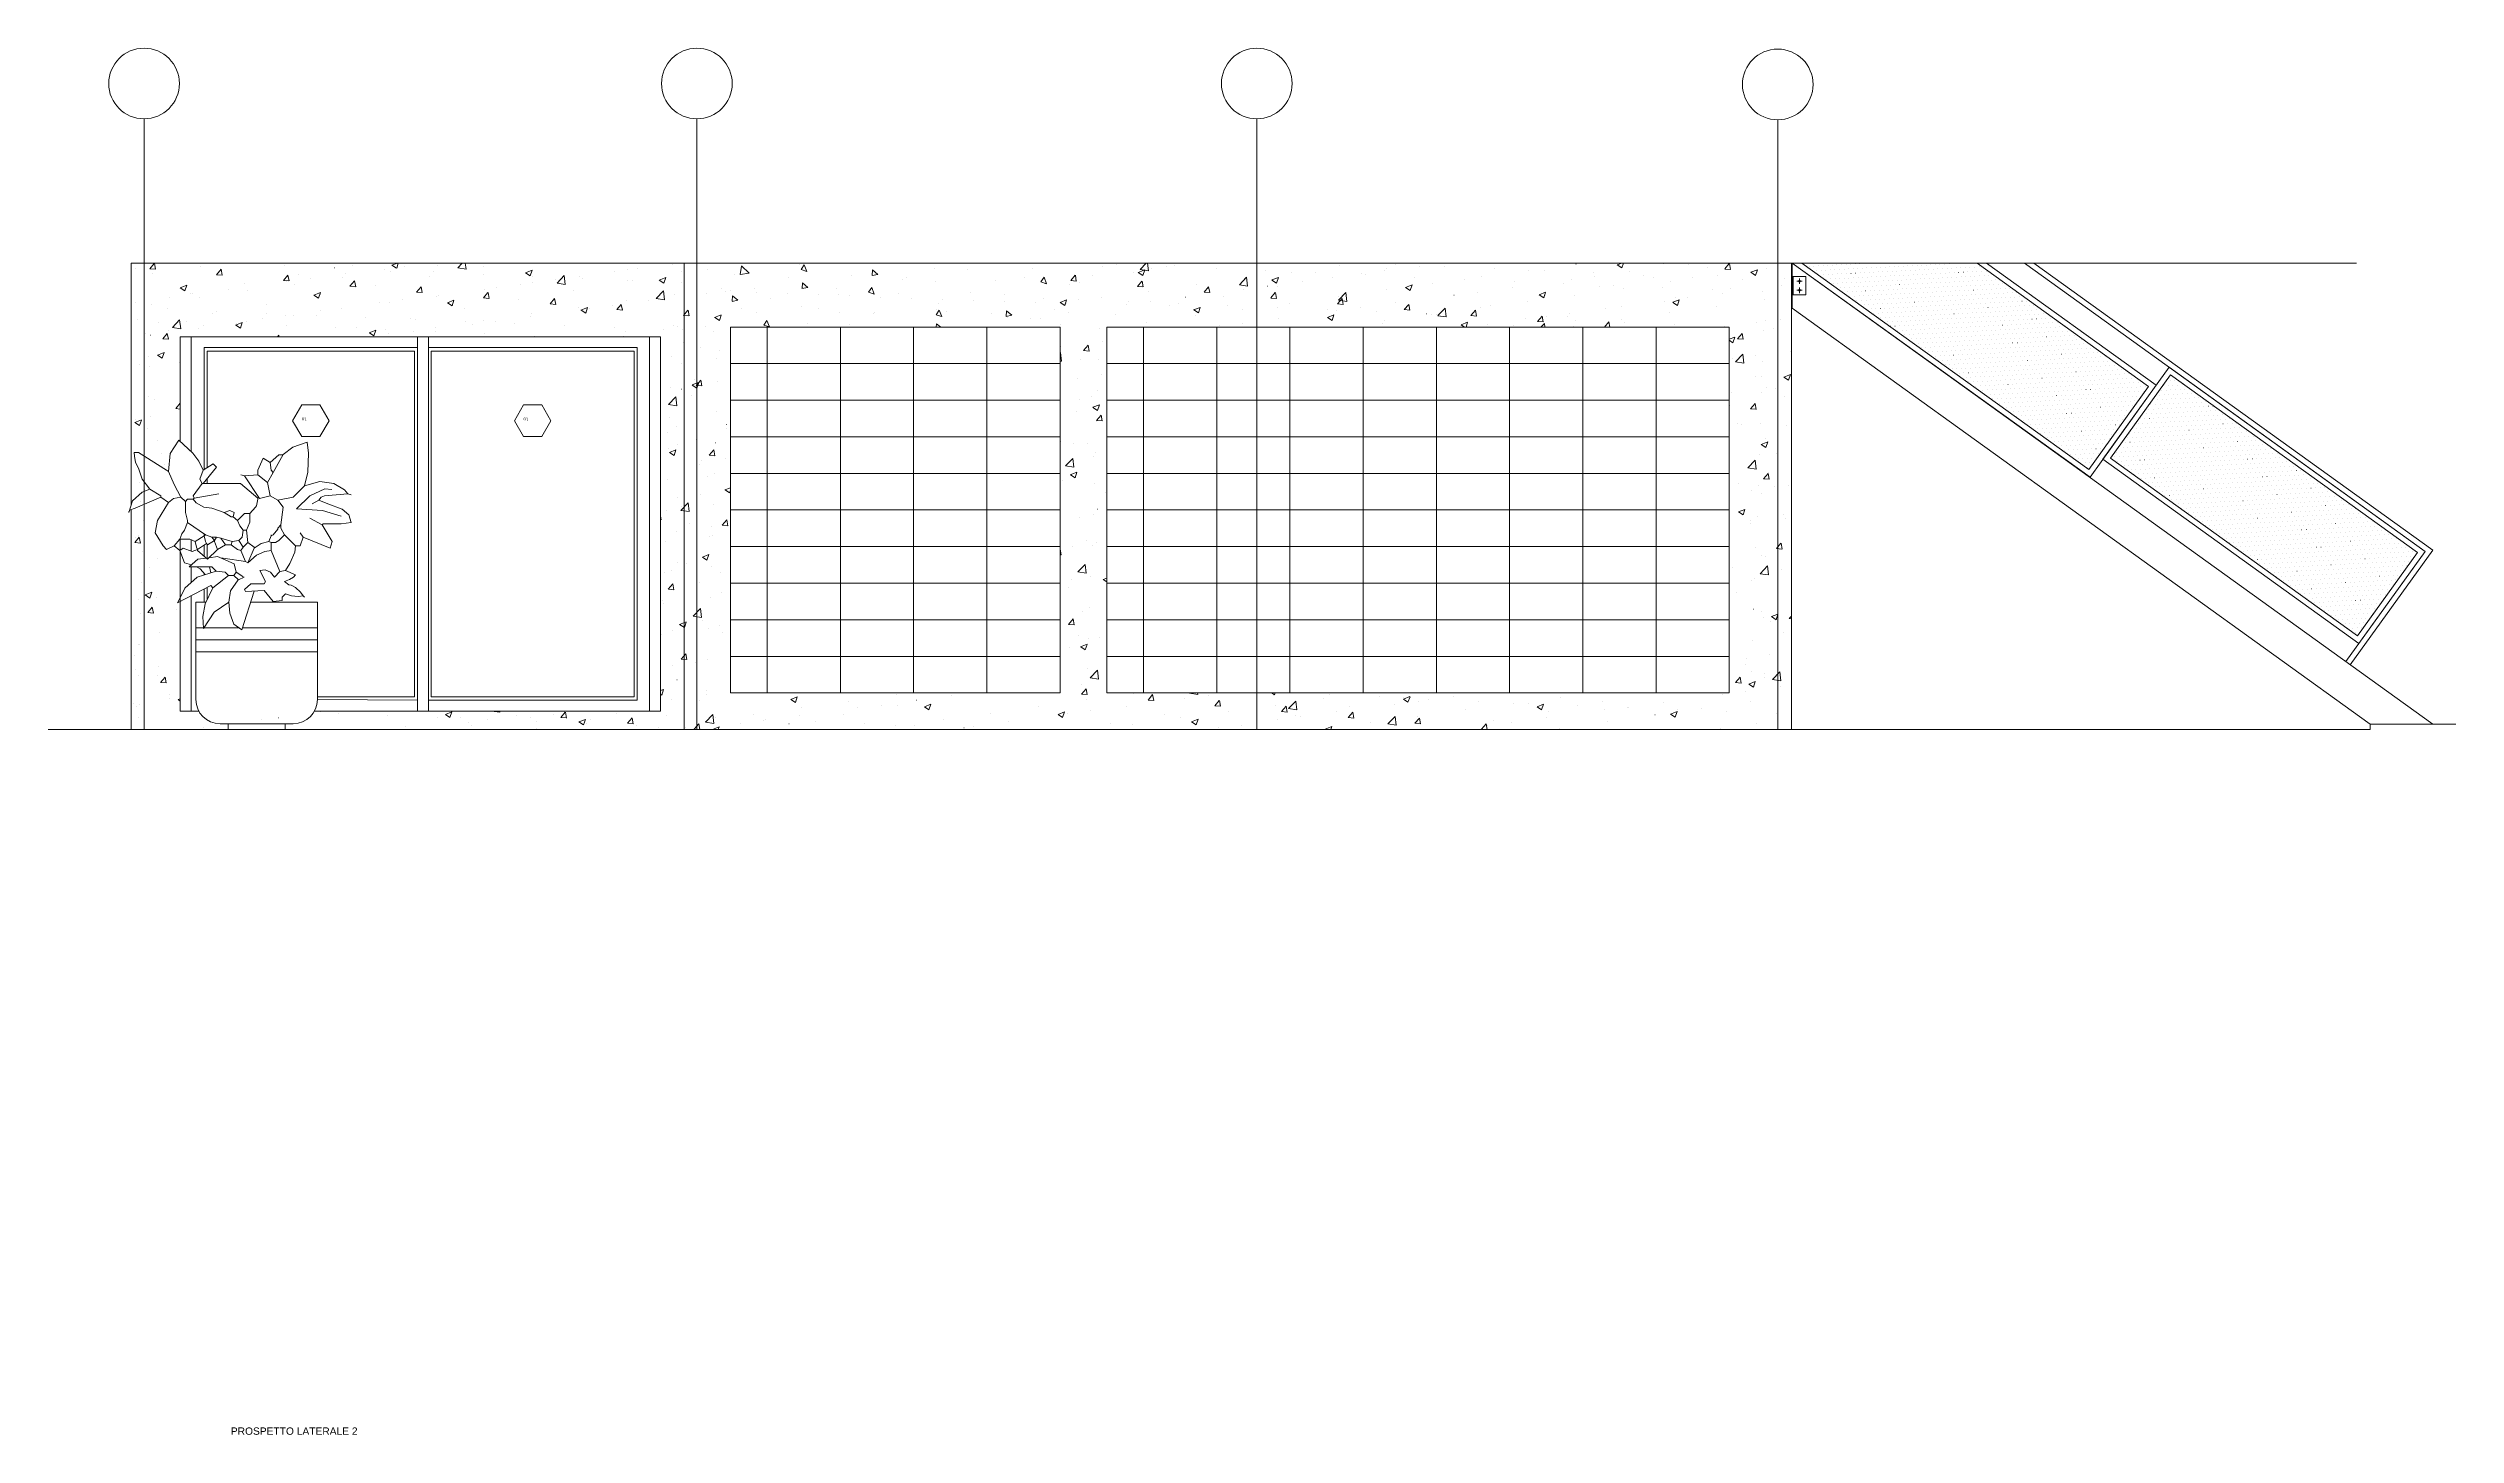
# Model space of a CAD drawing. Header units: centimetres. Extents: x -16179 to 12840, y -10704 to 3856.
# Drawn here: x 10033 to 11348, y -5584 to -4826 of the extents above; entities that cross this region are included whole.
import ezdxf

# ---------------------------------------------------------------- set-up
doc = ezdxf.new("R2010")
doc.units = ezdxf.units.CM
doc.header["$MEASUREMENT"] = 0
for name, color, linetype, lineweight in [('A-ANNO-SYMB_Num_Penna__3_Num_Penna__3_Num_Penna__3_Num_Penna__3_Num_Penna__3_Num_Penna__3_Num_Penna__3_Num_Penna__3_Num_Penna__3_Num_Penna__3', 3, 'Continuous', 18), ('A-ANNO-TEXT_Num_Penna__3_Num_Penna__3_Num_Penna__3_Num_Penna__3_Num_Penna__3_Num_Penna__3_Num_Penna__3_Num_Penna__3_Num_Penna__3_Num_Penna__3', 3, 'Continuous', 18), ('A-ELEV-MBE1_Num_Penna__7_Num_Penna__7_Num_Penna__7_Num_Penna__7_Num_Penna__7_Num_Penna__7_Num_Penna__7_Num_Penna__7_Num_Penna__7_Num_Penna__7', 7, 'Continuous', 18), ('A-ELEV-PATT_Num_Penna__8_Num_Penna__8_Num_Penna__8_Num_Penna__8_Num_Penna__8_Num_Penna__8_Num_Penna__8_Num_Penna__8_Num_Penna__8_Num_Penna__8', 8, 'Continuous', 18), ('A-FURN_Num_Penna__8_Num_Penna__8_Num_Penna__8_Num_Penna__8_Num_Penna__8_Num_Penna__8_Num_Penna__8_Num_Penna__8_Num_Penna__8_Num_Penna__8', 8, 'Continuous', 18), ('A-SECT-PATT_Num_Penna__8_Num_Penna__8_Num_Penna__8_Num_Penna__8_Num_Penna__8_Num_Penna__8_Num_Penna__8_Num_Penna__8_Num_Penna__8_Num_Penna__8', 8, 'Continuous', 18), ('AA - linee quote_Num_Penna__3_Num_Penna__3_Num_Penna__3_Num_Penna__3_Num_Penna__3_Num_Penna__3_Num_Penna__3_Num_Penna__3_Num_Penna__3_Num_Penna__3', 3, 'Continuous', 18), ('AA - pareti sezionate_Num_Penna__7_Num_Penna__7_Num_Penna__7_Num_Penna__7_Num_Penna__7_Num_Penna__7_Num_Penna__7_Num_Penna__7_Num_Penna__7_Num_Penna__7', 7, 'Continuous', 18), ('AA - serramenti e porte_Num_Penna__4_Num_Penna__4_Num_Penna__4_Num_Penna__4_Num_Penna__4_Num_Penna__4_Num_Penna__4_Num_Penna__4_Num_Penna__4_Num_Penna__4', 4, 'Continuous', 18), ('AA pareti non sezionate_Num_Penna__2_Num_Penna__2_Num_Penna__2_Num_Penna__2_Num_Penna__2_Num_Penna__2_Num_Penna__2_Num_Penna__2_Num_Penna__2_Num_Penna__2', 2, 'Continuous', 18), ('AA- arredo_Num_Penna__8_Num_Penna__8_Num_Penna__8_Num_Penna__8_Num_Penna__8_Num_Penna__8_Num_Penna__8_Num_Penna__8_Num_Penna__8_Num_Penna__8', 8, 'Continuous', 18), ('PROIEZIONI_Num_Penna__145_Num_Penna__145_Num_Penna__145_Num_Penna__145_Num_Penna__145_Num_Penna__145_Num_Penna__145_Num_Penna__145_Num_Penna__145_Num_Penna__145', 145, 'Continuous', 18), ('SIMBOLI FINESTRE_Num_Penna__3_Num_Penna__3_Num_Penna__3_Num_Penna__3_Num_Penna__3_Num_Penna__3_Num_Penna__3_Num_Penna__3_Num_Penna__3_Num_Penna__3', 3, 'Continuous', 18), ('VEGETAZIONE_Num_Penna__94_Num_Penna__94_Num_Penna__94_Num_Penna__94_Num_Penna__94_Num_Penna__94_Num_Penna__94_Num_Penna__94_Num_Penna__94_Num_Penna__94', 94, 'Continuous', 18)]:
    doc.layers.add(name, color=color, linetype=linetype, lineweight=lineweight)
doc.layers.add('A-ELEV-MBE1_Num_Penna__14_Num_Penna__11_Num_Penna__9_Num_Penna__9_Num_Penna__9_Num_Penna__9_Num_Penna__9_Num_Penna__9_Num_Penna__10_Num_Penna__11', color=7, linetype='Continuous', lineweight=18, true_color=0xd19cc7)
doc.styles.add('GENERATED_STYLE_1', font='Arial.ttf')

msp = doc.modelspace()

# ---------------------------------------------------------------- linework, layer by layer
at = {"layer": 'A-ANNO-SYMB_Num_Penna__3_Num_Penna__3_Num_Penna__3_Num_Penna__3_Num_Penna__3_Num_Penna__3_Num_Penna__3_Num_Penna__3_Num_Penna__3_Num_Penna__3', "color": 3, "linetype": 'Continuous', "lineweight": 18}
for p, q in [((10078, -5178.5), (10078, -5178.5)), ((10032.6, -5198.5), (10032.6, -5198.5))]:
    msp.add_line(p, q, dxfattribs=at)
at = {"layer": 'A-ELEV-MBE1_Num_Penna__14_Num_Penna__11_Num_Penna__9_Num_Penna__9_Num_Penna__9_Num_Penna__9_Num_Penna__9_Num_Penna__9_Num_Penna__10_Num_Penna__11', "color": 9, "linetype": 'Continuous', "lineweight": 18, "true_color": 0xd19cc7}
msp.add_line((10585.5, -5169.9), (10585.5, -5169.9), dxfattribs=at)
at = {"layer": 'A-ELEV-MBE1_Num_Penna__7_Num_Penna__7_Num_Penna__7_Num_Penna__7_Num_Penna__7_Num_Penna__7_Num_Penna__7_Num_Penna__7_Num_Penna__7_Num_Penna__7', "color": 7, "linetype": 'Continuous', "lineweight": 18}
for p, q in [((10405.4, -5178.5), (10405.4, -4978.5)), ((10585.4, -4978.5), (10405.4, -4978.5)), ((10425.4, -4978.5), (10425.4, -4998.5)), ((10425.4, -5178.5), (10425.4, -4978.5)), ((10465.4, -4978.5), (10465.4, -4998.5)), ((10465.4, -5178.5), (10465.4, -4978.5)), ((10505.4, -4978.5), (10505.4, -4998.5)), ((10505.4, -5178.5), (10505.4, -4978.5)), ((10545.4, -4978.5), (10545.4, -4998.5)), ((10545.4, -5178.5), (10545.4, -4978.5)), ((10585.4, -5178.5), (10585.4, -4978.5)), ((10951, -4978.5), (10611, -4978.5)), ((10611, -5178.5), (10611, -4978.5)), ((10631, -4978.5), (10631, -4998.5)), ((10631, -5178.5), (10631, -4978.5)), ((10671, -4978.5), (10671, -4998.5)), ((10671, -5178.5), (10671, -4978.5)), ((10711, -4978.5), (10711, -4998.5)), ((10711, -5178.5), (10711, -4978.5)), ((10751, -4978.5), (10751, -4998.5)), ((10751, -5178.5), (10751, -4978.5)), ((10791, -5178.5), (10791, -4978.5)), ((10831, -5178.5), (10831, -4978.5)), ((10871, -5178.5), (10871, -4978.5)), ((10911, -5178.5), (10911, -4978.5)), ((10951, -5178.5), (10951, -4978.5)), ((10405.4, -4998.5), (10425.4, -4998.5)), ((10425.4, -4998.5), (10405.4, -4998.5)), ((10585.4, -4998.5), (10405.4, -4998.5)), ((10951, -4998.5), (10611, -4998.5)), ((10585.4, -5018.5), (10405.4, -5018.5)), ((10951, -5018.5), (10611, -5018.5)), ((10585.4, -5038.5), (10405.4, -5038.5)), ((10951, -5038.5), (10611, -5038.5)), ((10585.4, -5058.5), (10405.4, -5058.5)), ((10951, -5058.5), (10611, -5058.5)), ((10078, -5078.3), (10078, -5198.5)), ((10585.4, -5078.5), (10405.4, -5078.5)), ((10951, -5078.5), (10611, -5078.5)), ((10585.4, -5098.5), (10405.4, -5098.5)), ((10951, -5098.5), (10611, -5098.5)), ((10585.4, -5118.5), (10405.4, -5118.5)), ((10951, -5118.5), (10611, -5118.5)), ((10585.4, -5138.5), (10405.4, -5138.5)), ((10951, -5138.5), (10611, -5138.5)), ((10585.4, -5158.5), (10405.4, -5158.5)), ((10951, -5158.5), (10611, -5158.5)), ((10585.4, -5178.5), (10405.4, -5178.5)), ((10951, -5178.5), (10611, -5178.5))]:
    msp.add_line(p, q, dxfattribs=at)
at = {"layer": 'A-ELEV-PATT_Num_Penna__8_Num_Penna__8_Num_Penna__8_Num_Penna__8_Num_Penna__8_Num_Penna__8_Num_Penna__8_Num_Penna__8_Num_Penna__8_Num_Penna__8', "color": 8, "linetype": 'Continuous', "lineweight": 18}
for p, q in [((10088.2, -4946.7), (10090.6, -4943.7)), ((10091.3, -4946.9), (10090.7, -4943.8)), ((10116.1, -4945.3), (10116.1, -4945.3)), ((10134.7, -4943.8), (10134.7, -4943.8)), ((10161.8, -4945), (10161.8, -4945)), ((10199, -4944.6), (10199, -4944.6)), ((10220.4, -4944.7), (10223.4, -4943.6)), ((10220.4, -4944.7), (10222.9, -4946.4)), ((10223, -4946.4), (10223.9, -4943.6)), ((10227.1, -4945.2), (10227.1, -4945.2)), ((10245.3, -4944.7), (10245.3, -4944.7)), ((10256.4, -4946.1), (10258.8, -4943.6)), ((10260.9, -4946.8), (10260.5, -4943.6)), ((10270.4, -4945.6), (10270.4, -4945.6)), ((10373.7, -4944.2), (10373.7, -4944.2)), ((10375.3, -4943.6), (10375.3, -4943.6)), ((10411.4, -4945.2), (10410.7, -4949.7)), ((10411.4, -4945.1), (10415.5, -4949.1)), ((10424.8, -4943.7), (10424.9, -4943.7)), ((10443.2, -4944.3), (10443.2, -4944.3)), ((10445.7, -4944.5), (10444, -4947.1)), ((10445.7, -4944.5), (10447.1, -4948.1)), ((10608.4, -4945.5), (10608.4, -4945.5)), ((10616.5, -4944.3), (10616.5, -4944.3)), ((10629.1, -4947), (10632.5, -4943.6)), ((10632.5, -4943.6), (10632.5, -4943.5)), ((10633.2, -4943.6), (10633.2, -4943.5)), ((10633.7, -4947.7), (10633.2, -4943.6)), ((10643.7, -4945.5), (10643.7, -4945.5)), ((10648, -4944.6), (10648, -4944.6)), ((10655.4, -4943.8), (10655.4, -4943.8)), ((10738, -4944.7), (10738, -4944.7)), ((10768.5, -4944.4), (10768.5, -4944.4)), ((10781.9, -4945.3), (10781.9, -4945.3)), ((10795.7, -4945.5), (10795.7, -4945.5)), ((10867.2, -4944.2), (10867.3, -4944.2)), ((10889.8, -4944.5), (10892.3, -4943.5)), ((10889.8, -4944.5), (10892.4, -4946.2)), ((10892.4, -4946.2), (10893.3, -4943.5)), ((10912.1, -4943.6), (10912.2, -4943.5)), ((10912.2, -4943.6), (10915.2, -4943.8)), ((10915.2, -4943.8), (10915.2, -4943.5)), ((10928.7, -4944.2), (10928.7, -4944.2)), ((10948.6, -4946.7), (10951, -4943.8)), ((10951.7, -4947), (10951.1, -4943.8)), ((10080.3, -4946.3), (10080.3, -4946.3)), ((10088.2, -4946.7), (10091.2, -4946.9)), ((10089.7, -4949.1), (10089.7, -4949.1)), ((10104.7, -4957), (10108.3, -4955.7)), ((10104.7, -4957), (10107.3, -4958.7)), ((10107.3, -4958.7), (10108.3, -4955.7)), ((10124.6, -4949.9), (10127.1, -4946.9)), ((10124.6, -4949.9), (10127.7, -4950.1)), ((10127.7, -4950.1), (10127.1, -4946.9)), ((10130.9, -4957.9), (10131, -4957.9)), ((10139.7, -4954.8), (10139.7, -4954.8)), ((10141.5, -4958.6), (10141.5, -4958.6)), ((10161.1, -4953), (10163.5, -4950.1)), ((10161.1, -4953), (10164.1, -4953.3)), ((10163, -4953.6), (10163, -4953.6)), ((10164.2, -4953.3), (10163.6, -4950.1)), ((10167.2, -4955.4), (10167.2, -4955.4)), ((10169.4, -4949.7), (10169.4, -4949.7)), ((10175.7, -4952), (10175.8, -4952)), ((10188.9, -4946.1), (10189, -4946.1)), ((10193.6, -4951.6), (10193.6, -4951.6)), ((10195, -4949.4), (10195, -4949.4)), ((10197.5, -4956.2), (10200, -4953.3)), ((10197.5, -4956.2), (10200.5, -4956.5)), ((10200.6, -4956.5), (10200, -4953.3)), ((10211.2, -4955.8), (10211.2, -4955.8)), ((10216.1, -4947.3), (10216.1, -4947.3)), ((10219.7, -4948), (10219.7, -4948)), ((10233.9, -4959.4), (10236.4, -4956.5)), ((10237, -4959.7), (10236.4, -4956.5)), ((10240.8, -4950.7), (10240.8, -4950.7)), ((10243.2, -4948.4), (10243.2, -4948.4)), ((10256.4, -4946.1), (10260.9, -4946.8)), ((10270.3, -4949.6), (10270.3, -4949.6)), ((10271.1, -4957.8), (10271.1, -4957.8)), ((10277.7, -4956.8), (10277.8, -4956.8)), ((10290.5, -4955.1), (10290.5, -4955.1)), ((10293.4, -4948.8), (10297, -4947.4)), ((10293.4, -4948.8), (10296, -4950.5)), ((10296, -4950.5), (10297, -4947.4)), ((10297.2, -4954.3), (10297.2, -4954.3)), ((10297.4, -4950.7), (10297.4, -4950.7)), ((10309.7, -4952.6), (10309.7, -4952.6)), ((10310.6, -4954.5), (10314.5, -4950.3)), ((10310.6, -4954.5), (10315.1, -4955.2)), ((10315.1, -4955.2), (10314.5, -4950.4)), ((10319.4, -4958.3), (10319.4, -4958.3)), ((10322.8, -4951), (10322.8, -4951)), ((10324.5, -4951.8), (10324.5, -4951.8)), ((10341.8, -4948.4), (10341.8, -4948.4)), ((10349.1, -4953.2), (10349.1, -4953.2)), ((10349.2, -4947.2), (10349.2, -4947.2)), ((10351.7, -4953), (10351.7, -4953)), ((10354.5, -4946.7), (10354.5, -4946.7)), ((10364.8, -4962.9), (10368.8, -4958.7)), ((10366.4, -4952.9), (10370, -4951.5)), ((10366.4, -4952.9), (10369, -4954.6)), ((10369.3, -4963.6), (10368.8, -4958.8)), ((10369, -4954.6), (10370, -4951.5)), ((10378.7, -4948.1), (10378.7, -4948.1)), ((10378.8, -4954.1), (10378.8, -4954.1)), ((10392.6, -4947.2), (10392.6, -4947.2)), ((10400.3, -4957.3), (10400.3, -4957.3)), ((10405.2, -4958.3), (10405.2, -4958.3)), ((10407.3, -4949.6), (10407.3, -4949.6)), ((10410.7, -4949.7), (10415.5, -4949.1)), ((10418.5, -4957.3), (10418.5, -4957.3)), ((10437.3, -4951.2), (10437.3, -4951.2)), ((10444, -4947.1), (10447.1, -4948.1)), ((10444.4, -4957.4), (10447.6, -4956.8)), ((10444.7, -4954.3), (10444.5, -4957.4)), ((10444.7, -4954.3), (10447.6, -4956.8)), ((10444.9, -4957.1), (10444.9, -4957.1)), ((10463.2, -4957.7), (10463.2, -4957.7)), ((10471.4, -4950.2), (10471.4, -4950.2)), ((10482.5, -4956.9), (10480.8, -4959.4)), ((10482.6, -4956.9), (10483.9, -4960.5)), ((10482.9, -4947.3), (10482.7, -4950.3)), ((10482.7, -4950.4), (10485.8, -4949.8)), ((10482.9, -4947.3), (10485.9, -4949.7)), ((10499.1, -4952.4), (10499.1, -4952.4)), ((10501.7, -4951.3), (10501.7, -4951.3)), ((10516.6, -4946.5), (10516.6, -4946.5)), ((10517.5, -4953.8), (10517.5, -4953.8)), ((10535, -4947.1), (10535, -4947.1)), ((10550.3, -4953), (10550.3, -4953)), ((10566, -4951.5), (10566, -4951.5)), ((10570.4, -4946.7), (10570.4, -4946.7)), ((10576.7, -4951.3), (10575, -4953.8)), ((10575, -4953.8), (10578, -4954.9)), ((10576.7, -4951.3), (10578, -4954.9)), ((10590.8, -4955.1), (10590.8, -4955.1)), ((10591.3, -4953.1), (10593.7, -4950.2)), ((10591.3, -4953.1), (10594.3, -4953.4)), ((10594.3, -4953.4), (10593.8, -4950.2)), ((10596.2, -4954), (10596.2, -4954)), ((10603.2, -4950.5), (10603.2, -4950.5)), ((10625.8, -4948.9), (10625.8, -4948.9)), ((10627.7, -4956.3), (10630.1, -4953.4)), ((10627.7, -4956.3), (10630.7, -4956.5)), ((10628.1, -4948.7), (10631.7, -4947.3)), ((10628.1, -4948.7), (10630.7, -4950.4)), ((10629.2, -4947), (10633.7, -4947.7)), ((10630.8, -4956.6), (10630.2, -4953.4)), ((10630.7, -4950.4), (10631.7, -4947.3)), ((10635.3, -4946.3), (10635.3, -4946.3)), ((10659.9, -4955.4), (10659.9, -4955.4)), ((10664.1, -4959.5), (10666.6, -4956.5)), ((10667.2, -4959.7), (10666.6, -4956.6)), ((10670.8, -4946.6), (10670.8, -4946.6)), ((10683.4, -4955.4), (10687.3, -4951.3)), ((10683.4, -4955.4), (10687.9, -4956.1)), ((10685.9, -4957.9), (10685.9, -4957.9)), ((10686, -4951.8), (10686, -4951.8)), ((10687.9, -4956.1), (10687.3, -4951.3)), ((10697.9, -4947.7), (10697.9, -4947.7)), ((10698.6, -4956.2), (10698.7, -4956.2)), ((10701.1, -4952.7), (10704.7, -4951.4)), ((10701.1, -4952.8), (10703.7, -4954.5)), ((10703.7, -4954.5), (10704.7, -4951.4)), ((10704.4, -4956.5), (10704.4, -4956.5)), ((10711.6, -4948.6), (10711.6, -4948.6)), ((10717.9, -4953.7), (10717.9, -4953.7)), ((10725, -4948.9), (10725, -4948.9)), ((10734.1, -4951.4), (10734.1, -4951.4)), ((10750, -4949.5), (10750, -4949.5)), ((10752.1, -4950), (10752.1, -4950)), ((10762.7, -4947.8), (10762.7, -4947.8)), ((10763.5, -4958.1), (10763.5, -4958.1)), ((10763.7, -4946.4), (10763.7, -4946.4)), ((10774.1, -4956.8), (10777.7, -4955.4)), ((10774.1, -4956.8), (10776.7, -4958.5)), ((10776.7, -4958.5), (10777.7, -4955.5)), ((10779.2, -4951.2), (10779.3, -4951.2)), ((10789.1, -4954.8), (10789.1, -4954.8)), ((10806.4, -4952.3), (10806.4, -4952.3)), ((10815.5, -4951), (10815.5, -4951)), ((10822.8, -4946.6), (10822.8, -4946.6)), ((10832.6, -4956.9), (10832.6, -4956.9)), ((10833.5, -4953.5), (10833.5, -4953.5)), ((10841.6, -4947.4), (10841.6, -4947.4)), ((10849.9, -4947.8), (10849.9, -4947.8)), ((10860.6, -4954.6), (10860.6, -4954.6)), ((10864.7, -4952.7), (10864.7, -4952.7)), ((10877, -4948.9), (10877, -4948.9)), ((10877.4, -4951), (10877.4, -4951)), ((10880.1, -4956.3), (10880.1, -4956.3)), ((10887.7, -4955.8), (10887.7, -4955.8)), ((10893, -4957.3), (10893, -4957.3)), ((10896.6, -4948.4), (10896.6, -4948.4)), ((10904.1, -4950.1), (10904.1, -4950.1)), ((10909.7, -4951.2), (10909.7, -4951.2)), ((10914.8, -4956.9), (10914.8, -4956.9)), ((10919.1, -4953.7), (10919.1, -4953.7)), ((10931.2, -4951.2), (10931.2, -4951.2)), ((10939.3, -4946.2), (10939.3, -4946.2)), ((10942, -4958.1), (10942, -4958.1)), ((10944.8, -4950.5), (10944.8, -4950.5)), ((10948.6, -4946.8), (10951.6, -4947)), ((10951.5, -4957.3), (10951.5, -4957.3)), ((10958.4, -4952.4), (10958.4, -4952.4)), ((10962.8, -4948.6), (10966.4, -4947.2)), ((10962.8, -4948.6), (10965.4, -4950.3)), ((10965.4, -4950.3), (10966.4, -4947.2)), ((10971.1, -4946.7), (10971.1, -4946.7)), ((10979.4, -4955.8), (10979.4, -4955.8)), ((10981.1, -4952.2), (10981.1, -4952.2)), ((10080.5, -4965), (10080.5, -4965)), ((10089.1, -4966), (10089.1, -4966)), ((10097.7, -4968.6), (10097.7, -4968.6)), ((10099, -4962.1), (10099, -4962.1)), ((10110.1, -4959.9), (10110.1, -4959.9)), ((10111.7, -4960.4), (10111.7, -4960.4)), ((10115.5, -4962.2), (10115.5, -4962.2)), ((10122.3, -4971), (10122.3, -4971)), ((10124.8, -4969.8), (10124.8, -4969.8)), ((10151.9, -4966), (10151.9, -4966)), ((10151.9, -4970.9), (10151.9, -4970.9)), ((10162.4, -4972), (10162.4, -4972)), ((10177.7, -4961.1), (10181.3, -4959.7)), ((10177.7, -4961.1), (10180.3, -4962.8)), ((10180.3, -4962.8), (10181.3, -4959.7)), ((10181.5, -4960.9), (10181.5, -4960.9)), ((10181.6, -4969.5), (10181.6, -4969.5)), ((10193, -4968.5), (10193, -4968.5)), ((10213.7, -4965.3), (10213.7, -4965.3)), ((10219, -4964.9), (10219, -4964.9)), ((10226.4, -4963.6), (10226.4, -4963.6)), ((10233.9, -4959.4), (10237, -4959.7)), ((10244.7, -4961.7), (10244.7, -4961.7)), ((10245.7, -4961), (10245.7, -4961)), ((10250.7, -4965.2), (10254.3, -4963.8)), ((10250.7, -4965.2), (10253.3, -4966.9)), ((10253.3, -4966.9), (10254.3, -4963.8)), ((10260.2, -4968.5), (10260.2, -4968.5)), ((10270.4, -4962.6), (10272.8, -4959.7)), ((10270.4, -4962.6), (10273.4, -4962.9)), ((10273.5, -4962.9), (10272.9, -4959.7)), ((10289.8, -4963.4), (10289.8, -4963.4)), ((10296.6, -4971.2), (10296.6, -4971.2)), ((10306.8, -4965.8), (10309.3, -4962.9)), ((10306.8, -4965.8), (10309.9, -4966.1)), ((10309.9, -4966.1), (10309.3, -4962.9)), ((10322.2, -4967.9), (10322.2, -4967.9)), ((10323.7, -4969.2), (10327.3, -4967.9)), ((10323.8, -4969.3), (10326.3, -4971)), ((10326.3, -4971), (10327.3, -4967.9)), ((10328.4, -4968.4), (10328.4, -4968.4)), ((10341.1, -4966.8), (10341.1, -4966.8)), ((10343.3, -4969), (10345.7, -4966.1)), ((10343.3, -4969), (10346.3, -4969.3)), ((10346.3, -4969.3), (10345.7, -4966.1)), ((10348.6, -4964.1), (10348.6, -4964.1)), ((10360.4, -4964.2), (10360.4, -4964.2)), ((10364.8, -4962.9), (10369.3, -4963.6)), ((10374.7, -4960.5), (10374.7, -4960.5)), ((10379.7, -4972.2), (10382.1, -4969.2)), ((10382.8, -4972.4), (10382.2, -4969.3)), ((10392.5, -4960), (10392.5, -4960)), ((10396.7, -4973.3), (10400.3, -4971.9)), ((10399.3, -4975), (10400.3, -4972)), ((10402.7, -4959.1), (10402.7, -4959.1)), ((10406.5, -4961.4), (10406.2, -4964.4)), ((10406.2, -4964.5), (10409.4, -4963.9)), ((10406.5, -4961.4), (10409.4, -4963.8)), ((10411.6, -4968.1), (10411.6, -4968.1)), ((10419.6, -4959.7), (10419.6, -4959.7)), ((10419.6, -4970.6), (10419.6, -4970.6)), ((10427.4, -4962.9), (10427.4, -4962.9)), ((10436.5, -4960.3), (10436.5, -4960.3)), ((10444.4, -4967.2), (10444.4, -4967.2)), ((10453.4, -4960.9), (10453.4, -4960.9)), ((10453.6, -4968.6), (10453.6, -4968.6)), ((10464.6, -4960.9), (10464.6, -4960.9)), ((10464.9, -4970.4), (10464.9, -4970.4)), ((10470.3, -4961.5), (10470.4, -4961.5)), ((10480.8, -4959.4), (10483.9, -4960.5)), ((10483.3, -4971.1), (10483.3, -4971.1)), ((10483.9, -4970.7), (10483.9, -4970.7)), ((10487.3, -4962.2), (10487.3, -4962.2)), ((10497.3, -4960.1), (10497.3, -4960.1)), ((10504.2, -4962.8), (10504.2, -4962.8)), ((10519.4, -4969.3), (10517.7, -4971.8)), ((10517.7, -4971.8), (10520.7, -4972.8)), ((10517.9, -4968.8), (10517.9, -4968.8)), ((10519.1, -4965.7), (10519.1, -4965.7)), ((10519.4, -4969.3), (10520.8, -4972.8)), ((10521.1, -4963.4), (10521.1, -4963.4)), ((10523.2, -4970.2), (10523.2, -4970.2)), ((10536.6, -4959.8), (10536.6, -4959.8)), ((10538, -4964), (10538, -4964)), ((10548.2, -4970.9), (10548.2, -4970.9)), ((10554.9, -4964.6), (10554.9, -4964.6)), ((10555, -4960.5), (10555, -4960.5)), ((10556.2, -4969.6), (10555.9, -4972.7)), ((10556.2, -4969.6), (10559.1, -4972.1)), ((10571.8, -4965.3), (10571.8, -4965.3)), ((10576.1, -4963.1), (10576.1, -4963.1)), ((10582.2, -4968.9), (10582.2, -4968.9)), ((10585.4, -4965.1), (10589, -4963.7)), ((10585.5, -4965.1), (10588, -4966.8)), ((10588, -4966.8), (10589, -4963.7)), ((10588.7, -4965.9), (10588.7, -4965.9)), ((10589.8, -4970.6), (10589.8, -4970.6)), ((10595.7, -4963.3), (10595.7, -4963.3)), ((10607.8, -4962.4), (10607.8, -4962.4)), ((10615.6, -4971.8), (10615.6, -4971.8)), ((10621.9, -4966.3), (10621.9, -4966.3)), ((10622.8, -4964.4), (10622.8, -4964.4)), ((10633.5, -4959.2), (10633.5, -4959.2)), ((10634.6, -4964.7), (10634.6, -4964.7)), ((10645.2, -4966.7), (10645.2, -4966.7)), ((10650, -4965.6), (10650, -4965.6)), ((10653.8, -4962.1), (10653.9, -4962.1)), ((10658.4, -4969.1), (10662, -4967.8)), ((10658.5, -4969.1), (10661, -4970.8)), ((10661, -4970.8), (10662, -4967.8)), ((10664.1, -4959.5), (10667.2, -4959.7)), ((10674.8, -4961.6), (10674.8, -4961.6)), ((10677.1, -4966.7), (10677.1, -4966.7)), ((10685.3, -4968.7), (10685.3, -4968.7)), ((10700.6, -4962.6), (10703, -4959.7)), ((10700.6, -4962.7), (10703.6, -4962.9)), ((10703.7, -4962.9), (10703.1, -4959.7)), ((10704.2, -4967.9), (10704.2, -4967.9)), ((10711, -4965.5), (10711, -4965.5)), ((10731.3, -4969), (10731.3, -4969)), ((10731.5, -4973.2), (10735, -4971.8)), ((10734, -4974.9), (10735, -4971.8)), ((10736.6, -4969.5), (10736.6, -4969.5)), ((10737, -4965.8), (10739.5, -4962.9)), ((10737, -4965.8), (10740.1, -4966.1)), ((10737.4, -4961.7), (10737.4, -4961.7)), ((10737.6, -4963.8), (10741.5, -4959.7)), ((10737.6, -4963.9), (10742.1, -4964.6)), ((10740.1, -4966.1), (10739.5, -4962.9)), ((10742.1, -4964.6), (10741.5, -4959.7)), ((10749.3, -4967.8), (10749.3, -4967.8)), ((10758.4, -4970.2), (10758.4, -4970.2)), ((10768.6, -4965.3), (10768.6, -4965.3)), ((10773.4, -4969), (10775.9, -4966.1)), ((10773.5, -4969), (10776.5, -4969.3)), ((10776.5, -4969.3), (10775.9, -4966.1)), ((10785.5, -4971.3), (10785.6, -4971.3)), ((10788.5, -4971.7), (10788.5, -4971.7)), ((10791.2, -4971.6), (10791.2, -4971.6)), ((10791.8, -4972.2), (10795.8, -4968.1)), ((10796.3, -4973), (10795.8, -4968.1)), ((10800.6, -4961.1), (10800.7, -4961.1)), ((10809.9, -4972.2), (10812.3, -4969.3)), ((10813, -4972.5), (10812.4, -4969.3)), ((10813.4, -4959.4), (10813.4, -4959.4)), ((10814.9, -4967.9), (10814.9, -4967.9)), ((10820.8, -4966.5), (10820.8, -4966.5)), ((10841, -4964.4), (10841, -4964.4)), ((10847.1, -4960.9), (10850.7, -4959.5)), ((10847.2, -4960.9), (10849.7, -4962.6)), ((10849.7, -4962.6), (10850.7, -4959.5)), ((10850.5, -4961.4), (10850.5, -4961.4)), ((10864, -4971), (10864, -4971)), ((10866.6, -4961.1), (10866.6, -4961.1)), ((10883.3, -4968.5), (10883.3, -4968.5)), ((10892.3, -4967.5), (10892.3, -4967.5)), ((10915.4, -4964.3), (10915.4, -4964.3)), ((10918.5, -4970.6), (10918.5, -4970.6)), ((10920.1, -4964.9), (10923.7, -4963.6)), ((10920.2, -4965), (10922.7, -4966.7)), ((10921.9, -4962.4), (10921.9, -4962.4)), ((10922.7, -4966.7), (10923.7, -4963.6)), ((10928.1, -4962.6), (10928.1, -4962.6)), ((10944.1, -4967.4), (10944.1, -4967.4)), ((10947.3, -4960.1), (10947.3, -4960.1)), ((10969.1, -4959.2), (10969.1, -4959.2)), ((10970.5, -4963.6), (10970.5, -4963.6)), ((10081.3, -4974.3), (10081.3, -4974.3)), ((10085.6, -4982.1), (10085.6, -4982.1)), ((10088.4, -4982.9), (10088.5, -4982.9)), ((10092.7, -4976.1), (10092.7, -4976.1)), ((10095.2, -4984.9), (10097.7, -4982)), ((10095.2, -4984.9), (10098.3, -4985.1)), ((10098.3, -4985.2), (10097.7, -4982)), ((10098.3, -4980.4), (10098.4, -4980.4)), ((10100.5, -4978.7), (10104.4, -4974.6)), ((10100.5, -4978.7), (10105, -4979.4)), ((10105, -4979.4), (10104.4, -4974.6)), ((10108.4, -4975.5), (10108.4, -4975.5)), ((10114.8, -4979.1), (10114.8, -4979.1)), ((10117.6, -4977.9), (10117.6, -4977.9)), ((10135, -4977.5), (10138.6, -4976.1)), ((10135.1, -4977.5), (10137.6, -4979.2)), ((10135.5, -4976.6), (10135.5, -4976.6)), ((10137.6, -4979.2), (10138.6, -4976.1)), ((10140.9, -4975.5), (10140.9, -4975.5)), ((10149.7, -4973.7), (10149.7, -4973.7)), ((10157.9, -4983.8), (10158.6, -4983)), ((10158.7, -4983.8), (10158.6, -4983)), ((10162.6, -4977.8), (10162.7, -4977.8)), ((10166.6, -4972.3), (10166.6, -4972.3)), ((10171.3, -4983.7), (10171.3, -4983.7)), ((10179.1, -4972.1), (10179.1, -4972.1)), ((10206.2, -4973.2), (10206.2, -4973.2)), ((10208, -4981.6), (10211.6, -4980.2)), ((10208.1, -4981.6), (10210.6, -4983.3)), ((10210.6, -4983.3), (10211.6, -4980.2)), ((10213.1, -4983.6), (10213.1, -4983.6)), ((10216.9, -4980), (10216.9, -4980)), ((10218.4, -4981.8), (10218.4, -4981.8)), ((10230.6, -4973.6), (10230.6, -4973.6)), ((10232.3, -4981.1), (10232.3, -4981.1)), ((10233.3, -4974.4), (10233.3, -4974.4)), ((10244, -4981.2), (10244, -4981.2)), ((10244.1, -4978.6), (10244.1, -4978.6)), ((10260.4, -4975.5), (10260.4, -4975.5)), ((10264.4, -4976.9), (10264.4, -4976.9)), ((10270.5, -4974.8), (10270.5, -4974.8)), ((10271.1, -4982.3), (10271.1, -4982.3)), ((10277.1, -4975.2), (10277.1, -4975.2)), ((10287.5, -4976.7), (10287.5, -4976.7)), ((10296.3, -4972.6), (10296.3, -4972.6)), ((10298.2, -4983.5), (10298.2, -4983.5)), ((10314.6, -4977.8), (10314.7, -4977.8)), ((10341.8, -4979), (10341.8, -4979)), ((10347, -4983.5), (10347, -4983.5)), ((10348, -4981), (10348, -4981)), ((10368.9, -4980.1), (10368.9, -4980.1)), ((10374.1, -4977.4), (10374.1, -4977.4)), ((10376.6, -4978.4), (10376.6, -4978.4)), ((10379.1, -4980), (10379.1, -4980)), ((10379.7, -4972.2), (10382.7, -4972.4)), ((10391.8, -4978.4), (10391.8, -4978.4)), ((10396, -4981.2), (10396, -4981.2)), ((10396.8, -4973.3), (10399.3, -4975)), ((10399.7, -4974.2), (10399.7, -4974.2)), ((10425.3, -4974.9), (10423.5, -4977.4)), ((10423.5, -4977.4), (10426.6, -4978.4)), ((10425.3, -4974.9), (10426.6, -4978.4)), ((10447.4, -4976.3), (10447.4, -4976.3)), ((10470.2, -4977.3), (10470.2, -4977.3)), ((10518, -4976.7), (10517.8, -4978.5)), ((10518, -4976.7), (10520.2, -4978.5)), ((10555.9, -4972.7), (10559.1, -4972.1)), ((10556.7, -4973.2), (10556.7, -4973.2)), ((10569.3, -4973.8), (10569.3, -4973.8)), ((10575, -4973.9), (10575, -4973.9)), ((10585.9, -4976.9), (10585.9, -4976.9)), ((10607.2, -4979.4), (10607.2, -4979.4)), ((10632.9, -4976.1), (10632.9, -4976.1)), ((10659.3, -4972.3), (10659.3, -4972.3)), ((10672.6, -4977.9), (10672.6, -4977.9)), ((10685.3, -4976.3), (10685.3, -4976.3)), ((10704.5, -4973.7), (10704.5, -4973.7)), ((10731.5, -4973.2), (10734, -4974.9)), ((10761.6, -4976.7), (10761.6, -4976.7)), ((10762.8, -4975), (10762.8, -4975)), ((10791.8, -4972.3), (10796.3, -4973)), ((10804.5, -4977.3), (10808, -4975.9)), ((10804.5, -4977.3), (10806.3, -4978.5)), ((10807.2, -4978.5), (10808, -4975.9)), ((10809.9, -4972.2), (10812.9, -4972.5)), ((10812.7, -4972.5), (10812.7, -4972.5)), ((10819.2, -4976.9), (10819.2, -4976.9)), ((10833, -4977.7), (10833, -4977.7)), ((10839.8, -4973.6), (10839.8, -4973.6)), ((10846.3, -4975.4), (10848.8, -4972.5)), ((10846.3, -4975.4), (10849.4, -4975.7)), ((10848, -4978.5), (10850, -4976.5)), ((10849.4, -4975.7), (10848.8, -4972.5)), ((10850.2, -4978.5), (10850, -4976.5)), ((10851.3, -4972.7), (10851.3, -4972.7)), ((10862.6, -4972.6), (10862.6, -4972.6)), ((10866, -4978), (10866, -4978)), ((10866.9, -4974.8), (10866.9, -4974.8)), ((10882.8, -4978.5), (10885.2, -4975.7)), ((10885.8, -4978.5), (10885.3, -4975.7)), ((10892.4, -4974.2), (10892.4, -4974.2)), ((10894, -4975.9), (10894, -4975.9)), ((10921.1, -4977.1), (10921.1, -4977.1)), ((10948.3, -4978.2), (10948.3, -4978.2)), ((10951, -4985.2), (10954, -4984)), ((10953, -4987.1), (10954, -4984)), ((10955.6, -4985), (10958.1, -4982)), ((10955.6, -4985), (10958.7, -4985.2)), ((10958.7, -4985.2), (10958.1, -4982.1)), ((10966, -4975.9), (10966, -4975.9)), ((10969.9, -4980.5), (10969.9, -4980.5)), ((10970.9, -4975.1), (10970.9, -4975.1)), ((10975.4, -4979.3), (10975.4, -4979.3)), ((10978.8, -4974.2), (10978.8, -4974.2)), ((10087.6, -4994.5), (10087.6, -4994.5)), ((10092.4, -4993.9), (10095.9, -4992.5)), ((10092.4, -4993.9), (10094.9, -4995.6)), ((10094.9, -4995.6), (10095.9, -4992.5)), ((10104.2, -4997.9), (10104.2, -4997.9)), ((10373.4, -4994.4), (10373.4, -4994.4)), ((10379.6, -4986.9), (10379.6, -4986.9)), ((10388.8, -4989.6), (10388.8, -4989.6)), ((10397.7, -4995.9), (10397.7, -4995.9)), ((10399.1, -4991.1), (10399.1, -4991.1)), ((10585.4, -4992.6), (10585.6, -4992.4)), ((10585.4, -4997.1), (10586.2, -4997.2)), ((10586.2, -4997.2), (10585.6, -4992.4)), ((10585.8, -4989.3), (10585.8, -4989.3)), ((10596.5, -4996.1), (10596.5, -4996.1)), ((10598.3, -4991.3), (10600.8, -4988.4)), ((10598.3, -4991.3), (10601.4, -4991.6)), ((10601.4, -4991.6), (10600.8, -4988.4)), ((10606.6, -4996.3), (10606.6, -4996.3)), ((10608.5, -4986.4), (10608.5, -4986.4)), ((10951, -4985.7), (10953, -4987.1)), ((10952.7, -4995.9), (10952.7, -4995.9)), ((10954.4, -4997.5), (10958.4, -4993.3)), ((10954.5, -4997.5), (10959, -4998.2)), ((10959, -4998.2), (10958.4, -4993.4)), ((10965.4, -4994.2), (10965.4, -4994.2)), ((10969.3, -4997.4), (10969.3, -4997.4)), ((10984.6, -4991.7), (10984.6, -4991.7)), ((10082.4, -4999), (10082.4, -4999)), ((10085, -5000.5), (10085, -5000.5)), ((10087.8, -4999.8), (10087.8, -4999.8)), ((10372.8, -5011.3), (10372.8, -5011.3)), ((10378.5, -4998.4), (10378.5, -4998.4)), ((10384.4, -5010.1), (10387.9, -5008.8)), ((10384.4, -5010.2), (10386.9, -5011.9)), ((10385.9, -5007.1), (10385.9, -5007.1)), ((10386.7, -5010.4), (10389.2, -5007.5)), ((10386.7, -5010.4), (10389.8, -5010.6)), ((10386.9, -5011.9), (10388, -5008.8)), ((10389.8, -5010.7), (10389.2, -5007.5)), ((10398.5, -5008), (10398.5, -5008)), ((10595.2, -5006.4), (10595.2, -5006.4)), ((10607.9, -5004.7), (10607.9, -5004.7)), ((10965.5, -5005.3), (10965.5, -5005.3)), ((10968.8, -5005.4), (10968.8, -5005.4)), ((10980.8, -5005.9), (10984.4, -5004.5)), ((10980.8, -5005.9), (10983.3, -5007.6)), ((10983.3, -5007.6), (10984.4, -5004.5)), ((10087.2, -5016.7), (10087.2, -5016.7)), ((10090.9, -5018), (10090.9, -5018)), ((10371.5, -5020.8), (10375.5, -5016.6)), ((10371.5, -5020.8), (10376.1, -5021.5)), ((10376.1, -5021.5), (10375.5, -5016.7)), ((10378.5, -5012.5), (10378.6, -5012.5)), ((10384.3, -5015.9), (10384.3, -5015.9)), ((10596, -5018.3), (10596, -5018.3)), ((10602.8, -5016.2), (10602.8, -5016.2)), ((10603.4, -5022.3), (10607, -5021)), ((10603.4, -5022.4), (10605.9, -5024.1)), ((10605.9, -5024.1), (10607, -5021)), ((10606, -5013.2), (10606, -5013.2)), ((10951.4, -5021.6), (10951.4, -5021.6)), ((10952, -5014.3), (10952, -5014.3)), ((10962.7, -5023.2), (10965.1, -5020.3)), ((10962.7, -5023.2), (10965.7, -5023.4)), ((10965.8, -5023.5), (10965.2, -5020.3)), ((10968.7, -5014.3), (10968.7, -5014.3)), ((10971.3, -5011.7), (10971.3, -5011.7)), ((10976.2, -5012.1), (10976.2, -5012.1)), ((10981, -5016.6), (10981, -5016.6)), ((10080, -5030.7), (10083.6, -5029.3)), ((10080, -5030.7), (10082.5, -5032.4)), ((10080.3, -5029.3), (10080.3, -5029.3)), ((10082.5, -5032.4), (10083.6, -5029.4)), ((10086.6, -5033.7), (10086.6, -5033.7)), ((10088.4, -5027.2), (10088.4, -5027.2)), ((10371, -5035.9), (10371, -5035.9)), ((10372.2, -5028.2), (10372.2, -5028.2)), ((10376, -5033), (10376, -5033)), ((10397.9, -5024.9), (10397.9, -5024.9)), ((10403, -5031.7), (10403.1, -5031.7)), ((10403.1, -5034.2), (10403.1, -5034.2)), ((10594.5, -5024.8), (10594.5, -5024.8)), ((10605.4, -5029.5), (10607.8, -5026.6)), ((10605.4, -5029.5), (10608.4, -5029.8)), ((10605.4, -5030.1), (10605.4, -5030.1)), ((10608.4, -5029.8), (10607.9, -5026.6)), ((10955.4, -5031.1), (10955.4, -5031.1)), ((10957.9, -5031.8), (10957.9, -5031.8)), ((10968.1, -5031.2), (10968.1, -5031.2)), ((10982.5, -5032.3), (10982.5, -5032.3)), ((10086, -5050.6), (10086, -5050.6)), ((10092.5, -5040.5), (10092.5, -5040.5)), ((10371.6, -5045.1), (10371.6, -5045.1)), ((10372, -5047), (10375.6, -5045.6)), ((10372, -5047), (10374.6, -5048.7)), ((10374.6, -5048.7), (10375.6, -5045.6)), ((10376.4, -5042.8), (10376.5, -5042.8)), ((10386.7, -5039.8), (10386.7, -5039.8)), ((10393.8, -5048.6), (10396.2, -5045.7)), ((10393.8, -5048.6), (10396.8, -5048.9)), ((10396.9, -5048.9), (10396.3, -5045.7)), ((10397.2, -5041.8), (10397.3, -5041.8)), ((10402.4, -5050.1), (10402.4, -5050.1)), ((10585.8, -5041.2), (10585.8, -5041.2)), ((10588.4, -5054.4), (10592.4, -5050.3)), ((10592.9, -5055.1), (10592.4, -5050.3)), ((10592.9, -5042.2), (10593, -5042.2)), ((10600.4, -5042.3), (10600.4, -5042.3)), ((10603.7, -5049), (10603.7, -5049)), ((10604.7, -5047), (10604.7, -5047)), ((10967.4, -5048.1), (10967.4, -5048.1)), ((10968.4, -5042.7), (10972, -5041.3)), ((10968.4, -5042.7), (10971, -5044.4)), ((10970.8, -5039.4), (10970.8, -5039.4)), ((10971, -5044.4), (10972, -5041.3)), ((10976.6, -5047.6), (10976.6, -5047.6)), ((10371, -5062), (10371, -5062)), ((10388.6, -5053.9), (10388.6, -5053.9)), ((10389.7, -5051.7), (10389.7, -5051.7)), ((10393, -5060), (10393, -5060)), ((10396.6, -5058.8), (10396.6, -5058.8)), ((10587, -5062.3), (10587, -5062.3)), ((10588.4, -5054.4), (10592.9, -5055.1)), ((10591, -5059.2), (10594.6, -5057.8)), ((10591.1, -5059.2), (10593.6, -5060.9)), ((10593.6, -5060.9), (10594.6, -5057.8)), ((10604.1, -5063.9), (10604.1, -5063.9)), ((10956.2, -5063.9), (10956.2, -5063.9)), ((10961.2, -5055.4), (10965.1, -5051.2)), ((10961.2, -5055.4), (10965.7, -5056.1)), ((10965.7, -5056.1), (10965.1, -5051.3)), ((10969.7, -5061.4), (10972.2, -5058.5)), ((10969.7, -5061.4), (10972.8, -5061.7)), ((10972.8, -5061.7), (10972.2, -5058.5)), ((10972.6, -5058.2), (10972.6, -5058.2)), ((10084.8, -5073.3), (10084.8, -5073.3)), ((10085.4, -5067.5), (10085.4, -5067.5)), ((10376.3, -5071.8), (10376.3, -5071.8)), ((10378.3, -5078.7), (10382.2, -5074.5)), ((10378.4, -5076.8), (10378.4, -5076.8)), ((10382.8, -5079.4), (10382.2, -5074.5)), ((10389, -5070.1), (10389, -5070.1)), ((10396, -5075.7), (10396, -5075.7)), ((10402.3, -5067.4), (10405.4, -5066.3)), ((10402.4, -5067.4), (10404.9, -5069.2)), ((10404.9, -5069.2), (10405.4, -5067.6)), ((10610, -5069.2), (10610, -5069.2)), ((10963.3, -5067.6), (10963.3, -5067.6)), ((10966.8, -5065), (10966.8, -5065)), ((10968.7, -5069.7), (10968.7, -5069.7)), ((10976, -5065.9), (10976, -5065.9)), ((10983.3, -5065.1), (10983.3, -5065.1)), ((10084.7, -5084.4), (10084.7, -5084.4)), ((10367.5, -5083.9), (10367.1, -5081.9)), ((10367.1, -5083.9), (10367.4, -5083.9)), ((10370.4, -5078.9), (10370.4, -5078.9)), ((10375.7, -5090.1), (10375.7, -5090.1)), ((10378.3, -5078.7), (10382.8, -5079.4)), ((10383.1, -5085.9), (10383.1, -5085.9)), ((10394.9, -5087.6), (10394.9, -5087.6)), ((10400.8, -5086.8), (10403.3, -5083.9)), ((10400.8, -5086.8), (10403.9, -5087.1)), ((10403.9, -5087.1), (10403.3, -5083.9)), ((10595.9, -5082.7), (10595.9, -5082.7)), ((10603.5, -5080.8), (10603.5, -5080.8)), ((10605.7, -5078.1), (10605.8, -5078.1)), ((10951.2, -5086), (10951.2, -5086)), ((10956.1, -5079.5), (10959.6, -5078.2)), ((10956.1, -5079.5), (10958.6, -5081.2)), ((10958.6, -5081.2), (10959.6, -5078.2)), ((10962.5, -5084.1), (10962.5, -5084.1)), ((10962.6, -5086), (10962.6, -5086)), ((10966.2, -5081.9), (10966.2, -5081.9)), ((10980.8, -5080.9), (10980.8, -5080.9)), ((10981.9, -5083.4), (10981.9, -5083.4)), ((10079.9, -5096.3), (10082.4, -5093.4)), ((10080, -5096.3), (10083, -5096.6)), ((10080.2, -5093.6), (10080.2, -5093.6)), ((10082.2, -5092.2), (10082.2, -5092.2)), ((10083, -5096.6), (10082.4, -5093.4)), ((10084.1, -5101.3), (10084.1, -5101.3)), ((10369.7, -5095.8), (10369.7, -5095.8)), ((10390, -5104.3), (10393.5, -5102.9)), ((10392.5, -5106), (10393.6, -5102.9)), ((10393.8, -5092.8), (10393.8, -5092.8)), ((10395.4, -5092.6), (10395.4, -5092.6)), ((10585.4, -5099.9), (10585.5, -5099.8)), ((10585.4, -5103), (10586.1, -5103)), ((10586.1, -5103), (10585.5, -5099.8)), ((10592.4, -5098.2), (10592.4, -5098.2)), ((10600.1, -5095.1), (10600.1, -5095.1)), ((10602.9, -5097.7), (10602.9, -5097.7)), ((10605.1, -5096.5), (10605.1, -5096.5)), ((10610.8, -5101.9), (10610.8, -5101.9)), ((10965.6, -5098.9), (10965.6, -5098.9)), ((10968.5, -5103.5), (10968.5, -5103.5)), ((10976.8, -5099.6), (10979.2, -5096.7)), ((10976.8, -5099.6), (10979.8, -5099.9)), ((10979.9, -5099.9), (10979.3, -5096.7)), ((10088.1, -5109.7), (10088.1, -5109.7)), ((10092.4, -5104.8), (10092.4, -5104.8)), ((10369.1, -5112.7), (10369.1, -5112.7)), ((10373, -5111.8), (10373, -5111.8)), ((10376.3, -5107.1), (10376.3, -5107.1)), ((10381.5, -5107.6), (10381.6, -5107.6)), ((10390, -5104.3), (10392.5, -5106)), ((10394.8, -5109.5), (10394.8, -5109.5)), ((10400.1, -5112.9), (10400.1, -5112.9)), ((10585.6, -5105.5), (10585.6, -5105.5)), ((10591.7, -5116.5), (10591.7, -5116.5)), ((10595.1, -5112.3), (10599.1, -5108.2)), ((10595.1, -5112.3), (10599.7, -5113)), ((10599.7, -5113), (10599.1, -5108.2)), ((10602.3, -5114.6), (10602.3, -5114.6)), ((10609, -5116.5), (10611, -5115.7)), ((10609, -5116.5), (10611, -5117.8)), ((10952.6, -5110), (10952.6, -5110)), ((10965, -5115.8), (10965, -5115.8)), ((10967.9, -5113.3), (10971.9, -5109.1)), ((10967.9, -5113.3), (10972.4, -5114)), ((10970.6, -5103.7), (10970.6, -5103.7)), ((10972.4, -5114), (10971.9, -5109.1)), ((10979.7, -5111.2), (10979.7, -5111.2)), ((10082.1, -5127.6), (10082.1, -5127.6)), ((10083.5, -5118.2), (10083.5, -5118.2)), ((10085.6, -5124.8), (10089.2, -5123.5)), ((10085.6, -5124.8), (10088.1, -5126.6)), ((10088.1, -5126.6), (10089.2, -5123.5)), ((10091.9, -5126.3), (10091.9, -5126.3)), ((10368.2, -5127.7), (10368.2, -5127.7)), ((10368.5, -5129.6), (10368.5, -5129.6)), ((10371.4, -5121.8), (10373.9, -5118.9)), ((10371.5, -5121.8), (10374.5, -5122.1)), ((10374.5, -5122.1), (10373.9, -5118.9)), ((10388.5, -5118.3), (10388.5, -5118.3)), ((10394.2, -5126.4), (10394.2, -5126.4)), ((10400.3, -5123.5), (10400.3, -5123.5)), ((10590, -5120.9), (10590, -5120.9)), ((10955.1, -5123.5), (10955.1, -5123.5)), ((10963.3, -5116.8), (10963.3, -5116.8)), ((10082.9, -5135.1), (10082.9, -5135.1)), ((10087, -5134.5), (10089.4, -5131.6)), ((10087, -5134.5), (10090, -5134.8)), ((10090.1, -5134.8), (10089.5, -5131.6)), ((10102.7, -5133.1), (10102.7, -5133.1)), ((10377.6, -5141.1), (10381.2, -5139.7)), ((10377.6, -5141.1), (10380.2, -5142.8)), ((10378.2, -5141.1), (10378.3, -5141.1)), ((10380.2, -5142.8), (10381.2, -5139.8)), ((10385, -5136.6), (10389, -5132.4)), ((10385, -5136.6), (10389.5, -5137.3)), ((10389.5, -5137.3), (10389, -5132.4)), ((10390.2, -5138.9), (10390.2, -5138.9)), ((10399.6, -5141.8), (10399.6, -5141.8)), ((10590.1, -5141), (10592.5, -5138)), ((10590.1, -5141), (10593.1, -5141.2)), ((10593.1, -5141.2), (10592.6, -5138)), ((10597.6, -5134), (10597.6, -5134)), ((10601.6, -5131.6), (10601.7, -5131.6)), ((10964.3, -5132.7), (10964.4, -5132.7)), ((10968.5, -5134.1), (10968.5, -5134.1)), ((10969.6, -5137), (10969.6, -5137)), ((10973.8, -5139.3), (10973.8, -5139.3)), ((10974, -5136.8), (10977.6, -5135.5)), ((10974, -5136.8), (10976.6, -5138.5)), ((10976.6, -5138.5), (10977.6, -5135.5)), ((10983.8, -5137.8), (10985, -5136.5)), ((10983.8, -5137.8), (10985, -5137.9)), ((10081.8, -5152.1), (10081.8, -5152.1)), ((10082.3, -5152), (10082.3, -5152)), ((10093.4, -5145.6), (10093.4, -5145.6)), ((10367.9, -5146.6), (10367.9, -5146.6)), ((10373.8, -5144.6), (10373.8, -5144.6)), ((10386.9, -5143.5), (10386.9, -5143.5)), ((10393.5, -5143.3), (10393.5, -5143.3)), ((10401, -5145.7), (10401, -5145.7)), ((10590.8, -5153.7), (10590.8, -5153.7)), ((10595.7, -5147), (10595.7, -5147)), ((10596.6, -5153.3), (10600.2, -5151.9)), ((10596.7, -5153.3), (10599.2, -5155)), ((10599.2, -5155), (10600.2, -5152)), ((10601, -5148.5), (10601, -5148.5)), ((10607.2, -5148), (10607.2, -5148)), ((10951.1, -5150.3), (10951.1, -5150.3)), ((10963.7, -5149.6), (10963.7, -5149.6)), ((10980.7, -5145.2), (10980.7, -5145.2)), ((10080, -5158), (10080, -5158)), ((10080.1, -5165.6), (10080.1, -5165.6)), ((10081.7, -5168.9), (10081.7, -5168.9)), ((10092.2, -5169.1), (10092.2, -5169.1)), ((10092.8, -5163.9), (10092.8, -5163.9)), ((10367.3, -5163.5), (10367.3, -5163.5)), ((10373.5, -5163.5), (10373.5, -5163.5)), ((10378.5, -5160), (10380.9, -5157.1)), ((10378.5, -5160), (10381.5, -5160.3)), ((10380.1, -5164.7), (10380.1, -5164.7)), ((10381.6, -5160.3), (10381, -5157.1)), ((10386.3, -5161.9), (10386.3, -5161.9)), ((10392.9, -5160.2), (10392.9, -5160.2)), ((10600.4, -5165.4), (10600.4, -5165.4)), ((10601.9, -5170.2), (10605.8, -5166.1)), ((10606.4, -5170.9), (10605.8, -5166.1)), ((10959.7, -5162.9), (10959.7, -5162.9)), ((10960.5, -5159.4), (10960.5, -5159.4)), ((10963.1, -5166.5), (10963.1, -5166.5)), ((10970.5, -5168.1), (10970.5, -5168.1)), ((10973.2, -5157.7), (10973.2, -5157.7)), ((10974.6, -5171.2), (10978.6, -5167)), ((10979.2, -5171.9), (10978.6, -5167)), ((10094, -5172.7), (10096.5, -5169.8)), ((10094.1, -5172.8), (10097.1, -5173)), ((10097.1, -5173), (10096.5, -5169.8)), ((10098.7, -5181.4), (10098.7, -5181.4)), ((10099.1, -5179.2), (10099.1, -5179.2)), ((10103.6, -5182.1), (10104.8, -5181.7)), ((10103.6, -5182.1), (10104.8, -5183)), ((10367.1, -5177.2), (10368.8, -5176.6)), ((10367.1, -5179.2), (10367.8, -5179.7)), ((10367.8, -5179.7), (10368.8, -5176.6)), ((10372.9, -5181.9), (10372.9, -5181.9)), ((10376.1, -5171.4), (10376.2, -5171.4)), ((10392.1, -5179.4), (10392.1, -5179.4)), ((10392.3, -5177.1), (10392.3, -5177.1)), ((10438.3, -5182), (10441.8, -5180.6)), ((10438.3, -5182), (10440.8, -5183.7)), ((10440.8, -5183.7), (10441.8, -5180.7)), ((10496.2, -5179.6), (10496.2, -5179.6)), ((10526.2, -5180), (10526.2, -5180)), ((10597.1, -5173.9), (10597.1, -5173.9)), ((10597.1, -5179.2), (10599.6, -5176.2)), ((10597.1, -5179.2), (10600.2, -5179.4)), ((10600.2, -5179.4), (10599.6, -5176.3)), ((10599.8, -5182.3), (10599.8, -5182.3)), ((10601.9, -5170.2), (10606.4, -5170.9)), ((10603, -5169.9), (10603, -5169.9)), ((10625.5, -5179), (10625.5, -5179)), ((10633.6, -5182.4), (10636, -5179.4)), ((10633.6, -5182.4), (10636.6, -5182.6)), ((10636.6, -5182.6), (10636, -5179.4)), ((10653.6, -5181.5), (10653.6, -5181.5)), ((10656.1, -5178.6), (10656.1, -5178.5)), ((10656.1, -5178.6), (10660.6, -5179.3)), ((10660.6, -5179.3), (10660.5, -5178.5)), ((10666.4, -5179.8), (10666.4, -5179.8)), ((10701, -5178.5), (10702.5, -5179.6)), ((10701.9, -5179.8), (10701.9, -5179.8)), ((10702.5, -5179.6), (10702.9, -5178.5)), ((10729.3, -5181.5), (10729.4, -5181.5)), ((10732.7, -5179.6), (10732.7, -5179.6)), ((10759.8, -5180.7), (10759.8, -5180.7)), ((10773, -5181.9), (10776.5, -5180.5)), ((10773, -5181.9), (10775.5, -5183.6)), ((10773.3, -5180.8), (10773.3, -5180.8)), ((10775.5, -5183.6), (10776.6, -5180.6)), ((10786.9, -5181.9), (10786.9, -5181.9)), ((10800.3, -5180.5), (10800.3, -5180.5)), ((10858.6, -5180.9), (10858.6, -5180.9)), ((10947.1, -5179.4), (10947.1, -5179.4)), ((10954.4, -5172.8), (10956.9, -5169.9)), ((10954.4, -5172.8), (10957.5, -5173.1)), ((10957.5, -5173.1), (10956.9, -5169.9)), ((10959.8, -5177.7), (10959.8, -5177.7)), ((10961.7, -5173.7), (10965.2, -5172.3)), ((10961.7, -5173.7), (10964.2, -5175.4)), ((10964.2, -5175.4), (10965.2, -5172.3)), ((10970.4, -5169.8), (10970.4, -5169.8)), ((10974.7, -5171.2), (10979.2, -5171.9)), ((10979.1, -5175.2), (10979.1, -5175.2)), ((10079.4, -5184), (10079.4, -5184)), ((10081, -5185.9), (10081, -5185.9)), ((10082, -5192), (10082, -5192)), ((10082.7, -5184.9), (10082.7, -5184.9)), ((10191.1, -5189.5), (10191.1, -5189.5)), ((10218.2, -5190.6), (10218.2, -5190.6)), ((10245.4, -5191.8), (10245.4, -5191.8)), ((10249.6, -5190.3), (10253.1, -5188.9)), ((10249.6, -5190.3), (10252.1, -5192)), ((10252.1, -5192), (10253.2, -5188.9)), ((10257.6, -5191.8), (10257.7, -5191.8)), ((10262.4, -5194.6), (10262.4, -5194.6)), ((10272.5, -5192.9), (10272.5, -5192.9)), ((10276.2, -5188.7), (10276.4, -5188.5)), ((10276.2, -5188.7), (10279.3, -5189)), ((10279.3, -5189), (10279.2, -5188.5)), ((10288.5, -5191), (10288.5, -5191)), ((10296.1, -5192), (10296.1, -5192)), ((10299.6, -5194), (10299.6, -5194)), ((10308.9, -5190.3), (10308.9, -5190.3)), ((10312.7, -5191.9), (10315.1, -5189)), ((10312.7, -5191.9), (10315.7, -5192.1)), ((10315.8, -5192.2), (10315.2, -5189)), ((10322.6, -5194.3), (10326.1, -5193)), ((10322.6, -5194.3), (10325.1, -5196)), ((10325.1, -5196), (10326.2, -5193)), ((10326.7, -5195.2), (10326.7, -5195.2)), ((10329.1, -5192.8), (10329.1, -5192.8)), ((10343.1, -5189.5), (10343.1, -5189.5)), ((10349.1, -5195.1), (10351.6, -5192.1)), ((10349.1, -5195.1), (10352.2, -5195.3)), ((10352.2, -5195.3), (10351.6, -5192.2)), ((10370.2, -5190.7), (10370.2, -5190.7)), ((10385.5, -5198.2), (10388, -5195.3)), ((10388.6, -5198.5), (10388, -5195.3)), ((10388.3, -5182.6), (10388.3, -5182.6)), ((10391.7, -5194.4), (10395.7, -5190.3)), ((10391.7, -5194), (10391.7, -5194)), ((10391.8, -5194.5), (10396.3, -5195.2)), ((10396.3, -5195.2), (10395.7, -5190.3)), ((10397.4, -5191.8), (10397.4, -5191.8)), ((10410.9, -5195.2), (10410.9, -5195.2)), ((10418.1, -5190.2), (10418.1, -5190.2)), ((10423.6, -5193.5), (10423.6, -5193.5)), ((10424.5, -5192.9), (10424.5, -5192.9)), ((10437.3, -5195.3), (10437.4, -5195.3)), ((10442.8, -5191), (10442.8, -5191)), ((10444.2, -5186.7), (10444.2, -5186.7)), ((10451.6, -5194.1), (10451.6, -5194.1)), ((10467, -5190.2), (10467, -5190.2)), ((10469.8, -5183.4), (10469.8, -5183.4)), ((10474.9, -5186.7), (10474.9, -5186.7)), ((10478.7, -5195.2), (10478.7, -5195.2)), ((10487.6, -5185.1), (10487.6, -5185.1)), ((10496.6, -5185.1), (10496.6, -5185.1)), ((10506.8, -5182.5), (10506.9, -5182.5)), ((10511.3, -5186.1), (10514.8, -5184.7)), ((10511.3, -5186.1), (10513.8, -5187.8)), ((10513.8, -5187.8), (10514.9, -5184.7)), ((10521.7, -5192.9), (10521.7, -5192.9)), ((10547.3, -5189.7), (10547.3, -5189.7)), ((10557.5, -5194.1), (10557.5, -5194.1)), ((10573.7, -5185.9), (10573.7, -5185.9)), ((10584.3, -5190.2), (10587.8, -5188.8)), ((10584.3, -5190.2), (10586.8, -5191.9)), ((10586.8, -5191.9), (10587.9, -5188.8)), ((10589.6, -5189.9), (10589.6, -5189.9)), ((10602.3, -5188.2), (10602.3, -5188.2)), ((10613, -5195.1), (10613, -5195.1)), ((10621.6, -5185.7), (10621.6, -5185.7)), ((10642.6, -5190), (10642.6, -5190)), ((10651.2, -5192.1), (10651.2, -5192.1)), ((10657.3, -5194.2), (10660.8, -5192.9)), ((10657.3, -5194.2), (10659.8, -5195.9)), ((10659.8, -5195.9), (10660.9, -5192.9)), ((10670, -5185.5), (10672.4, -5182.6)), ((10670, -5185.5), (10673, -5185.8)), ((10672.3, -5184.9), (10672.3, -5184.9)), ((10673.1, -5185.8), (10672.5, -5182.6)), ((10677.3, -5188.6), (10677.3, -5188.6)), ((10703, -5185.3), (10703, -5185.3)), ((10704.3, -5193.1), (10704.3, -5193.1)), ((10706.4, -5188.7), (10708.9, -5185.8)), ((10706.4, -5188.7), (10709.5, -5189)), ((10709.5, -5189), (10708.9, -5185.8)), ((10710.3, -5187), (10714.3, -5182.9)), ((10710.3, -5187), (10714.8, -5187.7)), ((10714.1, -5191), (10714.1, -5191)), ((10714.8, -5187.7), (10714.3, -5182.9)), ((10717, -5191.4), (10717, -5191.4)), ((10736.3, -5188.9), (10736.3, -5188.9)), ((10742.9, -5191.9), (10745.3, -5189)), ((10742.9, -5191.9), (10745.9, -5192.2)), ((10743.7, -5185.9), (10743.7, -5185.9)), ((10745.9, -5192.2), (10745.4, -5189)), ((10754.8, -5194.8), (10754.8, -5194.8)), ((10764.5, -5195.4), (10768.5, -5191.3)), ((10764.5, -5195.4), (10769, -5196.1)), ((10768.4, -5184.7), (10768.4, -5184.7)), ((10769, -5196.1), (10768.5, -5191.3)), ((10779.3, -5195.1), (10781.7, -5192.2)), ((10779.3, -5195.1), (10782.3, -5195.4)), ((10780.5, -5191.6), (10780.5, -5191.6)), ((10781.1, -5183), (10781.1, -5183)), ((10782.4, -5195.4), (10781.8, -5192.2)), ((10806.9, -5187.8), (10806.9, -5187.8)), ((10814, -5183), (10814, -5183)), ((10815.7, -5198.3), (10818.2, -5195.4)), ((10818.8, -5198.5), (10818.2, -5195.4)), ((10822.3, -5193.5), (10822.3, -5193.5)), ((10831.8, -5194.6), (10831.8, -5194.6)), ((10832.9, -5184.2), (10832.9, -5184.2)), ((10841.1, -5184.2), (10841.1, -5184.2)), ((10846, -5186), (10849.5, -5184.6)), ((10846, -5186), (10848.5, -5187.7)), ((10848.5, -5187.7), (10849.6, -5184.6)), ((10851, -5192.1), (10851, -5192.1)), ((10852, -5188.4), (10852, -5188.4)), ((10868.3, -5185.3), (10868.3, -5185.3)), ((10881.6, -5183.3), (10881.6, -5183.3)), ((10883.1, -5187.8), (10883.1, -5187.8)), ((10884.4, -5194), (10884.4, -5194)), ((10895.4, -5186.5), (10895.4, -5186.5)), ((10895.8, -5186.2), (10895.8, -5186.2)), ((10910.4, -5190.5), (10910.5, -5190.5)), ((10915, -5183.6), (10915, -5183.6)), ((10919, -5190), (10922.6, -5188.7)), ((10919, -5190.1), (10921.5, -5191.8)), ((10921.5, -5191.8), (10922.6, -5188.7)), ((10922.5, -5187.6), (10922.5, -5187.6)), ((10936.1, -5187.2), (10936.1, -5187.2)), ((10949.6, -5188.8), (10949.6, -5188.8)), ((10962.5, -5183.4), (10962.5, -5183.4)), ((10965.7, -5195.2), (10965.7, -5195.2)), ((10976.7, -5189.9), (10976.7, -5189.9)), ((10117.4, -5197.3), (10117.4, -5197.3)), ((10228, -5196.9), (10228, -5196.9)), ((10236.1, -5198.4), (10236.1, -5198.4)), ((10264.1, -5196.2), (10264.1, -5196.2)), ((10299.4, -5197.8), (10299.4, -5197.8)), ((10353.8, -5196.3), (10353.8, -5196.3)), ((10366, -5197.3), (10366, -5197.3)), ((10381, -5197.5), (10381, -5197.5)), ((10385.6, -5198.3), (10388.2, -5198.5)), ((10395.6, -5198.4), (10399.1, -5197)), ((10395.6, -5198.4), (10395.7, -5198.5)), ((10398.7, -5198.5), (10399.2, -5197)), ((10495.6, -5196.5), (10495.6, -5196.5)), ((10505.8, -5196.4), (10505.8, -5196.4)), ((10525.6, -5198.3), (10525.6, -5198.3)), ((10532.9, -5197.5), (10533, -5197.5)), ((10538.3, -5196.7), (10538.3, -5196.7)), ((10624.8, -5195.9), (10624.8, -5195.9)), ((10672.2, -5197.3), (10672.2, -5197.3)), ((10684.4, -5196.1), (10684.4, -5196.1)), ((10728.7, -5198.4), (10728.7, -5198.4)), ((10730.3, -5198.3), (10733.9, -5196.9)), ((10730.3, -5198.3), (10730.6, -5198.5)), ((10733.4, -5198.5), (10733.9, -5196.9)), ((10815.7, -5198.3), (10817.9, -5198.5)), ((10819, -5196.3), (10819, -5196.3)), ((10858, -5197.9), (10858, -5197.9)), ((10946.5, -5197.8), (10946.5, -5197.8)), ((10968.4, -5198.4), (10968.4, -5198.4))]:
    msp.add_line(p, q, dxfattribs=at)
at = {"layer": 'A-FURN_Num_Penna__8_Num_Penna__8_Num_Penna__8_Num_Penna__8_Num_Penna__8_Num_Penna__8_Num_Penna__8_Num_Penna__8_Num_Penna__8_Num_Penna__8', "color": 8, "linetype": 'Continuous', "lineweight": 18}
msp.add_line((10985.4, -4968.2), (10985, -4968.2), dxfattribs=at)
at = {"layer": 'A-SECT-PATT_Num_Penna__8_Num_Penna__8_Num_Penna__8_Num_Penna__8_Num_Penna__8_Num_Penna__8_Num_Penna__8_Num_Penna__8_Num_Penna__8_Num_Penna__8', "color": 8, "linetype": 'Continuous', "lineweight": 18}
for p, q in [((10078, -4943.6), (10078, -5075.5)), ((10380, -4943.6), (10380, -4943.6)), ((10078, -5078.3), (10078, -5198.5)), ((10380.4, -5198.5), (10380.4, -5198.5))]:
    msp.add_line(p, q, dxfattribs=at)
at = {"layer": 'AA - linee quote_Num_Penna__3_Num_Penna__3_Num_Penna__3_Num_Penna__3_Num_Penna__3_Num_Penna__3_Num_Penna__3_Num_Penna__3_Num_Penna__3_Num_Penna__3', "color": 3, "linetype": 'Continuous', "lineweight": 18}
for p, q in [((10085, -5198.5), (10085, -4864.7)), ((10387, -5198.5), (10387, -4864.7)), ((10692.9, -5198.5), (10692.9, -4864.7)), ((10977.5, -5198.5), (10977.5, -4865.2))]:
    msp.add_line(p, q, dxfattribs=at)
for centre in [(10085, -4845.4), (10387, -4845.4), (10692.9, -4845.4), (10977.5, -4845.9)]:
    msp.add_circle(centre, 19.3, dxfattribs=at)
at = {"layer": 'AA - pareti sezionate_Num_Penna__7_Num_Penna__7_Num_Penna__7_Num_Penna__7_Num_Penna__7_Num_Penna__7_Num_Penna__7_Num_Penna__7_Num_Penna__7_Num_Penna__7', "color": 7, "linetype": 'Continuous', "lineweight": 18}
for p, q in [((11301.2, -5195.6), (11348, -5195.6)), ((11301.2, -5195.6), (11301.2, -5198.5)), ((11301.2, -5198.5), (10032.6, -5198.5))]:
    msp.add_line(p, q, dxfattribs=at)
at = {"layer": 'AA - serramenti e porte_Num_Penna__4_Num_Penna__4_Num_Penna__4_Num_Penna__4_Num_Penna__4_Num_Penna__4_Num_Penna__4_Num_Penna__4_Num_Penna__4_Num_Penna__4', "color": 4, "linetype": 'Continuous', "lineweight": 18}
for p, q in [((10234.4, -4983.8), (10104.8, -4983.8)), ((10104.8, -4983.8), (10104.8, -5041.1)), ((10110.7, -5046.5), (10110.7, -4983.8)), ((10189.8, -4978.9), (10189.8, -4978.9)), ((10200.9, -4978.7), (10200.9, -4978.7)), ((10234.4, -5188.5), (10234.4, -4983.8)), ((10234.4, -4983.8), (10240.3, -4983.8)), ((10240.3, -5188.5), (10240.3, -4983.8)), ((10367.1, -4983.8), (10240.3, -4983.8)), ((10361.2, -5188.5), (10361.2, -4983.8)), ((10367.1, -4983.8), (10367.1, -5188.5)), ((10117.8, -4989.7), (10117.8, -5056.5)), ((10234.4, -4989.7), (10117.8, -4989.7)), ((10232.8, -4991.6), (10119.4, -4991.6)), ((10119.4, -4991.6), (10119.4, -5055.4)), ((10232.8, -5180.7), (10232.8, -4991.6)), ((10354.3, -4989.7), (10240.3, -4989.7)), ((10241.9, -5180.7), (10241.9, -4991.6)), ((10352.7, -4991.6), (10241.9, -4991.6)), ((10352.7, -5180.7), (10352.7, -4991.6)), ((10352.7, -4991.6), (10352.7, -5180.7)), ((10354.3, -5182.5), (10354.3, -4989.7)), ((10102.3, -5023.1), (10104.7, -5020.2)), ((10102.3, -5023.1), (10104.8, -5023.3)), ((10104.8, -5020.2), (10104.8, -5020.2)), ((10119.4, -5061.4), (10119.4, -5064.1)), ((10104.8, -5094.5), (10104.8, -5100.4)), ((10104.8, -5101.3), (10104.8, -5188.5)), ((10110.7, -5101), (10110.7, -5094.8)), ((10117.8, -5097.7), (10117.8, -5103.8)), ((10119.4, -5097.3), (10119.4, -5105.2)), ((10110.7, -5108.6), (10110.7, -5108.4)), ((10110.7, -5118.2), (10110.7, -5109.5)), ((10117.8, -5113.2), (10117.8, -5114)), ((10110.7, -5188.5), (10110.7, -5125.3)), ((10117.8, -5121.6), (10117.8, -5128.8)), ((10119.4, -5120.8), (10119.4, -5127.5)), ((10232.8, -5180.7), (10179.7, -5180.7)), ((10179.7, -5182.1), (10234.4, -5182.5)), ((10240.3, -5182.5), (10354.3, -5182.5)), ((10352.7, -5180.7), (10241.9, -5180.7)), ((10104.8, -5188.5), (10115, -5188.5)), ((10178, -5188.5), (10367.1, -5188.5))]:
    msp.add_line(p, q, dxfattribs=at)
at = {"layer": 'AA pareti non sezionate_Num_Penna__2_Num_Penna__2_Num_Penna__2_Num_Penna__2_Num_Penna__2_Num_Penna__2_Num_Penna__2_Num_Penna__2_Num_Penna__2_Num_Penna__2', "color": 2, "linetype": 'Continuous', "lineweight": 18}
for p, q in [((10078, -4943.6), (11293.7, -4943.6)), ((10380, -4943.6), (10380, -5198.5)), ((10985, -4943.6), (10985, -5198.5)), ((10985, -5198.5), (10380, -5198.5))]:
    msp.add_line(p, q, dxfattribs=at)
at = {"layer": 'AA- arredo_Num_Penna__8_Num_Penna__8_Num_Penna__8_Num_Penna__8_Num_Penna__8_Num_Penna__8_Num_Penna__8_Num_Penna__8_Num_Penna__8_Num_Penna__8', "color": 8, "linetype": 'Continuous', "lineweight": 18}
for p, q in [((10985.4, -4943.6), (11335.4, -5195.6)), ((10985.4, -4968.2), (10985.4, -4943.6)), ((11148.1, -5060.6), (10985.4, -4943.6)), ((11147.4, -5056.4), (10990.6, -4943.6)), ((10994.8, -4945.3), (10994.8, -4945.3)), ((10997.3, -4945.2), (10997.3, -4945.2)), ((10999.8, -4945.1), (10999.8, -4945.1)), ((11002.3, -4944.9), (11002.3, -4944.9)), ((11004.8, -4944.8), (11004.8, -4944.8)), ((11007.3, -4944.7), (11007.3, -4944.7)), ((11009.8, -4944.5), (11009.8, -4944.5)), ((11012.3, -4944.4), (11012.3, -4944.4)), ((11014.8, -4944.3), (11014.8, -4944.3)), ((11017.3, -4944.2), (11017.3, -4944.2)), ((11019.8, -4944), (11019.8, -4944)), ((11022.3, -4943.9), (11022.3, -4943.9)), ((11024.8, -4943.8), (11024.8, -4943.8)), ((11027.3, -4943.7), (11027.3, -4943.7)), ((11036.1, -4945.7), (11036.2, -4945.7)), ((11038.6, -4945.6), (11038.6, -4945.6)), ((11041.1, -4945.5), (11041.1, -4945.5)), ((11043.6, -4945.3), (11043.6, -4945.3)), ((11046.1, -4945.2), (11046.1, -4945.2)), ((11048.6, -4945.1), (11048.6, -4945.1)), ((11051.1, -4944.9), (11051.1, -4944.9)), ((11053.6, -4944.8), (11053.6, -4944.8)), ((11056.1, -4944.7), (11056.1, -4944.7)), ((11058.6, -4944.6), (11058.6, -4944.6)), ((11061.1, -4944.4), (11061.1, -4944.4)), ((11063.6, -4944.3), (11063.6, -4944.3)), ((11066.1, -4944.2), (11066.1, -4944.2)), ((11068.6, -4944.1), (11068.6, -4944.1)), ((11071.1, -4943.9), (11071.1, -4943.9)), ((11073.6, -4943.8), (11073.6, -4943.8)), ((11076.1, -4943.7), (11076.1, -4943.7)), ((11085, -4945.7), (11085, -4945.7)), ((11086.4, -4943.6), (11180.1, -5011)), ((11087.5, -4945.6), (11087.5, -4945.6)), ((11091.6, -4943.6), (11184.3, -5010.3)), ((11108.5, -4943.6), (11108.5, -4943.6)), ((11108.5, -4943.6), (11108.5, -4943.6)), ((11112.3, -4943.6), (11331.2, -5101.1)), ((11117.4, -4943.6), (11335.4, -5100.4)), ((10992.9, -4950.9), (10985.4, -4950.9)), ((10985.9, -4950.9), (10985.9, -4960.9)), ((10990.9, -4953.4), (10987.9, -4953.4)), ((10990.9, -4958.4), (10987.9, -4958.4)), ((10989.4, -4954.9), (10989.4, -4951.9)), ((10989.4, -4956.9), (10989.4, -4959.9)), ((10992.9, -4950.9), (10992.9, -4960.9)), ((10998.7, -4947.6), (10998.7, -4947.6)), ((11000.1, -4950.1), (11000.1, -4950.1)), ((11001.2, -4947.5), (11001.2, -4947.5)), ((11002.6, -4949.9), (11002.6, -4949.9)), ((11003.7, -4947.4), (11003.7, -4947.4)), ((11003.9, -4952.4), (11003.9, -4952.4)), ((11005.1, -4949.8), (11005.1, -4949.8)), ((11006.2, -4947.2), (11006.2, -4947.2)), ((11006.4, -4952.2), (11006.4, -4952.2)), ((11007.6, -4949.7), (11007.6, -4949.7)), ((11007.8, -4954.7), (11007.8, -4954.7)), ((11008.7, -4947.1), (11008.7, -4947.1)), ((11008.9, -4952.1), (11008.9, -4952.1)), ((11010.1, -4949.5), (11010.1, -4949.5)), ((11010.3, -4954.5), (11010.3, -4954.5)), ((11011.2, -4947), (11011.2, -4947)), ((11011.4, -4952), (11011.4, -4952)), ((11011.7, -4957), (11011.7, -4957)), ((11012.6, -4949.4), (11012.6, -4949.4)), ((11012.8, -4954.4), (11012.8, -4954.4)), ((11013.7, -4946.9), (11013.7, -4946.9)), ((11013.9, -4951.8), (11013.9, -4951.8)), ((11014.2, -4956.8), (11014.2, -4956.8)), ((11015.1, -4949.3), (11015.1, -4949.3)), ((11015.3, -4954.3), (11015.3, -4954.3)), ((11016.2, -4946.7), (11016.2, -4946.7)), ((11016.4, -4951.7), (11016.4, -4951.7)), ((11016.7, -4956.7), (11016.7, -4956.7)), ((11017.5, -4949.2), (11017.6, -4949.2)), ((11017.8, -4954.2), (11017.8, -4954.2)), ((11018.7, -4946.6), (11018.7, -4946.6)), ((11018.9, -4951.6), (11018.9, -4951.6)), ((11019.2, -4956.6), (11019.2, -4956.6)), ((11020, -4949), (11020.1, -4949)), ((11020.3, -4954), (11020.3, -4954)), ((11021.2, -4946.5), (11021.2, -4946.5)), ((11021.4, -4951.5), (11021.4, -4951.5)), ((11021.7, -4956.5), (11021.7, -4956.5)), ((11022.5, -4948.9), (11022.5, -4948.9)), ((11022.8, -4953.9), (11022.8, -4953.9)), ((11023.1, -4958.9), (11023.1, -4958.9)), ((11023.7, -4946.3), (11023.7, -4946.3)), ((11023.9, -4951.3), (11023.9, -4951.3)), ((11024.2, -4956.3), (11024.2, -4956.3)), ((11025, -4948.8), (11025, -4948.8)), ((11025.3, -4953.8), (11025.3, -4953.8)), ((11025.5, -4958.8), (11025.6, -4958.8)), ((11026.2, -4946.2), (11026.2, -4946.2)), ((11026.4, -4951.2), (11026.4, -4951.2)), ((11026.7, -4956.2), (11026.7, -4956.2)), ((11027.5, -4948.7), (11027.5, -4948.7)), ((11027.8, -4953.6), (11027.8, -4953.6)), ((11028, -4958.6), (11028, -4958.6)), ((11028.7, -4946.1), (11028.7, -4946.1)), ((11028.9, -4951.1), (11028.9, -4951.1)), ((11029.2, -4956.1), (11029.2, -4956.1)), ((11030, -4948.5), (11030, -4948.5)), ((11030.3, -4953.5), (11030.3, -4953.5)), ((11030.5, -4958.5), (11030.5, -4958.5)), ((11031.2, -4946), (11031.2, -4946)), ((11031.4, -4951), (11031.4, -4951)), ((11031.7, -4956), (11031.7, -4956)), ((11032.5, -4948.4), (11032.5, -4948.4)), ((11032.8, -4953.4), (11032.8, -4953.4)), ((11033, -4958.4), (11033, -4958.4)), ((11033.7, -4945.8), (11033.7, -4945.8)), ((11033.9, -4950.8), (11033.9, -4950.8)), ((11034.2, -4955.8), (11034.2, -4955.8)), ((11035, -4948.3), (11035, -4948.3)), ((11035.3, -4953.3), (11035.3, -4953.3)), ((11035.5, -4958.3), (11035.5, -4958.3)), ((11036.4, -4950.7), (11036.4, -4950.7)), ((11036.7, -4955.7), (11036.7, -4955.7)), ((11037.5, -4948.1), (11037.5, -4948.1)), ((11037.8, -4953.1), (11037.8, -4953.1)), ((11038, -4958.1), (11038, -4958.1)), ((11038.9, -4950.6), (11038.9, -4950.6)), ((11039.2, -4955.6), (11039.2, -4955.6)), ((11040, -4948), (11040, -4948)), ((11040.3, -4953), (11040.3, -4953)), ((11040.5, -4958), (11040.5, -4958)), ((11041.4, -4950.4), (11041.4, -4950.4)), ((11041.6, -4955.4), (11041.7, -4955.4)), ((11042.5, -4947.9), (11042.5, -4947.9)), ((11042.8, -4952.9), (11042.8, -4952.9)), ((11043, -4957.9), (11043, -4957.9)), ((11043.9, -4950.3), (11043.9, -4950.3)), ((11044.1, -4955.3), (11044.2, -4955.3)), ((11045, -4947.8), (11045, -4947.8)), ((11045.3, -4952.8), (11045.3, -4952.8)), ((11045.5, -4957.7), (11045.5, -4957.7)), ((11046.4, -4950.2), (11046.4, -4950.2)), ((11046.6, -4955.2), (11046.6, -4955.2)), ((11047.5, -4947.6), (11047.5, -4947.6)), ((11047.8, -4952.6), (11047.8, -4952.6)), ((11048, -4957.6), (11048, -4957.6)), ((11048.9, -4950.1), (11048.9, -4950.1)), ((11049.1, -4955.1), (11049.1, -4955.1)), ((11050, -4947.5), (11050, -4947.5)), ((11050.3, -4952.5), (11050.3, -4952.5)), ((11050.5, -4957.5), (11050.5, -4957.5)), ((11051.4, -4949.9), (11051.4, -4949.9)), ((11051.6, -4954.9), (11051.6, -4954.9)), ((11052.5, -4947.4), (11052.5, -4947.4)), ((11052.8, -4952.4), (11052.8, -4952.4)), ((11053, -4957.4), (11053, -4957.4)), ((11053.9, -4949.8), (11053.9, -4949.8)), ((11054.1, -4954.8), (11054.1, -4954.8)), ((11055, -4947.3), (11055, -4947.3)), ((11055.3, -4952.2), (11055.3, -4952.2)), ((11055.5, -4957.2), (11055.5, -4957.2)), ((11056.4, -4949.7), (11056.4, -4949.7)), ((11056.6, -4954.7), (11056.6, -4954.7)), ((11057.5, -4947.1), (11057.5, -4947.1)), ((11057.8, -4952.1), (11057.8, -4952.1)), ((11058, -4957.1), (11058, -4957.1)), ((11058.9, -4949.6), (11058.9, -4949.6)), ((11059.1, -4954.6), (11059.1, -4954.6)), ((11060, -4947), (11060, -4947)), ((11060.2, -4952), (11060.3, -4952)), ((11060.5, -4957), (11060.5, -4957)), ((11061.4, -4949.4), (11061.4, -4949.4)), ((11061.6, -4954.4), (11061.6, -4954.4)), ((11062.5, -4946.9), (11062.5, -4946.9)), ((11062.7, -4951.9), (11062.7, -4951.9)), ((11063, -4956.9), (11063, -4956.9)), ((11063.9, -4949.3), (11063.9, -4949.3)), ((11064.1, -4954.3), (11064.1, -4954.3)), ((11065, -4946.7), (11065, -4946.7)), ((11065.2, -4951.7), (11065.2, -4951.7)), ((11065.5, -4956.7), (11065.5, -4956.7)), ((11066.4, -4949.2), (11066.4, -4949.2)), ((11066.6, -4954.2), (11066.6, -4954.2)), ((11067.5, -4946.6), (11067.5, -4946.6)), ((11067.7, -4951.6), (11067.7, -4951.6)), ((11068, -4956.6), (11068, -4956.6)), ((11068.9, -4949), (11068.9, -4949)), ((11069.1, -4954), (11069.1, -4954)), ((11070, -4946.5), (11070, -4946.5)), ((11070.2, -4951.5), (11070.2, -4951.5)), ((11070.5, -4956.5), (11070.5, -4956.5)), ((11071.4, -4948.9), (11071.4, -4948.9)), ((11071.6, -4953.9), (11071.6, -4953.9)), ((11071.9, -4958.9), (11071.9, -4958.9)), ((11072.5, -4946.4), (11072.5, -4946.4)), ((11072.7, -4951.4), (11072.7, -4951.4)), ((11073, -4956.3), (11073, -4956.3)), ((11073.9, -4948.8), (11073.9, -4948.8)), ((11074.1, -4953.8), (11074.1, -4953.8)), ((11074.4, -4958.8), (11074.4, -4958.8)), ((11075, -4946.2), (11075, -4946.2)), ((11075.2, -4951.2), (11075.2, -4951.2)), ((11075.5, -4956.2), (11075.5, -4956.2)), ((11076.3, -4948.7), (11076.4, -4948.7)), ((11076.6, -4953.7), (11076.6, -4953.7)), ((11076.9, -4958.7), (11076.9, -4958.7)), ((11077.5, -4946.1), (11077.5, -4946.1)), ((11077.7, -4951.1), (11077.7, -4951.1)), ((11078, -4956.1), (11078, -4956.1)), ((11078.8, -4948.5), (11078.9, -4948.5)), ((11079.1, -4953.5), (11079.1, -4953.5)), ((11079.4, -4958.5), (11079.4, -4958.5)), ((11080, -4946), (11080, -4946)), ((11080.2, -4951), (11080.2, -4951)), ((11080.5, -4956), (11080.5, -4956)), ((11081.3, -4948.4), (11081.3, -4948.4)), ((11081.6, -4953.4), (11081.6, -4953.4)), ((11081.9, -4958.4), (11081.9, -4958.4)), ((11082.5, -4945.9), (11082.5, -4945.9)), ((11082.7, -4950.8), (11082.7, -4950.8)), ((11083, -4955.8), (11083, -4955.8)), ((11083.8, -4948.3), (11083.8, -4948.3)), ((11084.1, -4953.3), (11084.1, -4953.3)), ((11084.3, -4958.3), (11084.4, -4958.3)), ((11085.2, -4950.7), (11085.2, -4950.7)), ((11085.5, -4955.7), (11085.5, -4955.7)), ((11086.3, -4948.2), (11086.3, -4948.2)), ((11086.6, -4953.2), (11086.6, -4953.2)), ((11086.8, -4958.1), (11086.9, -4958.1)), ((11087.7, -4950.6), (11087.7, -4950.6)), ((11088, -4955.6), (11088, -4955.6)), ((11088.8, -4948), (11088.8, -4948)), ((11089.1, -4953), (11089.1, -4953)), ((11089.3, -4958), (11089.3, -4958)), ((11090.2, -4950.5), (11090.2, -4950.5)), ((11090.5, -4955.5), (11090.5, -4955.5)), ((11091.3, -4947.9), (11091.3, -4947.9)), ((11091.6, -4952.9), (11091.6, -4952.9)), ((11091.8, -4957.9), (11091.8, -4957.9)), ((11092.7, -4950.3), (11092.7, -4950.3)), ((11093, -4955.3), (11093, -4955.3)), ((11094.1, -4952.8), (11094.1, -4952.8)), ((11094.3, -4957.8), (11094.3, -4957.8)), ((11095.2, -4950.2), (11095.2, -4950.2)), ((11095.5, -4955.2), (11095.5, -4955.2)), ((11096.6, -4952.6), (11096.6, -4952.6)), ((11096.8, -4957.6), (11096.8, -4957.6)), ((11098, -4955.1), (11098, -4955.1)), ((11099.3, -4957.5), (11099.3, -4957.5)), ((11100.5, -4954.9), (11100.5, -4954.9)), ((11101.8, -4957.4), (11101.8, -4957.4)), ((11104.3, -4957.3), (11104.3, -4957.3)), ((10992.9, -4960.9), (10985.4, -4960.9)), ((10985.4, -4968.2), (11301.2, -5195.6)), ((11013.1, -4959.4), (11013.1, -4959.4)), ((11015.6, -4959.3), (11015.6, -4959.3)), ((11016.9, -4961.7), (11016.9, -4961.7)), ((11018.1, -4959.1), (11018.1, -4959.1)), ((11019.4, -4961.6), (11019.4, -4961.6)), ((11020.6, -4959), (11020.6, -4959)), ((11020.8, -4964), (11020.8, -4964)), ((11021.9, -4961.5), (11021.9, -4961.5)), ((11023.3, -4963.9), (11023.3, -4963.9)), ((11024.4, -4961.3), (11024.4, -4961.3)), ((11024.7, -4966.3), (11024.7, -4966.3)), ((11025.8, -4963.8), (11025.8, -4963.8)), ((11026.1, -4968.8), (11026.1, -4968.8)), ((11026.9, -4961.2), (11026.9, -4961.2)), ((11027.2, -4966.2), (11027.2, -4966.2)), ((11028.3, -4963.6), (11028.3, -4963.6)), ((11028.6, -4968.6), (11028.6, -4968.6)), ((11029.4, -4961.1), (11029.4, -4961.1)), ((11029.7, -4966.1), (11029.7, -4966.1)), ((11029.9, -4971.1), (11029.9, -4971.1)), ((11030.8, -4963.5), (11030.8, -4963.5)), ((11031.1, -4968.5), (11031.1, -4968.5)), ((11031.9, -4960.9), (11031.9, -4960.9)), ((11032.2, -4965.9), (11032.2, -4965.9)), ((11032.4, -4970.9), (11032.4, -4970.9)), ((11033.3, -4963.4), (11033.3, -4963.4)), ((11033.5, -4968.4), (11033.6, -4968.4)), ((11034.4, -4960.8), (11034.4, -4960.8)), ((11034.7, -4965.8), (11034.7, -4965.8)), ((11034.9, -4970.8), (11034.9, -4970.8)), ((11035.8, -4963.2), (11035.8, -4963.2)), ((11036, -4968.2), (11036, -4968.2)), ((11036.9, -4960.7), (11036.9, -4960.7)), ((11037.2, -4965.7), (11037.2, -4965.7)), ((11037.4, -4970.7), (11037.4, -4970.7)), ((11038.3, -4963.1), (11038.3, -4963.1)), ((11038.5, -4968.1), (11038.5, -4968.1)), ((11039.4, -4960.6), (11039.4, -4960.6)), ((11039.7, -4965.6), (11039.7, -4965.6)), ((11039.9, -4970.5), (11039.9, -4970.5)), ((11040.8, -4963), (11040.8, -4963)), ((11041, -4968), (11041, -4968)), ((11041.9, -4960.4), (11041.9, -4960.4)), ((11042.2, -4965.4), (11042.2, -4965.4)), ((11042.4, -4970.4), (11042.4, -4970.4)), ((11043.3, -4962.9), (11043.3, -4962.9)), ((11043.5, -4967.9), (11043.5, -4967.9)), ((11044.4, -4960.3), (11044.4, -4960.3)), ((11044.7, -4965.3), (11044.7, -4965.3)), ((11044.9, -4970.3), (11044.9, -4970.3)), ((11045.8, -4962.7), (11045.8, -4962.7)), ((11046, -4967.7), (11046, -4967.7)), ((11046.9, -4960.2), (11046.9, -4960.2)), ((11047.2, -4965.2), (11047.2, -4965.2)), ((11047.4, -4970.2), (11047.4, -4970.2)), ((11048.3, -4962.6), (11048.3, -4962.6)), ((11048.5, -4967.6), (11048.5, -4967.6)), ((11049.4, -4960.1), (11049.4, -4960.1)), ((11049.6, -4965), (11049.7, -4965)), ((11049.9, -4970), (11049.9, -4970)), ((11050.8, -4962.5), (11050.8, -4962.5)), ((11051, -4967.5), (11051, -4967.5)), ((11051.9, -4959.9), (11051.9, -4959.9)), ((11052.1, -4964.9), (11052.2, -4964.9)), ((11052.4, -4969.9), (11052.4, -4969.9)), ((11053.3, -4962.4), (11053.3, -4962.4)), ((11053.5, -4967.4), (11053.5, -4967.4)), ((11054.4, -4959.8), (11054.4, -4959.8)), ((11054.6, -4964.8), (11054.6, -4964.8)), ((11054.9, -4969.8), (11054.9, -4969.8)), ((11055.8, -4962.2), (11055.8, -4962.2)), ((11056, -4967.2), (11056, -4967.2)), ((11056.9, -4959.7), (11056.9, -4959.7)), ((11057.1, -4964.7), (11057.1, -4964.7)), ((11057.4, -4969.7), (11057.4, -4969.7)), ((11058.3, -4962.1), (11058.3, -4962.1)), ((11058.5, -4967.1), (11058.5, -4967.1)), ((11059.4, -4959.5), (11059.4, -4959.5)), ((11059.6, -4964.5), (11059.6, -4964.5)), ((11059.9, -4969.5), (11059.9, -4969.5)), ((11060.8, -4962), (11060.8, -4962)), ((11061, -4967), (11061, -4967)), ((11061.3, -4972), (11061.3, -4972)), ((11061.9, -4959.4), (11061.9, -4959.4)), ((11062.1, -4964.4), (11062.1, -4964.4)), ((11062.4, -4969.4), (11062.4, -4969.4)), ((11063.3, -4961.9), (11063.3, -4961.9)), ((11063.5, -4966.8), (11063.5, -4966.8)), ((11063.8, -4971.8), (11063.8, -4971.8)), ((11064.4, -4959.3), (11064.4, -4959.3)), ((11064.6, -4964.3), (11064.6, -4964.3)), ((11064.9, -4969.3), (11064.9, -4969.3)), ((11065.8, -4961.7), (11065.8, -4961.7)), ((11066, -4966.7), (11066, -4966.7)), ((11066.3, -4971.7), (11066.3, -4971.7)), ((11066.9, -4959.2), (11066.9, -4959.2)), ((11067.1, -4964.2), (11067.1, -4964.2)), ((11067.4, -4969.1), (11067.4, -4969.1)), ((11068.2, -4961.6), (11068.3, -4961.6)), ((11068.5, -4966.6), (11068.5, -4966.6)), ((11068.8, -4971.6), (11068.8, -4971.6)), ((11069.4, -4959), (11069.4, -4959)), ((11069.6, -4964), (11069.6, -4964)), ((11069.9, -4969), (11069.9, -4969)), ((11070.7, -4961.5), (11070.7, -4961.5)), ((11071, -4966.5), (11071, -4966.5)), ((11071.3, -4971.5), (11071.3, -4971.5)), ((11072.1, -4963.9), (11072.1, -4963.9)), ((11072.4, -4968.9), (11072.4, -4968.9)), ((11073.2, -4961.3), (11073.2, -4961.3)), ((11073.5, -4966.3), (11073.5, -4966.3)), ((11073.7, -4971.3), (11073.8, -4971.3)), ((11074.6, -4963.8), (11074.6, -4963.8)), ((11074.9, -4968.8), (11074.9, -4968.8)), ((11075.7, -4961.2), (11075.7, -4961.2)), ((11076, -4966.2), (11076, -4966.2)), ((11076.2, -4971.2), (11076.3, -4971.2)), ((11077.1, -4963.6), (11077.1, -4963.6)), ((11077.4, -4968.6), (11077.4, -4968.6)), ((11078.2, -4961.1), (11078.2, -4961.1)), ((11078.5, -4966.1), (11078.5, -4966.1)), ((11078.7, -4971.1), (11078.7, -4971.1)), ((11079.6, -4963.5), (11079.6, -4963.5)), ((11079.9, -4968.5), (11079.9, -4968.5)), ((11080.7, -4961), (11080.7, -4961)), ((11081, -4966), (11081, -4966)), ((11081.2, -4970.9), (11081.2, -4970.9)), ((11082.1, -4963.4), (11082.1, -4963.4)), ((11082.4, -4968.4), (11082.4, -4968.4)), ((11083.2, -4960.8), (11083.2, -4960.8)), ((11083.5, -4965.8), (11083.5, -4965.8)), ((11083.7, -4970.8), (11083.7, -4970.8)), ((11084.6, -4963.3), (11084.6, -4963.3)), ((11084.9, -4968.3), (11084.9, -4968.3)), ((11085.7, -4960.7), (11085.7, -4960.7)), ((11086, -4965.7), (11086, -4965.7)), ((11086.2, -4970.7), (11086.2, -4970.7)), ((11087.1, -4963.1), (11087.1, -4963.1)), ((11087.4, -4968.1), (11087.4, -4968.1)), ((11088.2, -4960.6), (11088.2, -4960.6)), ((11088.5, -4965.6), (11088.5, -4965.6)), ((11088.7, -4970.6), (11088.7, -4970.6)), ((11089.6, -4963), (11089.6, -4963)), ((11089.9, -4968), (11089.9, -4968)), ((11090.7, -4960.5), (11090.7, -4960.5)), ((11091, -4965.4), (11091, -4965.4)), ((11091.2, -4970.4), (11091.2, -4970.4)), ((11092.1, -4962.9), (11092.1, -4962.9)), ((11092.3, -4967.9), (11092.4, -4967.9)), ((11093.2, -4960.3), (11093.2, -4960.3)), ((11093.5, -4965.3), (11093.5, -4965.3)), ((11093.7, -4970.3), (11093.7, -4970.3)), ((11094.6, -4962.8), (11094.6, -4962.8)), ((11094.8, -4967.8), (11094.8, -4967.8)), ((11095.7, -4960.2), (11095.7, -4960.2)), ((11096, -4965.2), (11096, -4965.2)), ((11096.2, -4970.2), (11096.2, -4970.2)), ((11097.1, -4962.6), (11097.1, -4962.6)), ((11097.3, -4967.6), (11097.3, -4967.6)), ((11098.2, -4960.1), (11098.2, -4960.1)), ((11098.5, -4965.1), (11098.5, -4965.1)), ((11098.7, -4970.1), (11098.7, -4970.1)), ((11099.6, -4962.5), (11099.6, -4962.5)), ((11099.8, -4967.5), (11099.8, -4967.5)), ((11100.7, -4959.9), (11100.7, -4959.9)), ((11101, -4964.9), (11101, -4964.9)), ((11101.2, -4969.9), (11101.2, -4969.9)), ((11102.1, -4962.4), (11102.1, -4962.4)), ((11102.3, -4967.4), (11102.3, -4967.4)), ((11103.2, -4959.8), (11103.2, -4959.8)), ((11103.5, -4964.8), (11103.5, -4964.8)), ((11103.7, -4969.8), (11103.7, -4969.8)), ((11104.6, -4962.2), (11104.6, -4962.2)), ((11104.8, -4967.2), (11104.8, -4967.2)), ((11105.7, -4959.7), (11105.7, -4959.7)), ((11106, -4964.7), (11106, -4964.7)), ((11106.2, -4969.7), (11106.2, -4969.7)), ((11107.1, -4962.1), (11107.1, -4962.1)), ((11107.3, -4967.1), (11107.3, -4967.1)), ((11108.2, -4959.6), (11108.2, -4959.6)), ((11108.4, -4964.6), (11108.5, -4964.6)), ((11108.7, -4969.5), (11108.7, -4969.5)), ((11109.6, -4962), (11109.6, -4962)), ((11109.8, -4967), (11109.8, -4967)), ((11110.1, -4972), (11110.1, -4972)), ((11110.9, -4964.4), (11111, -4964.4)), ((11111.2, -4969.4), (11111.2, -4969.4)), ((11112.3, -4966.9), (11112.3, -4966.9)), ((11112.6, -4971.9), (11112.6, -4971.9)), ((11113.4, -4964.3), (11113.4, -4964.3)), ((11113.7, -4969.3), (11113.7, -4969.3)), ((11114.8, -4966.7), (11114.8, -4966.7)), ((11115.1, -4971.7), (11115.1, -4971.7)), ((11116.2, -4969.2), (11116.2, -4969.2)), ((11117.3, -4966.6), (11117.3, -4966.6)), ((11117.6, -4971.6), (11117.6, -4971.6)), ((11118.7, -4969), (11118.7, -4969)), ((11120.1, -4971.5), (11120.1, -4971.5)), ((11121.2, -4968.9), (11121.2, -4968.9)), ((11122.6, -4971.3), (11122.6, -4971.3)), ((11033.8, -4973.4), (11033.8, -4973.4)), ((11036.3, -4973.2), (11036.3, -4973.2)), ((11037.7, -4975.7), (11037.7, -4975.7)), ((11038.8, -4973.1), (11038.8, -4973.1)), ((11039, -4978.1), (11039.1, -4978.1)), ((11040.2, -4975.5), (11040.2, -4975.5)), ((11041.3, -4973), (11041.3, -4973)), ((11041.5, -4978), (11041.6, -4978)), ((11042.7, -4975.4), (11042.7, -4975.4)), ((11042.9, -4980.4), (11042.9, -4980.4)), ((11043.8, -4972.9), (11043.8, -4972.9)), ((11044, -4977.8), (11044, -4977.8)), ((11045.2, -4975.3), (11045.2, -4975.3)), ((11045.4, -4980.3), (11045.4, -4980.3)), ((11046.3, -4972.7), (11046.3, -4972.7)), ((11046.5, -4977.7), (11046.5, -4977.7)), ((11046.8, -4982.7), (11046.8, -4982.7)), ((11047.7, -4975.2), (11047.7, -4975.2)), ((11047.9, -4980.2), (11047.9, -4980.2)), ((11048.8, -4972.6), (11048.8, -4972.6)), ((11049, -4977.6), (11049, -4977.6)), ((11049.3, -4982.6), (11049.3, -4982.6)), ((11050.2, -4975), (11050.2, -4975)), ((11050.4, -4980), (11050.4, -4980)), ((11050.7, -4985), (11050.7, -4985)), ((11051.3, -4972.5), (11051.3, -4972.5)), ((11051.5, -4977.5), (11051.5, -4977.5)), ((11051.8, -4982.5), (11051.8, -4982.5)), ((11052.7, -4974.9), (11052.7, -4974.9)), ((11052.9, -4979.9), (11052.9, -4979.9)), ((11053.2, -4984.9), (11053.2, -4984.9)), ((11053.8, -4972.3), (11053.8, -4972.3)), ((11054, -4977.3), (11054, -4977.3)), ((11054.3, -4982.3), (11054.3, -4982.3)), ((11055.2, -4974.8), (11055.2, -4974.8)), ((11055.4, -4979.8), (11055.4, -4979.8)), ((11055.7, -4984.8), (11055.7, -4984.8)), ((11056.3, -4972.2), (11056.3, -4972.2)), ((11056.5, -4977.2), (11056.5, -4977.2)), ((11056.8, -4982.2), (11056.8, -4982.2)), ((11057.6, -4974.7), (11057.7, -4974.7)), ((11057.9, -4979.6), (11057.9, -4979.6)), ((11058.2, -4984.6), (11058.2, -4984.6)), ((11058.8, -4972.1), (11058.8, -4972.1)), ((11059, -4977.1), (11059, -4977.1)), ((11059.3, -4982.1), (11059.3, -4982.1)), ((11060.1, -4974.5), (11060.1, -4974.5)), ((11060.4, -4979.5), (11060.4, -4979.5)), ((11060.7, -4984.5), (11060.7, -4984.5)), ((11061.5, -4977), (11061.5, -4977)), ((11061.8, -4982), (11061.8, -4982)), ((11062.6, -4974.4), (11062.6, -4974.4)), ((11062.9, -4979.4), (11062.9, -4979.4)), ((11063.2, -4984.4), (11063.2, -4984.4)), ((11064, -4976.8), (11064, -4976.8)), ((11064.3, -4981.8), (11064.3, -4981.8)), ((11065.1, -4974.3), (11065.1, -4974.3)), ((11065.4, -4979.3), (11065.4, -4979.3)), ((11065.6, -4984.3), (11065.7, -4984.3)), ((11066.5, -4976.7), (11066.5, -4976.7)), ((11066.8, -4981.7), (11066.8, -4981.7)), ((11067.6, -4974.1), (11067.6, -4974.1)), ((11067.9, -4979.1), (11067.9, -4979.1)), ((11068.1, -4984.1), (11068.1, -4984.1)), ((11069, -4976.6), (11069, -4976.6)), ((11069.3, -4981.6), (11069.3, -4981.6)), ((11070.1, -4974), (11070.1, -4974)), ((11070.4, -4979), (11070.4, -4979)), ((11070.6, -4984), (11070.6, -4984)), ((11071.5, -4976.4), (11071.5, -4976.4)), ((11071.8, -4981.4), (11071.8, -4981.4)), ((11072.6, -4973.9), (11072.6, -4973.9)), ((11072.9, -4978.9), (11072.9, -4978.9)), ((11073.1, -4983.9), (11073.1, -4983.9)), ((11074, -4976.3), (11074, -4976.3)), ((11074.3, -4981.3), (11074.3, -4981.3)), ((11075.1, -4973.8), (11075.1, -4973.8)), ((11075.4, -4978.8), (11075.4, -4978.8)), ((11075.6, -4983.7), (11075.6, -4983.7)), ((11076.5, -4976.2), (11076.5, -4976.2)), ((11076.8, -4981.2), (11076.8, -4981.2)), ((11077.6, -4973.6), (11077.6, -4973.6)), ((11077.9, -4978.6), (11077.9, -4978.6)), ((11078.1, -4983.6), (11078.1, -4983.6)), ((11079, -4976.1), (11079, -4976.1)), ((11079.3, -4981.1), (11079.3, -4981.1)), ((11080.1, -4973.5), (11080.1, -4973.5)), ((11080.4, -4978.5), (11080.4, -4978.5)), ((11080.6, -4983.5), (11080.6, -4983.5)), ((11081.5, -4975.9), (11081.5, -4975.9)), ((11081.7, -4980.9), (11081.8, -4980.9)), ((11082.6, -4973.4), (11082.6, -4973.4)), ((11082.9, -4978.4), (11082.9, -4978.4)), ((11083.1, -4983.4), (11083.1, -4983.4)), ((11084, -4975.8), (11084, -4975.8)), ((11084.2, -4980.8), (11084.3, -4980.8)), ((11085.1, -4973.3), (11085.1, -4973.3)), ((11085.4, -4978.2), (11085.4, -4978.2)), ((11085.6, -4983.2), (11085.6, -4983.2)), ((11086.5, -4975.7), (11086.5, -4975.7)), ((11086.7, -4980.7), (11086.7, -4980.7)), ((11087.6, -4973.1), (11087.6, -4973.1)), ((11087.9, -4978.1), (11087.9, -4978.1)), ((11088.1, -4983.1), (11088.1, -4983.1)), ((11089, -4975.6), (11089, -4975.6)), ((11089.2, -4980.6), (11089.2, -4980.6)), ((11090.1, -4973), (11090.1, -4973)), ((11090.4, -4978), (11090.4, -4978)), ((11090.6, -4983), (11090.6, -4983)), ((11091.5, -4975.4), (11091.5, -4975.4)), ((11091.7, -4980.4), (11091.7, -4980.4)), ((11092.6, -4972.9), (11092.6, -4972.9)), ((11092.9, -4977.9), (11092.9, -4977.9)), ((11093.1, -4982.9), (11093.1, -4982.9)), ((11094, -4975.3), (11094, -4975.3)), ((11094.2, -4980.3), (11094.2, -4980.3)), ((11095.1, -4972.7), (11095.1, -4972.7)), ((11095.4, -4977.7), (11095.4, -4977.7)), ((11095.6, -4982.7), (11095.6, -4982.7)), ((11096.5, -4975.2), (11096.5, -4975.2)), ((11096.7, -4980.2), (11096.7, -4980.2)), ((11097, -4985.2), (11097, -4985.2)), ((11097.6, -4972.6), (11097.6, -4972.6)), ((11097.9, -4977.6), (11097.9, -4977.6)), ((11098.1, -4982.6), (11098.1, -4982.6)), ((11099, -4975.1), (11099, -4975.1)), ((11099.2, -4980), (11099.2, -4980)), ((11099.5, -4985), (11099.5, -4985)), ((11100.1, -4972.5), (11100.1, -4972.5)), ((11100.3, -4977.5), (11100.4, -4977.5)), ((11100.6, -4982.5), (11100.6, -4982.5)), ((11101.5, -4974.9), (11101.5, -4974.9)), ((11101.7, -4979.9), (11101.7, -4979.9)), ((11102, -4984.9), (11102, -4984.9)), ((11102.6, -4972.4), (11102.6, -4972.4)), ((11102.8, -4977.4), (11102.8, -4977.4)), ((11103.1, -4982.3), (11103.1, -4982.3)), ((11104, -4974.8), (11104, -4974.8)), ((11104.2, -4979.8), (11104.2, -4979.8)), ((11104.5, -4984.8), (11104.5, -4984.8)), ((11105.1, -4972.2), (11105.1, -4972.2)), ((11105.3, -4977.2), (11105.3, -4977.2)), ((11105.6, -4982.2), (11105.6, -4982.2)), ((11106.5, -4974.7), (11106.5, -4974.7)), ((11106.7, -4979.7), (11106.7, -4979.7)), ((11107, -4984.7), (11107, -4984.7)), ((11107.6, -4972.1), (11107.6, -4972.1)), ((11107.8, -4977.1), (11107.8, -4977.1)), ((11108.1, -4982.1), (11108.1, -4982.1)), ((11109, -4974.5), (11109, -4974.5)), ((11109.2, -4979.5), (11109.2, -4979.5)), ((11109.5, -4984.5), (11109.5, -4984.5)), ((11110.3, -4977), (11110.3, -4977)), ((11110.6, -4982), (11110.6, -4982)), ((11111.5, -4974.4), (11111.5, -4974.4)), ((11111.7, -4979.4), (11111.7, -4979.4)), ((11112, -4984.4), (11112, -4984.4)), ((11112.8, -4976.8), (11112.8, -4976.8)), ((11113.1, -4981.8), (11113.1, -4981.8)), ((11114, -4974.3), (11114, -4974.3)), ((11114.2, -4979.3), (11114.2, -4979.3)), ((11114.5, -4984.3), (11114.5, -4984.3)), ((11115.3, -4976.7), (11115.3, -4976.7)), ((11115.6, -4981.7), (11115.6, -4981.7)), ((11116.4, -4974.2), (11116.5, -4974.2)), ((11116.7, -4979.2), (11116.7, -4979.2)), ((11117, -4984.1), (11117, -4984.1)), ((11117.8, -4976.6), (11117.8, -4976.6)), ((11118.1, -4981.6), (11118.1, -4981.6)), ((11118.9, -4974), (11119, -4974)), ((11119.2, -4979), (11119.2, -4979)), ((11119.5, -4984), (11119.5, -4984)), ((11120.3, -4976.5), (11120.3, -4976.5)), ((11120.6, -4981.5), (11120.6, -4981.5)), ((11121.4, -4973.9), (11121.4, -4973.9)), ((11121.7, -4978.9), (11121.7, -4978.9)), ((11122, -4983.9), (11122, -4983.9)), ((11122.8, -4976.3), (11122.8, -4976.3)), ((11123.1, -4981.3), (11123.1, -4981.3)), ((11123.9, -4973.8), (11123.9, -4973.8)), ((11124.2, -4978.8), (11124.2, -4978.8)), ((11124.4, -4983.8), (11124.5, -4983.8)), ((11125.3, -4976.2), (11125.3, -4976.2)), ((11125.6, -4981.2), (11125.6, -4981.2)), ((11126.4, -4973.7), (11126.4, -4973.7)), ((11126.7, -4978.6), (11126.7, -4978.6)), ((11126.9, -4983.6), (11126.9, -4983.6)), ((11127.8, -4976.1), (11127.8, -4976.1)), ((11128.1, -4981.1), (11128.1, -4981.1)), ((11129.2, -4978.5), (11129.2, -4978.5)), ((11129.4, -4983.5), (11129.4, -4983.5)), ((11130.3, -4976), (11130.3, -4976)), ((11130.6, -4981), (11130.6, -4981)), ((11131.7, -4978.4), (11131.7, -4978.4)), ((11131.9, -4983.4), (11131.9, -4983.4)), ((11133.1, -4980.8), (11133.1, -4980.8)), ((11134.2, -4978.3), (11134.2, -4978.3)), ((11134.4, -4983.3), (11134.4, -4983.3)), ((11135.6, -4980.7), (11135.6, -4980.7)), ((11136.9, -4983.1), (11136.9, -4983.1)), ((11139.4, -4983), (11139.4, -4983)), ((11052, -4987.5), (11052, -4987.5)), ((11054.5, -4987.3), (11054.5, -4987.3)), ((11055.9, -4989.8), (11055.9, -4989.8)), ((11057, -4987.2), (11057, -4987.2)), ((11058.4, -4989.6), (11058.4, -4989.6)), ((11059.5, -4987.1), (11059.5, -4987.1)), ((11059.8, -4992.1), (11059.8, -4992.1)), ((11060.9, -4989.5), (11060.9, -4989.5)), ((11062, -4986.9), (11062, -4986.9)), ((11062.3, -4991.9), (11062.3, -4991.9)), ((11063.4, -4989.4), (11063.4, -4989.4)), ((11063.7, -4994.4), (11063.7, -4994.4)), ((11064.5, -4986.8), (11064.5, -4986.8)), ((11064.8, -4991.8), (11064.8, -4991.8)), ((11065, -4996.8), (11065, -4996.8)), ((11065.9, -4989.3), (11065.9, -4989.3)), ((11066.2, -4994.2), (11066.2, -4994.2)), ((11067, -4986.7), (11067, -4986.7)), ((11067.3, -4991.7), (11067.3, -4991.7)), ((11067.5, -4996.7), (11067.5, -4996.7)), ((11068.4, -4989.1), (11068.4, -4989.1)), ((11068.7, -4994.1), (11068.7, -4994.1)), ((11069.5, -4986.6), (11069.5, -4986.6)), ((11069.8, -4991.6), (11069.8, -4991.6)), ((11070, -4996.6), (11070, -4996.6)), ((11070.9, -4989), (11070.9, -4989)), ((11071.1, -4994), (11071.2, -4994)), ((11072, -4986.4), (11072, -4986.4)), ((11072.3, -4991.4), (11072.3, -4991.4)), ((11072.5, -4996.4), (11072.5, -4996.4)), ((11073.4, -4988.9), (11073.4, -4988.9)), ((11073.6, -4993.9), (11073.7, -4993.9)), ((11074.5, -4986.3), (11074.5, -4986.3)), ((11074.8, -4991.3), (11074.8, -4991.3)), ((11075, -4996.3), (11075, -4996.3)), ((11075.9, -4988.7), (11075.9, -4988.7)), ((11076.1, -4993.7), (11076.1, -4993.7)), ((11077, -4986.2), (11077, -4986.2)), ((11077.3, -4991.2), (11077.3, -4991.2)), ((11077.5, -4996.2), (11077.5, -4996.2)), ((11078.4, -4988.6), (11078.4, -4988.6)), ((11078.6, -4993.6), (11078.6, -4993.6)), ((11079.5, -4986.1), (11079.5, -4986.1)), ((11079.8, -4991), (11079.8, -4991)), ((11080, -4996), (11080, -4996)), ((11080.9, -4988.5), (11080.9, -4988.5)), ((11081.1, -4993.5), (11081.1, -4993.5)), ((11082, -4985.9), (11082, -4985.9)), ((11082.3, -4990.9), (11082.3, -4990.9)), ((11082.5, -4995.9), (11082.5, -4995.9)), ((11083.4, -4988.4), (11083.4, -4988.4)), ((11083.6, -4993.4), (11083.6, -4993.4)), ((11083.9, -4998.3), (11083.9, -4998.3)), ((11084.5, -4985.8), (11084.5, -4985.8)), ((11084.8, -4990.8), (11084.8, -4990.8)), ((11085, -4995.8), (11085, -4995.8)), ((11085.9, -4988.2), (11085.9, -4988.2)), ((11086.1, -4993.2), (11086.1, -4993.2)), ((11086.4, -4998.2), (11086.4, -4998.2)), ((11087, -4985.7), (11087, -4985.7)), ((11087.3, -4990.7), (11087.3, -4990.7)), ((11087.5, -4995.7), (11087.5, -4995.7)), ((11088.4, -4988.1), (11088.4, -4988.1)), ((11088.6, -4993.1), (11088.6, -4993.1)), ((11088.9, -4998.1), (11088.9, -4998.1)), ((11089.5, -4985.5), (11089.5, -4985.5)), ((11089.7, -4990.5), (11089.8, -4990.5)), ((11090, -4995.5), (11090, -4995.5)), ((11090.9, -4988), (11090.9, -4988)), ((11091.1, -4993), (11091.1, -4993)), ((11091.4, -4998), (11091.4, -4998)), ((11092, -4985.4), (11092, -4985.4)), ((11092.2, -4990.4), (11092.2, -4990.4)), ((11092.5, -4995.4), (11092.5, -4995.4)), ((11093.4, -4987.9), (11093.4, -4987.9)), ((11093.6, -4992.8), (11093.6, -4992.8)), ((11093.9, -4997.8), (11093.9, -4997.8)), ((11094.5, -4985.3), (11094.5, -4985.3)), ((11094.7, -4990.3), (11094.7, -4990.3)), ((11095, -4995.3), (11095, -4995.3)), ((11095.9, -4987.7), (11095.9, -4987.7)), ((11096.1, -4992.7), (11096.1, -4992.7)), ((11096.4, -4997.7), (11096.4, -4997.7)), ((11097.2, -4990.2), (11097.2, -4990.2)), ((11097.5, -4995.2), (11097.5, -4995.2)), ((11098.4, -4987.6), (11098.4, -4987.6)), ((11098.6, -4992.6), (11098.6, -4992.6)), ((11098.9, -4997.6), (11098.9, -4997.6)), ((11099.7, -4990), (11099.7, -4990)), ((11100, -4995), (11100, -4995)), ((11100.9, -4987.5), (11100.9, -4987.5)), ((11101.1, -4992.5), (11101.1, -4992.5)), ((11101.4, -4997.5), (11101.4, -4997.5)), ((11102.2, -4989.9), (11102.2, -4989.9)), ((11102.5, -4994.9), (11102.5, -4994.9)), ((11103.4, -4987.3), (11103.4, -4987.3)), ((11103.6, -4992.3), (11103.6, -4992.3)), ((11103.9, -4997.3), (11103.9, -4997.3)), ((11104.7, -4989.8), (11104.7, -4989.8)), ((11105, -4994.8), (11105, -4994.8)), ((11105.8, -4987.2), (11105.9, -4987.2)), ((11106.1, -4992.2), (11106.1, -4992.2)), ((11106.4, -4997.2), (11106.4, -4997.2)), ((11107.2, -4989.6), (11107.2, -4989.6)), ((11107.5, -4994.6), (11107.5, -4994.6)), ((11108.3, -4987.1), (11108.4, -4987.1)), ((11108.6, -4992.1), (11108.6, -4992.1)), ((11108.9, -4997.1), (11108.9, -4997.1)), ((11109.7, -4989.5), (11109.7, -4989.5)), ((11110, -4994.5), (11110, -4994.5)), ((11110.8, -4987), (11110.8, -4987)), ((11111.1, -4992), (11111.1, -4992)), ((11111.4, -4996.9), (11111.4, -4996.9)), ((11112.2, -4989.4), (11112.2, -4989.4)), ((11112.5, -4994.4), (11112.5, -4994.4)), ((11113.3, -4986.8), (11113.3, -4986.8)), ((11113.6, -4991.8), (11113.6, -4991.8)), ((11113.8, -4996.8), (11113.9, -4996.8)), ((11114.7, -4989.3), (11114.7, -4989.3)), ((11115, -4994.3), (11115, -4994.3)), ((11115.8, -4986.7), (11115.8, -4986.7)), ((11116.1, -4991.7), (11116.1, -4991.7)), ((11116.3, -4996.7), (11116.4, -4996.7)), ((11117.2, -4989.1), (11117.2, -4989.1)), ((11117.5, -4994.1), (11117.5, -4994.1)), ((11118.3, -4986.6), (11118.3, -4986.6)), ((11118.6, -4991.6), (11118.6, -4991.6)), ((11118.8, -4996.6), (11118.8, -4996.6)), ((11119.7, -4989), (11119.7, -4989)), ((11120, -4994), (11120, -4994)), ((11120.8, -4986.5), (11120.8, -4986.5)), ((11121.1, -4991.4), (11121.1, -4991.4)), ((11121.3, -4996.4), (11121.3, -4996.4)), ((11122.2, -4988.9), (11122.2, -4988.9)), ((11122.5, -4993.9), (11122.5, -4993.9)), ((11123.3, -4986.3), (11123.3, -4986.3)), ((11123.6, -4991.3), (11123.6, -4991.3)), ((11123.8, -4996.3), (11123.8, -4996.3)), ((11124.7, -4988.8), (11124.7, -4988.8)), ((11125, -4993.8), (11125, -4993.8)), ((11125.8, -4986.2), (11125.8, -4986.2)), ((11126.1, -4991.2), (11126.1, -4991.2)), ((11126.3, -4996.2), (11126.3, -4996.2)), ((11127.2, -4988.6), (11127.2, -4988.6)), ((11127.5, -4993.6), (11127.5, -4993.6)), ((11128.3, -4986.1), (11128.3, -4986.1)), ((11128.6, -4991.1), (11128.6, -4991.1)), ((11128.8, -4996.1), (11128.8, -4996.1)), ((11129.7, -4988.5), (11129.7, -4988.5)), ((11130, -4993.5), (11130, -4993.5)), ((11130.8, -4985.9), (11130.8, -4985.9)), ((11131.1, -4990.9), (11131.1, -4990.9)), ((11131.3, -4995.9), (11131.3, -4995.9)), ((11132.2, -4988.4), (11132.2, -4988.4)), ((11132.4, -4993.4), (11132.5, -4993.4)), ((11132.7, -4998.4), (11132.7, -4998.4)), ((11133.3, -4985.8), (11133.3, -4985.8)), ((11133.6, -4990.8), (11133.6, -4990.8)), ((11133.8, -4995.8), (11133.8, -4995.8)), ((11134.7, -4988.2), (11134.7, -4988.2)), ((11134.9, -4993.2), (11134.9, -4993.2)), ((11135.2, -4998.2), (11135.2, -4998.2)), ((11135.8, -4985.7), (11135.8, -4985.7)), ((11136.1, -4990.7), (11136.1, -4990.7)), ((11136.3, -4995.7), (11136.3, -4995.7)), ((11137.2, -4988.1), (11137.2, -4988.1)), ((11137.4, -4993.1), (11137.4, -4993.1)), ((11137.7, -4998.1), (11137.7, -4998.1)), ((11138.3, -4985.6), (11138.3, -4985.6)), ((11138.6, -4990.6), (11138.6, -4990.6)), ((11138.8, -4995.5), (11138.8, -4995.5)), ((11139.7, -4988), (11139.7, -4988)), ((11139.9, -4993), (11139.9, -4993)), ((11140.2, -4998), (11140.2, -4998)), ((11140.8, -4985.4), (11140.8, -4985.4)), ((11141.1, -4990.4), (11141.1, -4990.4)), ((11141.3, -4995.4), (11141.3, -4995.4)), ((11142.2, -4987.9), (11142.2, -4987.9)), ((11142.4, -4992.9), (11142.4, -4992.9)), ((11142.7, -4997.9), (11142.7, -4997.9)), ((11143.3, -4985.3), (11143.3, -4985.3)), ((11143.6, -4990.3), (11143.6, -4990.3)), ((11143.8, -4995.3), (11143.8, -4995.3)), ((11144.7, -4987.7), (11144.7, -4987.7)), ((11144.9, -4992.7), (11144.9, -4992.7)), ((11145.2, -4997.7), (11145.2, -4997.7)), ((11146.1, -4990.2), (11146.1, -4990.2)), ((11146.3, -4995.2), (11146.3, -4995.2)), ((11147.2, -4987.6), (11147.2, -4987.6)), ((11147.4, -4992.6), (11147.4, -4992.6)), ((11147.7, -4997.6), (11147.7, -4997.6)), ((11148.5, -4990), (11148.6, -4990)), ((11148.8, -4995), (11148.8, -4995)), ((11149.9, -4992.5), (11149.9, -4992.5)), ((11150.2, -4997.5), (11150.2, -4997.5)), ((11151.3, -4994.9), (11151.3, -4994.9)), ((11152.4, -4992.4), (11152.4, -4992.4)), ((11152.7, -4997.3), (11152.7, -4997.3)), ((11153.8, -4994.8), (11153.8, -4994.8)), ((11155.2, -4997.2), (11155.2, -4997.2)), ((11156.3, -4994.7), (11156.3, -4994.7)), ((11157.7, -4997.1), (11157.7, -4997.1)), ((11160.2, -4997), (11160.2, -4997)), ((11068.9, -4999.1), (11068.9, -4999.1)), ((11071.4, -4999), (11071.4, -4999)), ((11072.8, -5001.4), (11072.8, -5001.4)), ((11073.9, -4998.9), (11073.9, -4998.9)), ((11075.3, -5001.3), (11075.3, -5001.3)), ((11076.4, -4998.7), (11076.4, -4998.7)), ((11076.7, -5003.7), (11076.7, -5003.7)), ((11077.8, -5001.2), (11077.8, -5001.2)), ((11078, -5006.2), (11078, -5006.2)), ((11078.9, -4998.6), (11078.9, -4998.6)), ((11079.1, -5003.6), (11079.2, -5003.6)), ((11080.3, -5001), (11080.3, -5001)), ((11080.5, -5006), (11080.5, -5006)), ((11081.4, -4998.5), (11081.4, -4998.5)), ((11081.6, -5003.5), (11081.7, -5003.5)), ((11081.9, -5008.5), (11081.9, -5008.5)), ((11082.8, -5000.9), (11082.8, -5000.9)), ((11083, -5005.9), (11083, -5005.9)), ((11084.1, -5003.3), (11084.1, -5003.3)), ((11084.4, -5008.3), (11084.4, -5008.3)), ((11085.3, -5000.8), (11085.3, -5000.8)), ((11085.5, -5005.8), (11085.5, -5005.8)), ((11085.8, -5010.8), (11085.8, -5010.8)), ((11086.6, -5003.2), (11086.6, -5003.2)), ((11086.9, -5008.2), (11086.9, -5008.2)), ((11087.8, -5000.7), (11087.8, -5000.7)), ((11088, -5005.6), (11088, -5005.6)), ((11088.3, -5010.6), (11088.3, -5010.6)), ((11089.1, -5003.1), (11089.1, -5003.1)), ((11089.4, -5008.1), (11089.4, -5008.1)), ((11090.3, -5000.5), (11090.3, -5000.5)), ((11090.5, -5005.5), (11090.5, -5005.5)), ((11090.8, -5010.5), (11090.8, -5010.5)), ((11091.6, -5003), (11091.6, -5003)), ((11091.9, -5008), (11091.9, -5008)), ((11092.8, -5000.4), (11092.8, -5000.4)), ((11093, -5005.4), (11093, -5005.4)), ((11093.3, -5010.4), (11093.3, -5010.4)), ((11094.1, -5002.8), (11094.1, -5002.8)), ((11094.4, -5007.8), (11094.4, -5007.8)), ((11095.3, -5000.3), (11095.3, -5000.3)), ((11095.5, -5005.3), (11095.5, -5005.3)), ((11095.8, -5010.3), (11095.8, -5010.3)), ((11096.6, -5002.7), (11096.6, -5002.7)), ((11096.9, -5007.7), (11096.9, -5007.7)), ((11097.7, -5000.1), (11097.8, -5000.1)), ((11098, -5005.1), (11098, -5005.1)), ((11098.3, -5010.1), (11098.3, -5010.1)), ((11099.1, -5002.6), (11099.1, -5002.6)), ((11099.4, -5007.6), (11099.4, -5007.6)), ((11100.2, -5000), (11100.2, -5000)), ((11100.5, -5005), (11100.5, -5005)), ((11100.8, -5010), (11100.8, -5010)), ((11101.6, -5002.5), (11101.6, -5002.5)), ((11101.9, -5007.4), (11101.9, -5007.4)), ((11102.7, -4999.9), (11102.7, -4999.9)), ((11103, -5004.9), (11103, -5004.9)), ((11103.2, -5009.9), (11103.3, -5009.9)), ((11104.1, -5002.3), (11104.1, -5002.3)), ((11104.4, -5007.3), (11104.4, -5007.3)), ((11105.2, -4999.8), (11105.2, -4999.8)), ((11105.5, -5004.8), (11105.5, -5004.8)), ((11105.7, -5009.8), (11105.8, -5009.8)), ((11106.6, -5002.2), (11106.6, -5002.2)), ((11106.9, -5007.2), (11106.9, -5007.2)), ((11107.7, -4999.6), (11107.7, -4999.6)), ((11108, -5004.6), (11108, -5004.6)), ((11108.2, -5009.6), (11108.2, -5009.6)), ((11109.1, -5002.1), (11109.1, -5002.1)), ((11109.4, -5007.1), (11109.4, -5007.1)), ((11110.2, -4999.5), (11110.2, -4999.5)), ((11110.5, -5004.5), (11110.5, -5004.5)), ((11110.7, -5009.5), (11110.7, -5009.5)), ((11111.6, -5001.9), (11111.6, -5001.9)), ((11111.9, -5006.9), (11111.9, -5006.9)), ((11112.7, -4999.4), (11112.7, -4999.4)), ((11113, -5004.4), (11113, -5004.4)), ((11113.2, -5009.4), (11113.2, -5009.4)), ((11114.1, -5001.8), (11114.1, -5001.8)), ((11114.4, -5006.8), (11114.4, -5006.8)), ((11115.2, -4999.3), (11115.2, -4999.3)), ((11115.5, -5004.2), (11115.5, -5004.2)), ((11115.7, -5009.2), (11115.7, -5009.2)), ((11116.6, -5001.7), (11116.6, -5001.7)), ((11116.9, -5006.7), (11116.9, -5006.7)), ((11117.7, -4999.1), (11117.7, -4999.1)), ((11118, -5004.1), (11118, -5004.1)), ((11118.2, -5009.1), (11118.2, -5009.1)), ((11119.1, -5001.6), (11119.1, -5001.6)), ((11119.4, -5006.6), (11119.4, -5006.6)), ((11120.2, -4999), (11120.2, -4999)), ((11120.5, -5004), (11120.5, -5004)), ((11120.7, -5009), (11120.7, -5009)), ((11121.6, -5001.4), (11121.6, -5001.4)), ((11121.8, -5006.4), (11121.9, -5006.4)), ((11122.1, -5011.4), (11122.1, -5011.4)), ((11122.7, -4998.9), (11122.7, -4998.9)), ((11123, -5003.9), (11123, -5003.9)), ((11123.2, -5008.9), (11123.2, -5008.9)), ((11124.1, -5001.3), (11124.1, -5001.3)), ((11124.3, -5006.3), (11124.3, -5006.3)), ((11124.6, -5011.3), (11124.6, -5011.3)), ((11125.2, -4998.7), (11125.2, -4998.7)), ((11125.5, -5003.7), (11125.5, -5003.7)), ((11125.7, -5008.7), (11125.7, -5008.7)), ((11126.6, -5001.2), (11126.6, -5001.2)), ((11126.8, -5006.2), (11126.8, -5006.2)), ((11127.1, -5011.2), (11127.1, -5011.2)), ((11127.7, -4998.6), (11127.7, -4998.6)), ((11128, -5003.6), (11128, -5003.6)), ((11128.2, -5008.6), (11128.2, -5008.6)), ((11129.1, -5001.1), (11129.1, -5001.1)), ((11129.3, -5006), (11129.3, -5006)), ((11129.6, -5011), (11129.6, -5011)), ((11130.2, -4998.5), (11130.2, -4998.5)), ((11130.5, -5003.5), (11130.5, -5003.5)), ((11130.7, -5008.5), (11130.7, -5008.5)), ((11131.6, -5000.9), (11131.6, -5000.9)), ((11131.8, -5005.9), (11131.8, -5005.9)), ((11132.1, -5010.9), (11132.1, -5010.9)), ((11133, -5003.4), (11133, -5003.4)), ((11133.2, -5008.4), (11133.2, -5008.4)), ((11134.1, -5000.8), (11134.1, -5000.8)), ((11134.3, -5005.8), (11134.3, -5005.8)), ((11134.6, -5010.8), (11134.6, -5010.8)), ((11135.5, -5003.2), (11135.5, -5003.2)), ((11135.7, -5008.2), (11135.7, -5008.2)), ((11136.6, -5000.7), (11136.6, -5000.7)), ((11136.8, -5005.7), (11136.8, -5005.7)), ((11137.1, -5010.7), (11137.1, -5010.7)), ((11137.9, -5003.1), (11138, -5003.1)), ((11138.2, -5008.1), (11138.2, -5008.1)), ((11139.1, -5000.5), (11139.1, -5000.5)), ((11139.3, -5005.5), (11139.3, -5005.5)), ((11139.6, -5010.5), (11139.6, -5010.5)), ((11140.4, -5003), (11140.5, -5003)), ((11140.7, -5008), (11140.7, -5008)), ((11141.6, -5000.4), (11141.6, -5000.4)), ((11141.8, -5005.4), (11141.8, -5005.4)), ((11142.1, -5010.4), (11142.1, -5010.4)), ((11142.9, -5002.8), (11142.9, -5002.8)), ((11143.2, -5007.8), (11143.2, -5007.8)), ((11144.1, -5000.3), (11144.1, -5000.3)), ((11144.3, -5005.3), (11144.3, -5005.3)), ((11144.6, -5010.3), (11144.6, -5010.3)), ((11145.4, -5002.7), (11145.4, -5002.7)), ((11145.7, -5007.7), (11145.7, -5007.7)), ((11146.6, -5000.2), (11146.6, -5000.2)), ((11146.8, -5005.2), (11146.8, -5005.2)), ((11147.1, -5010.1), (11147.1, -5010.1)), ((11180.1, -5011), (11147.4, -5056.4)), ((11147.9, -5002.6), (11147.9, -5002.6)), ((11184.3, -5010.3), (11148.1, -5060.6)), ((11148.2, -5007.6), (11148.2, -5007.6)), ((11149.1, -5000), (11149.1, -5000)), ((11149.3, -5005), (11149.3, -5005)), ((11149.6, -5010), (11149.6, -5010)), ((11150.4, -5002.5), (11150.4, -5002.5)), ((11150.7, -5007.5), (11150.7, -5007.5)), ((11151.6, -4999.9), (11151.6, -4999.9)), ((11151.8, -5004.9), (11151.8, -5004.9)), ((11152.1, -5009.9), (11152.1, -5009.9)), ((11152.9, -5002.3), (11152.9, -5002.3)), ((11153.2, -5007.3), (11153.2, -5007.3)), ((11154.1, -4999.8), (11154.1, -4999.8)), ((11154.3, -5004.8), (11154.3, -5004.8)), ((11154.6, -5009.8), (11154.6, -5009.8)), ((11155.1, -5050.8), (11191.3, -5000.5)), ((11155.4, -5002.2), (11155.4, -5002.2)), ((11155.7, -5007.2), (11155.7, -5007.2)), ((11156.5, -4999.7), (11156.6, -4999.7)), ((11156.8, -5004.6), (11156.8, -5004.6)), ((11157.1, -5009.6), (11157.1, -5009.6)), ((11157.9, -5002.1), (11157.9, -5002.1)), ((11158.2, -5007.1), (11158.2, -5007.1)), ((11159, -4999.5), (11159, -4999.5)), ((11159.3, -5004.5), (11159.3, -5004.5)), ((11159.3, -5050.1), (11192, -5004.6)), ((11159.6, -5009.5), (11159.6, -5009.5)), ((11160.4, -5002), (11160.4, -5002)), ((11160.7, -5007), (11160.7, -5007)), ((11161.5, -4999.4), (11161.5, -4999.4)), ((11161.8, -5004.4), (11161.8, -5004.4)), ((11162.1, -5009.4), (11162.1, -5009.4)), ((11162.9, -5001.8), (11162.9, -5001.8)), ((11163.2, -5006.8), (11163.2, -5006.8)), ((11164.3, -5004.3), (11164.3, -5004.3)), ((11164.5, -5009.3), (11164.6, -5009.3)), ((11165.4, -5001.7), (11165.4, -5001.7)), ((11165.7, -5006.7), (11165.7, -5006.7)), ((11166.8, -5004.1), (11166.8, -5004.1)), ((11167, -5009.1), (11167, -5009.1)), ((11168.2, -5006.6), (11168.2, -5006.6)), ((11169.3, -5004), (11169.3, -5004)), ((11169.5, -5009), (11169.5, -5009)), ((11170.7, -5006.4), (11170.7, -5006.4)), ((11170.9, -5011.4), (11170.9, -5011.4)), ((11172, -5008.9), (11172, -5008.9)), ((11173.2, -5006.3), (11173.2, -5006.3)), ((11173.4, -5011.3), (11173.4, -5011.3)), ((11174.5, -5008.7), (11174.5, -5008.7)), ((11175.9, -5011.2), (11175.9, -5011.2)), ((11178.4, -5011.1), (11178.4, -5011.1)), ((11188.4, -5010.5), (11188.4, -5010.5)), ((11190.9, -5010.4), (11190.9, -5010.4)), ((11191.3, -5000.5), (11331.2, -5101.1)), ((11192, -5004.6), (11327, -5101.8)), ((11192, -5007.9), (11192, -5007.9)), ((11193.4, -5010.3), (11193.4, -5010.3)), ((11194.5, -5007.7), (11194.5, -5007.7)), ((11195.9, -5010.2), (11195.9, -5010.2)), ((11198.4, -5010), (11198.4, -5010)), ((11089.6, -5013.1), (11089.6, -5013.1)), ((11091, -5015.5), (11091, -5015.5)), ((11092.1, -5012.9), (11092.1, -5012.9)), ((11093.5, -5015.4), (11093.5, -5015.4)), ((11094.6, -5012.8), (11094.6, -5012.8)), ((11094.9, -5017.8), (11094.9, -5017.8)), ((11096, -5015.3), (11096, -5015.3)), ((11097.1, -5012.7), (11097.1, -5012.7)), ((11097.4, -5017.7), (11097.4, -5017.7)), ((11098.5, -5015.1), (11098.5, -5015.1)), ((11098.8, -5020.1), (11098.8, -5020.1)), ((11099.6, -5012.6), (11099.6, -5012.6)), ((11099.9, -5017.6), (11099.9, -5017.6)), ((11101, -5015), (11101, -5015)), ((11101.3, -5020), (11101.3, -5020)), ((11102.1, -5012.4), (11102.1, -5012.4)), ((11102.4, -5017.4), (11102.4, -5017.4)), ((11102.6, -5022.4), (11102.6, -5022.4)), ((11103.5, -5014.9), (11103.5, -5014.9)), ((11103.8, -5019.9), (11103.8, -5019.9)), ((11104.6, -5012.3), (11104.6, -5012.3)), ((11104.9, -5017.3), (11104.9, -5017.3)), ((11105.1, -5022.3), (11105.1, -5022.3)), ((11106, -5014.7), (11106, -5014.7)), ((11106.3, -5019.7), (11106.3, -5019.7)), ((11107.1, -5012.2), (11107.1, -5012.2)), ((11107.4, -5017.2), (11107.4, -5017.2)), ((11107.6, -5022.2), (11107.6, -5022.2)), ((11108.5, -5014.6), (11108.5, -5014.6)), ((11108.8, -5019.6), (11108.8, -5019.6)), ((11109, -5024.6), (11109, -5024.6)), ((11109.6, -5012.1), (11109.6, -5012.1)), ((11109.9, -5017), (11109.9, -5017)), ((11110.1, -5022), (11110.1, -5022)), ((11111, -5014.5), (11111, -5014.5)), ((11111.2, -5019.5), (11111.3, -5019.5)), ((11111.5, -5024.5), (11111.5, -5024.5)), ((11112.1, -5011.9), (11112.1, -5011.9)), ((11112.4, -5016.9), (11112.4, -5016.9)), ((11112.6, -5021.9), (11112.6, -5021.9)), ((11113.5, -5014.4), (11113.5, -5014.4)), ((11113.7, -5019.4), (11113.8, -5019.4)), ((11114, -5024.3), (11114, -5024.3)), ((11114.6, -5011.8), (11114.6, -5011.8)), ((11114.9, -5016.8), (11114.9, -5016.8)), ((11115.1, -5021.8), (11115.1, -5021.8)), ((11116, -5014.2), (11116, -5014.2)), ((11116.2, -5019.2), (11116.2, -5019.2)), ((11116.5, -5024.2), (11116.5, -5024.2)), ((11117.1, -5011.7), (11117.1, -5011.7)), ((11117.4, -5016.7), (11117.4, -5016.7)), ((11117.6, -5021.7), (11117.6, -5021.7)), ((11118.5, -5014.1), (11118.5, -5014.1)), ((11118.7, -5019.1), (11118.7, -5019.1)), ((11119, -5024.1), (11119, -5024.1)), ((11119.6, -5011.5), (11119.6, -5011.5)), ((11119.9, -5016.5), (11119.9, -5016.5)), ((11120.1, -5021.5), (11120.1, -5021.5)), ((11121, -5014), (11121, -5014)), ((11121.2, -5019), (11121.2, -5019)), ((11121.5, -5024), (11121.5, -5024)), ((11122.4, -5016.4), (11122.4, -5016.4)), ((11122.6, -5021.4), (11122.6, -5021.4)), ((11123.5, -5013.9), (11123.5, -5013.9)), ((11123.7, -5018.8), (11123.7, -5018.8)), ((11124, -5023.8), (11124, -5023.8)), ((11124.9, -5016.3), (11124.9, -5016.3)), ((11125.1, -5021.3), (11125.1, -5021.3)), ((11126, -5013.7), (11126, -5013.7)), ((11126.2, -5018.7), (11126.2, -5018.7)), ((11126.5, -5023.7), (11126.5, -5023.7)), ((11127.4, -5016.2), (11127.4, -5016.2)), ((11127.6, -5021.2), (11127.6, -5021.2)), ((11128.5, -5013.6), (11128.5, -5013.6)), ((11128.7, -5018.6), (11128.7, -5018.6)), ((11129, -5023.6), (11129, -5023.6)), ((11129.8, -5016), (11129.9, -5016)), ((11130.1, -5021), (11130.1, -5021)), ((11131, -5013.5), (11131, -5013.5)), ((11131.2, -5018.5), (11131.2, -5018.5)), ((11131.5, -5023.5), (11131.5, -5023.5)), ((11132.3, -5015.9), (11132.3, -5015.9)), ((11132.6, -5020.9), (11132.6, -5020.9)), ((11133.5, -5013.3), (11133.5, -5013.3)), ((11133.7, -5018.3), (11133.7, -5018.3)), ((11134, -5023.3), (11134, -5023.3)), ((11134.8, -5015.8), (11134.8, -5015.8)), ((11135.1, -5020.8), (11135.1, -5020.8)), ((11136, -5013.2), (11136, -5013.2)), ((11136.2, -5018.2), (11136.2, -5018.2)), ((11136.5, -5023.2), (11136.5, -5023.2)), ((11137.3, -5015.7), (11137.3, -5015.7)), ((11137.6, -5020.6), (11137.6, -5020.6)), ((11138.5, -5013.1), (11138.5, -5013.1)), ((11138.7, -5018.1), (11138.7, -5018.1)), ((11139, -5023.1), (11139, -5023.1)), ((11139.8, -5015.5), (11139.8, -5015.5)), ((11140.1, -5020.5), (11140.1, -5020.5)), ((11141, -5013), (11141, -5013)), ((11141.2, -5018), (11141.2, -5018)), ((11141.5, -5022.9), (11141.5, -5022.9)), ((11142.3, -5015.4), (11142.3, -5015.4)), ((11142.6, -5020.4), (11142.6, -5020.4)), ((11143.5, -5012.8), (11143.5, -5012.8)), ((11143.7, -5017.8), (11143.7, -5017.8)), ((11144, -5022.8), (11144, -5022.8)), ((11144.8, -5015.3), (11144.8, -5015.3)), ((11145.1, -5020.3), (11145.1, -5020.3)), ((11145.9, -5012.7), (11146, -5012.7)), ((11146.2, -5017.7), (11146.2, -5017.7)), ((11146.5, -5022.7), (11146.5, -5022.7)), ((11147.3, -5015.1), (11147.3, -5015.1)), ((11147.6, -5020.1), (11147.6, -5020.1)), ((11148.4, -5012.6), (11148.5, -5012.6)), ((11148.7, -5017.6), (11148.7, -5017.6)), ((11149, -5022.6), (11149, -5022.6)), ((11149.8, -5015), (11149.8, -5015)), ((11150.1, -5020), (11150.1, -5020)), ((11150.9, -5012.5), (11150.9, -5012.5)), ((11151.2, -5017.4), (11151.2, -5017.4)), ((11151.5, -5022.4), (11151.5, -5022.4)), ((11152.3, -5014.9), (11152.3, -5014.9)), ((11152.6, -5019.9), (11152.6, -5019.9)), ((11153.4, -5012.3), (11153.4, -5012.3)), ((11153.7, -5017.3), (11153.7, -5017.3)), ((11153.9, -5022.3), (11154, -5022.3)), ((11154.8, -5014.8), (11154.8, -5014.8)), ((11155.1, -5019.8), (11155.1, -5019.8)), ((11155.9, -5012.2), (11155.9, -5012.2)), ((11156.2, -5017.2), (11156.2, -5017.2)), ((11156.4, -5022.2), (11156.4, -5022.2)), ((11157.3, -5014.6), (11157.3, -5014.6)), ((11157.6, -5019.6), (11157.6, -5019.6)), ((11157.8, -5024.6), (11157.8, -5024.6)), ((11158.4, -5012.1), (11158.4, -5012.1)), ((11158.7, -5017.1), (11158.7, -5017.1)), ((11158.9, -5022.1), (11158.9, -5022.1)), ((11159.8, -5014.5), (11159.8, -5014.5)), ((11160.1, -5019.5), (11160.1, -5019.5)), ((11160.3, -5024.5), (11160.3, -5024.5)), ((11160.9, -5011.9), (11160.9, -5011.9)), ((11161.2, -5016.9), (11161.2, -5016.9)), ((11161.4, -5021.9), (11161.4, -5021.9)), ((11162.3, -5014.4), (11162.3, -5014.4)), ((11162.6, -5019.4), (11162.6, -5019.4)), ((11162.8, -5024.4), (11162.8, -5024.4)), ((11163.4, -5011.8), (11163.4, -5011.8)), ((11163.7, -5016.8), (11163.7, -5016.8)), ((11163.9, -5021.8), (11163.9, -5021.8)), ((11164.8, -5014.3), (11164.8, -5014.3)), ((11165.1, -5019.2), (11165.1, -5019.2)), ((11165.3, -5024.2), (11165.3, -5024.2)), ((11165.9, -5011.7), (11165.9, -5011.7)), ((11166.2, -5016.7), (11166.2, -5016.7)), ((11166.4, -5021.7), (11166.4, -5021.7)), ((11167.3, -5014.1), (11167.3, -5014.1)), ((11167.6, -5019.1), (11167.6, -5019.1)), ((11167.8, -5024.1), (11167.8, -5024.1)), ((11168.4, -5011.6), (11168.4, -5011.6)), ((11168.7, -5016.6), (11168.7, -5016.6)), ((11168.9, -5021.6), (11168.9, -5021.6)), ((11169.8, -5014), (11169.8, -5014)), ((11170, -5019), (11170.1, -5019)), ((11170.3, -5024), (11170.3, -5024)), ((11171.2, -5016.4), (11171.2, -5016.4)), ((11171.4, -5021.4), (11171.4, -5021.4)), ((11172.3, -5013.9), (11172.3, -5013.9)), ((11172.5, -5018.9), (11172.6, -5018.9)), ((11173.7, -5016.3), (11173.7, -5016.3)), ((11174.8, -5013.7), (11174.8, -5013.7)), ((11176.2, -5016.2), (11176.2, -5016.2)), ((11177.3, -5013.6), (11177.3, -5013.6)), ((11180.3, -5023.5), (11180.3, -5023.5)), ((11181.4, -5020.9), (11181.4, -5020.9)), ((11182.5, -5018.4), (11182.5, -5018.4)), ((11182.8, -5023.3), (11182.8, -5023.3)), ((11183.9, -5020.8), (11183.9, -5020.8)), ((11185, -5018.2), (11185, -5018.2)), ((11185.3, -5023.2), (11185.3, -5023.2)), ((11186.2, -5015.7), (11186.2, -5015.7)), ((11186.4, -5020.7), (11186.4, -5020.7)), ((11187.3, -5013.1), (11187.3, -5013.1)), ((11187.5, -5018.1), (11187.5, -5018.1)), ((11187.8, -5023.1), (11187.8, -5023.1)), ((11188.6, -5015.5), (11188.7, -5015.5)), ((11188.9, -5020.5), (11188.9, -5020.5)), ((11189.8, -5013), (11189.8, -5013)), ((11190, -5018), (11190, -5018)), ((11190.3, -5023), (11190.3, -5023)), ((11191.1, -5015.4), (11191.1, -5015.4)), ((11191.4, -5020.4), (11191.4, -5020.4)), ((11192.3, -5012.9), (11192.3, -5012.9)), ((11192.5, -5017.8), (11192.5, -5017.8)), ((11192.8, -5022.8), (11192.8, -5022.8)), ((11193.6, -5015.3), (11193.6, -5015.3)), ((11193.9, -5020.3), (11193.9, -5020.3)), ((11194.8, -5012.7), (11194.8, -5012.7)), ((11195, -5017.7), (11195, -5017.7)), ((11195.3, -5022.7), (11195.3, -5022.7)), ((11196.1, -5015.2), (11196.1, -5015.2)), ((11196.4, -5020.2), (11196.4, -5020.2)), ((11197.3, -5012.6), (11197.3, -5012.6)), ((11197.5, -5017.6), (11197.5, -5017.6)), ((11197.8, -5022.6), (11197.8, -5022.6)), ((11198.6, -5015), (11198.6, -5015)), ((11198.9, -5020), (11198.9, -5020)), ((11199.8, -5012.5), (11199.8, -5012.5)), ((11200, -5017.5), (11200, -5017.5)), ((11200.3, -5022.5), (11200.3, -5022.5)), ((11201.1, -5014.9), (11201.1, -5014.9)), ((11201.4, -5019.9), (11201.4, -5019.9)), ((11202.3, -5012.3), (11202.3, -5012.3)), ((11202.5, -5017.3), (11202.5, -5017.3)), ((11202.8, -5022.3), (11202.8, -5022.3)), ((11203.6, -5014.8), (11203.6, -5014.8)), ((11203.9, -5019.8), (11203.9, -5019.8)), ((11205, -5017.2), (11205, -5017.2)), ((11205.3, -5022.2), (11205.3, -5022.2)), ((11206.4, -5019.6), (11206.4, -5019.6)), ((11206.6, -5024.6), (11206.6, -5024.6)), ((11207.5, -5017.1), (11207.5, -5017.1)), ((11207.8, -5022.1), (11207.8, -5022.1)), ((11208.9, -5019.5), (11208.9, -5019.5)), ((11209.1, -5024.5), (11209.1, -5024.5)), ((11210.3, -5021.9), (11210.3, -5021.9)), ((11211.4, -5019.4), (11211.4, -5019.4)), ((11211.6, -5024.4), (11211.6, -5024.4)), ((11212.7, -5021.8), (11212.8, -5021.8)), ((11214.1, -5024.3), (11214.1, -5024.3)), ((11215.2, -5021.7), (11215.3, -5021.7)), ((11216.6, -5024.1), (11216.6, -5024.1)), ((11104, -5024.9), (11104, -5024.9)), ((11106.5, -5024.7), (11106.5, -5024.7)), ((11107.9, -5027.2), (11107.9, -5027.2)), ((11110.4, -5027), (11110.4, -5027)), ((11111.8, -5029.5), (11111.8, -5029.5)), ((11112.9, -5026.9), (11112.9, -5026.9)), ((11114.3, -5029.3), (11114.3, -5029.3)), ((11115.4, -5026.8), (11115.4, -5026.8)), ((11115.6, -5031.8), (11115.6, -5031.8)), ((11116.8, -5029.2), (11116.8, -5029.2)), ((11117, -5034.2), (11117, -5034.2)), ((11117.9, -5026.7), (11117.9, -5026.7)), ((11118.1, -5031.6), (11118.1, -5031.6)), ((11119.2, -5029.1), (11119.3, -5029.1)), ((11119.5, -5034.1), (11119.5, -5034.1)), ((11120.4, -5026.5), (11120.4, -5026.5)), ((11120.6, -5031.5), (11120.6, -5031.5)), ((11120.9, -5036.5), (11120.9, -5036.5)), ((11121.7, -5029), (11121.7, -5029)), ((11122, -5034), (11122, -5034)), ((11122.9, -5026.4), (11122.9, -5026.4)), ((11123.1, -5031.4), (11123.1, -5031.4)), ((11123.4, -5036.4), (11123.4, -5036.4)), ((11124.2, -5028.8), (11124.2, -5028.8)), ((11124.5, -5033.8), (11124.5, -5033.8)), ((11125.4, -5026.3), (11125.4, -5026.3)), ((11125.6, -5031.3), (11125.6, -5031.3)), ((11125.9, -5036.3), (11125.9, -5036.3)), ((11126.7, -5028.7), (11126.7, -5028.7)), ((11127, -5033.7), (11127, -5033.7)), ((11127.9, -5026.1), (11127.9, -5026.1)), ((11128.1, -5031.1), (11128.1, -5031.1)), ((11128.4, -5036.1), (11128.4, -5036.1)), ((11129.2, -5028.6), (11129.2, -5028.6)), ((11129.5, -5033.6), (11129.5, -5033.6)), ((11130.4, -5026), (11130.4, -5026)), ((11130.6, -5031), (11130.6, -5031)), ((11130.9, -5036), (11130.9, -5036)), ((11131.7, -5028.5), (11131.7, -5028.5)), ((11132, -5033.4), (11132, -5033.4)), ((11132.9, -5025.9), (11132.9, -5025.9)), ((11133.1, -5030.9), (11133.1, -5030.9)), ((11133.4, -5035.9), (11133.4, -5035.9)), ((11134.2, -5028.3), (11134.2, -5028.3)), ((11134.5, -5033.3), (11134.5, -5033.3)), ((11135.3, -5025.8), (11135.4, -5025.8)), ((11135.6, -5030.8), (11135.6, -5030.8)), ((11135.9, -5035.8), (11135.9, -5035.8)), ((11136.7, -5028.2), (11136.7, -5028.2)), ((11137, -5033.2), (11137, -5033.2)), ((11137.8, -5025.6), (11137.9, -5025.6)), ((11138.1, -5030.6), (11138.1, -5030.6)), ((11138.4, -5035.6), (11138.4, -5035.6)), ((11139.2, -5028.1), (11139.2, -5028.1)), ((11139.5, -5033.1), (11139.5, -5033.1)), ((11140.3, -5025.5), (11140.3, -5025.5)), ((11140.6, -5030.5), (11140.6, -5030.5)), ((11140.9, -5035.5), (11140.9, -5035.5)), ((11141.7, -5027.9), (11141.7, -5027.9)), ((11142, -5032.9), (11142, -5032.9)), ((11142.8, -5025.4), (11142.8, -5025.4)), ((11143.1, -5030.4), (11143.1, -5030.4)), ((11143.3, -5035.4), (11143.4, -5035.4)), ((11144.2, -5027.8), (11144.2, -5027.8)), ((11144.5, -5032.8), (11144.5, -5032.8)), ((11144.7, -5037.8), (11144.7, -5037.8)), ((11145.3, -5025.3), (11145.3, -5025.3)), ((11145.6, -5030.2), (11145.6, -5030.2)), ((11145.8, -5035.2), (11145.9, -5035.2)), ((11146.7, -5027.7), (11146.7, -5027.7)), ((11147, -5032.7), (11147, -5032.7)), ((11147.2, -5037.7), (11147.2, -5037.7)), ((11147.8, -5025.1), (11147.8, -5025.1)), ((11148.1, -5030.1), (11148.1, -5030.1)), ((11148.3, -5035.1), (11148.3, -5035.1)), ((11149.2, -5027.6), (11149.2, -5027.6)), ((11149.5, -5032.6), (11149.5, -5032.6)), ((11149.7, -5037.5), (11149.7, -5037.5)), ((11150.3, -5025), (11150.3, -5025)), ((11150.6, -5030), (11150.6, -5030)), ((11150.8, -5035), (11150.8, -5035)), ((11151.7, -5027.4), (11151.7, -5027.4)), ((11152, -5032.4), (11152, -5032.4)), ((11152.2, -5037.4), (11152.2, -5037.4)), ((11152.8, -5024.9), (11152.8, -5024.9)), ((11153.1, -5029.9), (11153.1, -5029.9)), ((11153.3, -5034.9), (11153.3, -5034.9)), ((11154.2, -5027.3), (11154.2, -5027.3)), ((11154.5, -5032.3), (11154.5, -5032.3)), ((11154.7, -5037.3), (11154.7, -5037.3)), ((11155.3, -5024.7), (11155.3, -5024.7)), ((11155.6, -5029.7), (11155.6, -5029.7)), ((11155.8, -5034.7), (11155.8, -5034.7)), ((11156.7, -5027.2), (11156.7, -5027.2)), ((11157, -5032.2), (11157, -5032.2)), ((11157.2, -5037.2), (11157.2, -5037.2)), ((11158.1, -5029.6), (11158.1, -5029.6)), ((11158.3, -5034.6), (11158.3, -5034.6)), ((11159.2, -5027.1), (11159.2, -5027.1)), ((11159.5, -5032), (11159.5, -5032)), ((11159.7, -5037), (11159.7, -5037)), ((11160.6, -5029.5), (11160.6, -5029.5)), ((11160.8, -5034.5), (11160.8, -5034.5)), ((11161.7, -5026.9), (11161.7, -5026.9)), ((11161.9, -5031.9), (11162, -5031.9)), ((11163.1, -5029.4), (11163.1, -5029.4)), ((11164.2, -5026.8), (11164.2, -5026.8)), ((11164.4, -5031.8), (11164.4, -5031.8)), ((11165.6, -5029.2), (11165.6, -5029.2)), ((11166.7, -5026.7), (11166.7, -5026.7)), ((11169.7, -5036.5), (11169.7, -5036.5)), ((11172.2, -5036.4), (11172.2, -5036.4)), ((11173.3, -5033.8), (11173.3, -5033.8)), ((11174.4, -5031.3), (11174.4, -5031.3)), ((11174.7, -5036.3), (11174.7, -5036.3)), ((11175.6, -5028.7), (11175.6, -5028.7)), ((11175.8, -5033.7), (11175.8, -5033.7)), ((11176.7, -5026.2), (11176.7, -5026.2)), ((11176.9, -5031.2), (11176.9, -5031.2)), ((11177.2, -5036.1), (11177.2, -5036.1)), ((11178, -5028.6), (11178.1, -5028.6)), ((11178.3, -5033.6), (11178.3, -5033.6)), ((11179.2, -5026), (11179.2, -5026)), ((11179.4, -5031), (11179.4, -5031)), ((11179.7, -5036), (11179.7, -5036)), ((11180.5, -5028.5), (11180.6, -5028.5)), ((11180.8, -5033.5), (11180.8, -5033.5)), ((11181.7, -5025.9), (11181.7, -5025.9)), ((11181.9, -5030.9), (11181.9, -5030.9)), ((11182.2, -5035.9), (11182.2, -5035.9)), ((11183, -5028.3), (11183, -5028.3)), ((11183.3, -5033.3), (11183.3, -5033.3)), ((11184.2, -5025.8), (11184.2, -5025.8)), ((11184.4, -5030.8), (11184.4, -5030.8)), ((11184.7, -5035.8), (11184.7, -5035.8)), ((11185.5, -5028.2), (11185.5, -5028.2)), ((11185.8, -5033.2), (11185.8, -5033.2)), ((11186.7, -5025.7), (11186.7, -5025.7)), ((11186.9, -5030.6), (11186.9, -5030.6)), ((11187.2, -5035.6), (11187.2, -5035.6)), ((11188, -5028.1), (11188, -5028.1)), ((11188.3, -5033.1), (11188.3, -5033.1)), ((11189.2, -5025.5), (11189.2, -5025.5)), ((11189.4, -5030.5), (11189.4, -5030.5)), ((11189.7, -5035.5), (11189.7, -5035.5)), ((11190.5, -5028), (11190.5, -5028)), ((11190.8, -5033), (11190.8, -5033)), ((11191.7, -5025.4), (11191.7, -5025.4)), ((11191.9, -5030.4), (11191.9, -5030.4)), ((11192.2, -5035.4), (11192.2, -5035.4)), ((11193, -5027.8), (11193, -5027.8)), ((11193.3, -5032.8), (11193.3, -5032.8)), ((11193.5, -5037.8), (11193.5, -5037.8)), ((11194.2, -5025.3), (11194.2, -5025.3)), ((11194.4, -5030.3), (11194.4, -5030.3)), ((11194.7, -5035.3), (11194.7, -5035.3)), ((11195.5, -5027.7), (11195.5, -5027.7)), ((11195.8, -5032.7), (11195.8, -5032.7)), ((11196, -5037.7), (11196, -5037.7)), ((11196.6, -5025.1), (11196.7, -5025.1)), ((11196.9, -5030.1), (11196.9, -5030.1)), ((11197.2, -5035.1), (11197.2, -5035.1)), ((11198, -5027.6), (11198, -5027.6)), ((11198.3, -5032.6), (11198.3, -5032.6)), ((11198.5, -5037.6), (11198.5, -5037.6)), ((11199.1, -5025), (11199.1, -5025)), ((11199.4, -5030), (11199.4, -5030)), ((11199.7, -5035), (11199.7, -5035)), ((11200.5, -5027.5), (11200.5, -5027.5)), ((11200.8, -5032.4), (11200.8, -5032.4)), ((11201, -5037.4), (11201, -5037.4)), ((11201.6, -5024.9), (11201.6, -5024.9)), ((11201.9, -5029.9), (11201.9, -5029.9)), ((11202.1, -5034.9), (11202.2, -5034.9)), ((11203, -5027.3), (11203, -5027.3)), ((11203.3, -5032.3), (11203.3, -5032.3)), ((11203.5, -5037.3), (11203.5, -5037.3)), ((11204.1, -5024.8), (11204.1, -5024.8)), ((11204.4, -5029.8), (11204.4, -5029.8)), ((11204.6, -5034.7), (11204.7, -5034.7)), ((11205.5, -5027.2), (11205.5, -5027.2)), ((11205.8, -5032.2), (11205.8, -5032.2)), ((11206, -5037.2), (11206, -5037.2)), ((11206.9, -5029.6), (11206.9, -5029.6)), ((11207.1, -5034.6), (11207.1, -5034.6)), ((11208, -5027.1), (11208, -5027.1)), ((11208.3, -5032.1), (11208.3, -5032.1)), ((11208.5, -5037.1), (11208.5, -5037.1)), ((11209.4, -5029.5), (11209.4, -5029.5)), ((11209.6, -5034.5), (11209.6, -5034.5)), ((11210.5, -5026.9), (11210.5, -5026.9)), ((11210.8, -5031.9), (11210.8, -5031.9)), ((11211, -5036.9), (11211, -5036.9)), ((11211.9, -5029.4), (11211.9, -5029.4)), ((11212.1, -5034.4), (11212.1, -5034.4)), ((11213, -5026.8), (11213, -5026.8)), ((11213.3, -5031.8), (11213.3, -5031.8)), ((11213.5, -5036.8), (11213.5, -5036.8)), ((11214.4, -5029.2), (11214.4, -5029.2)), ((11214.6, -5034.2), (11214.6, -5034.2)), ((11215.5, -5026.7), (11215.5, -5026.7)), ((11215.8, -5031.7), (11215.8, -5031.7)), ((11216, -5036.7), (11216, -5036.7)), ((11216.9, -5029.1), (11216.9, -5029.1)), ((11217.1, -5034.1), (11217.1, -5034.1)), ((11218, -5026.6), (11218, -5026.6)), ((11218.3, -5031.6), (11218.3, -5031.6)), ((11218.5, -5036.5), (11218.5, -5036.5)), ((11219.4, -5029), (11219.4, -5029)), ((11219.6, -5034), (11219.6, -5034)), ((11220.5, -5026.4), (11220.5, -5026.4)), ((11220.7, -5031.4), (11220.8, -5031.4)), ((11221, -5036.4), (11221, -5036.4)), ((11221.9, -5028.9), (11221.9, -5028.9)), ((11222.1, -5033.9), (11222.1, -5033.9)), ((11223.2, -5031.3), (11223.2, -5031.3)), ((11223.5, -5036.3), (11223.5, -5036.3)), ((11224.4, -5028.7), (11224.4, -5028.7)), ((11224.6, -5033.7), (11224.6, -5033.7)), ((11225.7, -5031.2), (11225.7, -5031.2)), ((11226, -5036.2), (11226, -5036.2)), ((11227.1, -5033.6), (11227.1, -5033.6)), ((11228.2, -5031), (11228.2, -5031)), ((11228.5, -5036), (11228.5, -5036)), ((11229.6, -5033.5), (11229.6, -5033.5)), ((11231, -5035.9), (11231, -5035.9)), ((11233.5, -5035.8), (11233.5, -5035.8)), ((10079.7, -5049.1), (10079.6, -5047.1)), ((10079.6, -5047.1), (10082, -5047.1)), ((10080.3, -5052.6), (10079.7, -5049.1)), ((10082, -5047.1), (10097.2, -5056.8)), ((10094.7, -5047.4), (10094.7, -5047.4)), ((10098.4, -5057.4), (10099.3, -5047.7)), ((10099.3, -5047.7), (10104, -5040.4)), ((10104, -5040.4), (10111.6, -5047.4)), ((10111.6, -5047.4), (10114.9, -5051.8)), ((10147.1, -5056.8), (10150.1, -5050.1)), ((10150.1, -5050.1), (10153.8, -5052.6)), ((10153.8, -5052.6), (10158.6, -5048.3)), ((10155.6, -5058), (10161, -5048.2)), ((10158.6, -5048.3), (10161, -5048.3)), ((10161, -5048.2), (10166.3, -5044.2)), ((10166.3, -5044.2), (10174.1, -5041.5)), ((10174.1, -5041.5), (10174.9, -5047.4)), ((10174.9, -5047.4), (10174.4, -5057.9)), ((11124.8, -5038.8), (11124.8, -5038.8)), ((11127.2, -5038.7), (11127.3, -5038.7)), ((11128.6, -5041.1), (11128.6, -5041.1)), ((11129.7, -5038.6), (11129.7, -5038.6)), ((11130, -5043.6), (11130, -5043.6)), ((11131.1, -5041), (11131.1, -5041)), ((11132.2, -5038.4), (11132.2, -5038.4)), ((11132.5, -5043.4), (11132.5, -5043.4)), ((11133.6, -5040.9), (11133.6, -5040.9)), ((11133.9, -5045.9), (11133.9, -5045.9)), ((11134.7, -5038.3), (11134.7, -5038.3)), ((11135, -5043.3), (11135, -5043.3)), ((11136.1, -5040.7), (11136.1, -5040.7)), ((11136.4, -5045.7), (11136.4, -5045.7)), ((11137.2, -5038.2), (11137.2, -5038.2)), ((11137.5, -5043.2), (11137.5, -5043.2)), ((11137.7, -5048.2), (11137.7, -5048.2)), ((11138.6, -5040.6), (11138.6, -5040.6)), ((11138.9, -5045.6), (11138.9, -5045.6)), ((11139.7, -5038.1), (11139.7, -5038.1)), ((11140, -5043.1), (11140, -5043.1)), ((11140.2, -5048), (11140.2, -5048)), ((11141.1, -5040.5), (11141.1, -5040.5)), ((11141.4, -5045.5), (11141.4, -5045.5)), ((11141.6, -5050.5), (11141.6, -5050.5)), ((11142.2, -5037.9), (11142.2, -5037.9)), ((11142.5, -5042.9), (11142.5, -5042.9)), ((11142.7, -5047.9), (11142.7, -5047.9)), ((11143.6, -5040.4), (11143.6, -5040.4)), ((11143.9, -5045.4), (11143.9, -5045.4)), ((11144.1, -5050.4), (11144.1, -5050.4)), ((11145, -5042.8), (11145, -5042.8)), ((11145.2, -5047.8), (11145.2, -5047.8)), ((11146.1, -5040.2), (11146.1, -5040.2)), ((11146.4, -5045.2), (11146.4, -5045.2)), ((11146.6, -5050.2), (11146.6, -5050.2)), ((11147.5, -5042.7), (11147.5, -5042.7)), ((11147.7, -5047.7), (11147.7, -5047.7)), ((11148.6, -5040.1), (11148.6, -5040.1)), ((11148.9, -5045.1), (11148.9, -5045.1)), ((11149.1, -5050.1), (11149.1, -5050.1)), ((11150, -5042.5), (11150, -5042.5)), ((11150.2, -5047.5), (11150.2, -5047.5)), ((11151.1, -5040), (11151.1, -5040)), ((11151.3, -5045), (11151.4, -5045)), ((11151.6, -5050), (11151.6, -5050)), ((11152.5, -5042.4), (11152.5, -5042.4)), ((11152.7, -5047.4), (11152.7, -5047.4)), ((11153.6, -5039.9), (11153.6, -5039.9)), ((11153.8, -5044.8), (11153.8, -5044.8)), ((11155, -5042.3), (11155, -5042.3)), ((11295, -5151.5), (11155.1, -5050.8)), ((11156.1, -5039.7), (11156.1, -5039.7)), ((11157.5, -5042.2), (11157.5, -5042.2)), ((11158.6, -5039.6), (11158.6, -5039.6)), ((11294.3, -5147.3), (11159.3, -5050.1)), ((11161.6, -5049.5), (11161.6, -5049.5)), ((11162.7, -5046.9), (11162.7, -5046.9)), ((11163.8, -5044.3), (11163.8, -5044.3)), ((11164.1, -5049.3), (11164.1, -5049.3)), ((11165.2, -5046.8), (11165.2, -5046.8)), ((11166.3, -5044.2), (11166.3, -5044.2)), ((11166.6, -5049.2), (11166.6, -5049.2)), ((11167.4, -5041.7), (11167.5, -5041.7)), ((11167.7, -5046.6), (11167.7, -5046.6)), ((11168.6, -5039.1), (11168.6, -5039.1)), ((11168.8, -5044.1), (11168.8, -5044.1)), ((11169.1, -5049.1), (11169.1, -5049.1)), ((11169.9, -5041.5), (11170, -5041.5)), ((11170.2, -5046.5), (11170.2, -5046.5)), ((11171.1, -5039), (11171.1, -5039)), ((11171.3, -5044), (11171.3, -5044)), ((11171.6, -5049), (11171.6, -5049)), ((11172.4, -5041.4), (11172.4, -5041.4)), ((11172.7, -5046.4), (11172.7, -5046.4)), ((11173.6, -5038.8), (11173.6, -5038.8)), ((11173.8, -5043.8), (11173.8, -5043.8)), ((11174.1, -5048.8), (11174.1, -5048.8)), ((11174.9, -5041.3), (11174.9, -5041.3)), ((11175.2, -5046.3), (11175.2, -5046.3)), ((11176.1, -5038.7), (11176.1, -5038.7)), ((11176.3, -5043.7), (11176.3, -5043.7)), ((11176.6, -5048.7), (11176.6, -5048.7)), ((11177.4, -5041.1), (11177.4, -5041.1)), ((11177.7, -5046.1), (11177.7, -5046.1)), ((11178.6, -5038.6), (11178.6, -5038.6)), ((11178.8, -5043.6), (11178.8, -5043.6)), ((11179.1, -5048.6), (11179.1, -5048.6)), ((11179.9, -5041), (11179.9, -5041)), ((11180.2, -5046), (11180.2, -5046)), ((11181.1, -5038.5), (11181.1, -5038.5)), ((11181.3, -5043.4), (11181.3, -5043.4)), ((11181.6, -5048.4), (11181.6, -5048.4)), ((11182.4, -5040.9), (11182.4, -5040.9)), ((11182.7, -5045.9), (11182.7, -5045.9)), ((11182.9, -5050.9), (11182.9, -5050.9)), ((11183.6, -5038.3), (11183.6, -5038.3)), ((11183.8, -5043.3), (11183.8, -5043.3)), ((11184.1, -5048.3), (11184.1, -5048.3)), ((11184.9, -5040.8), (11184.9, -5040.8)), ((11185.2, -5045.8), (11185.2, -5045.8)), ((11185.4, -5050.7), (11185.4, -5050.7)), ((11186, -5038.2), (11186.1, -5038.2)), ((11186.3, -5043.2), (11186.3, -5043.2)), ((11186.6, -5048.2), (11186.6, -5048.2)), ((11187.4, -5040.6), (11187.4, -5040.6)), ((11187.7, -5045.6), (11187.7, -5045.6)), ((11187.9, -5050.6), (11187.9, -5050.6)), ((11188.5, -5038.1), (11188.5, -5038.1)), ((11188.8, -5043.1), (11188.8, -5043.1)), ((11189.1, -5048.1), (11189.1, -5048.1)), ((11189.9, -5040.5), (11189.9, -5040.5)), ((11190.2, -5045.5), (11190.2, -5045.5)), ((11190.4, -5050.5), (11190.4, -5050.5)), ((11191, -5037.9), (11191, -5037.9)), ((11191.3, -5042.9), (11191.3, -5042.9)), ((11191.6, -5047.9), (11191.6, -5047.9)), ((11192.4, -5040.4), (11192.4, -5040.4)), ((11192.7, -5045.4), (11192.7, -5045.4)), ((11192.9, -5050.4), (11192.9, -5050.4)), ((11193.8, -5042.8), (11193.8, -5042.8)), ((11194, -5047.8), (11194.1, -5047.8)), ((11194.9, -5040.3), (11194.9, -5040.3)), ((11195.2, -5045.2), (11195.2, -5045.2)), ((11195.4, -5050.2), (11195.4, -5050.2)), ((11196.3, -5042.7), (11196.3, -5042.7)), ((11196.5, -5047.7), (11196.5, -5047.7)), ((11197.4, -5040.1), (11197.4, -5040.1)), ((11197.7, -5045.1), (11197.7, -5045.1)), ((11197.9, -5050.1), (11197.9, -5050.1)), ((11198.8, -5042.6), (11198.8, -5042.6)), ((11199, -5047.6), (11199, -5047.6)), ((11199.9, -5040), (11199.9, -5040)), ((11200.2, -5045), (11200.2, -5045)), ((11200.4, -5050), (11200.4, -5050)), ((11201.3, -5042.4), (11201.3, -5042.4)), ((11201.5, -5047.4), (11201.5, -5047.4)), ((11202.4, -5039.9), (11202.4, -5039.9)), ((11202.7, -5044.9), (11202.7, -5044.9)), ((11202.9, -5049.9), (11202.9, -5049.9)), ((11203.8, -5042.3), (11203.8, -5042.3)), ((11204, -5047.3), (11204, -5047.3)), ((11204.9, -5039.7), (11204.9, -5039.7)), ((11205.2, -5044.7), (11205.2, -5044.7)), ((11205.4, -5049.7), (11205.4, -5049.7)), ((11206.3, -5042.2), (11206.3, -5042.2)), ((11206.5, -5047.2), (11206.5, -5047.2)), ((11207.4, -5039.6), (11207.4, -5039.6)), ((11207.7, -5044.6), (11207.7, -5044.6)), ((11207.9, -5049.6), (11207.9, -5049.6)), ((11208.8, -5042), (11208.8, -5042)), ((11209, -5047), (11209, -5047)), ((11209.9, -5039.5), (11209.9, -5039.5)), ((11210.1, -5044.5), (11210.2, -5044.5)), ((11210.4, -5049.5), (11210.4, -5049.5)), ((11211.3, -5041.9), (11211.3, -5041.9)), ((11211.5, -5046.9), (11211.5, -5046.9)), ((11212.4, -5039.4), (11212.4, -5039.4)), ((11212.6, -5044.4), (11212.7, -5044.4)), ((11212.9, -5049.3), (11212.9, -5049.3)), ((11213.8, -5041.8), (11213.8, -5041.8)), ((11214, -5046.8), (11214, -5046.8)), ((11214.9, -5039.2), (11214.9, -5039.2)), ((11215.1, -5044.2), (11215.1, -5044.2)), ((11215.4, -5049.2), (11215.4, -5049.2)), ((11216.3, -5041.7), (11216.3, -5041.7)), ((11216.5, -5046.7), (11216.5, -5046.7)), ((11217.4, -5039.1), (11217.4, -5039.1)), ((11217.6, -5044.1), (11217.6, -5044.1)), ((11217.9, -5049.1), (11217.9, -5049.1)), ((11218.8, -5041.5), (11218.8, -5041.5)), ((11219, -5046.5), (11219, -5046.5)), ((11219.9, -5039), (11219.9, -5039)), ((11220.1, -5044), (11220.1, -5044)), ((11220.4, -5049), (11220.4, -5049)), ((11221.3, -5041.4), (11221.3, -5041.4)), ((11221.5, -5046.4), (11221.5, -5046.4)), ((11222.4, -5038.9), (11222.4, -5038.9)), ((11222.6, -5043.8), (11222.6, -5043.8)), ((11222.9, -5048.8), (11222.9, -5048.8)), ((11223.8, -5041.3), (11223.8, -5041.3)), ((11224, -5046.3), (11224, -5046.3)), ((11224.9, -5038.7), (11224.9, -5038.7)), ((11225.1, -5043.7), (11225.1, -5043.7)), ((11225.4, -5048.7), (11225.4, -5048.7)), ((11226.3, -5041.2), (11226.3, -5041.2)), ((11226.5, -5046.2), (11226.5, -5046.2)), ((11227.4, -5038.6), (11227.4, -5038.6)), ((11227.6, -5043.6), (11227.6, -5043.6)), ((11227.9, -5048.6), (11227.9, -5048.6)), ((11228.7, -5041), (11228.8, -5041)), ((11229, -5046), (11229, -5046)), ((11229.9, -5038.5), (11229.9, -5038.5)), ((11230.1, -5043.5), (11230.1, -5043.5)), ((11230.4, -5048.5), (11230.4, -5048.5)), ((11231.2, -5040.9), (11231.2, -5040.9)), ((11231.5, -5045.9), (11231.5, -5045.9)), ((11231.8, -5050.9), (11231.8, -5050.9)), ((11232.4, -5038.3), (11232.4, -5038.3)), ((11232.6, -5043.3), (11232.6, -5043.3)), ((11232.9, -5048.3), (11232.9, -5048.3)), ((11233.7, -5040.8), (11233.7, -5040.8)), ((11234, -5045.8), (11234, -5045.8)), ((11234.2, -5050.8), (11234.3, -5050.8)), ((11234.9, -5038.2), (11234.9, -5038.2)), ((11235.1, -5043.2), (11235.1, -5043.2)), ((11235.4, -5048.2), (11235.4, -5048.2)), ((11236.2, -5040.6), (11236.2, -5040.6)), ((11236.5, -5045.6), (11236.5, -5045.6)), ((11236.7, -5050.6), (11236.8, -5050.6)), ((11237.4, -5038.1), (11237.4, -5038.1)), ((11237.6, -5043.1), (11237.6, -5043.1)), ((11237.9, -5048.1), (11237.9, -5048.1)), ((11238.7, -5040.5), (11238.7, -5040.5)), ((11239, -5045.5), (11239, -5045.5)), ((11239.2, -5050.5), (11239.2, -5050.5)), ((11240.1, -5043), (11240.1, -5043)), ((11240.4, -5047.9), (11240.4, -5047.9)), ((11241.2, -5040.4), (11241.2, -5040.4)), ((11241.5, -5045.4), (11241.5, -5045.4)), ((11241.7, -5050.4), (11241.7, -5050.4)), ((11242.6, -5042.8), (11242.6, -5042.8)), ((11242.9, -5047.8), (11242.9, -5047.8)), ((11244, -5045.3), (11244, -5045.3)), ((11244.2, -5050.3), (11244.2, -5050.3)), ((11245.4, -5047.7), (11245.4, -5047.7)), ((11246.5, -5045.1), (11246.5, -5045.1)), ((11246.7, -5050.1), (11246.7, -5050.1)), ((11247.9, -5047.6), (11247.9, -5047.6)), ((11249.2, -5050), (11249.2, -5050)), ((11250.4, -5047.4), (11250.4, -5047.4)), ((11251.7, -5049.9), (11251.7, -5049.9)), ((11254.2, -5049.7), (11254.2, -5049.7)), ((10082, -5055.6), (10080.3, -5052.6)), ((10083.9, -5061.7), (10082, -5055.6)), ((10082.3, -5063.3), (10082.3, -5063.3)), ((10088.1, -5067.2), (10083.9, -5061.7)), ((10096.2, -5053.8), (10096.2, -5053.8)), ((10097.2, -5056.8), (10098.4, -5057.4)), ((10098.4, -5057.4), (10101.5, -5064.6)), ((10116.7, -5064.1), (10111.8, -5070.8)), ((10114.9, -5051.8), (10117.3, -5056.8)), ((10115.5, -5061.7), (10117.3, -5056.8)), ((10116.7, -5064.1), (10115.5, -5061.7)), ((10117.3, -5064.1), (10116.7, -5064.1)), ((10117.3, -5056.8), (10122.8, -5053.2)), ((10124.6, -5055), (10117.3, -5064.1)), ((10137.6, -5064.1), (10117.9, -5064.1)), ((10122.8, -5053.2), (10124.6, -5055)), ((10147.1, -5072), (10137.6, -5064.1)), ((10137.9, -5059.3), (10139.8, -5059.9)), ((10139.8, -5059.9), (10147.1, -5059.3)), ((10148.1, -5072.3), (10139.8, -5059.9)), ((10147.1, -5059.3), (10147.1, -5056.8)), ((10152.5, -5063.5), (10147.1, -5059.3)), ((10155.6, -5058), (10152.5, -5063.5)), ((10152.5, -5063.5), (10153.8, -5070.8)), ((10153.8, -5052.6), (10154.4, -5056.8)), ((10154.4, -5056.8), (10155.6, -5058)), ((10174.4, -5057.9), (10172.6, -5065.3)), ((10172.6, -5065.3), (10181.1, -5062.9)), ((10181.1, -5062.9), (10188.6, -5064)), ((10188.6, -5064), (10194.5, -5067.5)), ((11143, -5052.9), (11143, -5052.9)), ((11145.5, -5052.8), (11145.5, -5052.8)), ((11146.9, -5055.2), (11146.9, -5055.2)), ((11148, -5052.7), (11148, -5052.7)), ((11163, -5051.9), (11163, -5051.9)), ((11165.5, -5051.8), (11165.5, -5051.8)), ((11166.8, -5054.2), (11166.8, -5054.2)), ((11168, -5051.6), (11168, -5051.6)), ((11169.3, -5054.1), (11169.3, -5054.1)), ((11170.5, -5051.5), (11170.5, -5051.5)), ((11170.7, -5056.5), (11170.7, -5056.5)), ((11171.8, -5053.9), (11171.8, -5053.9)), ((11172.1, -5058.9), (11172.1, -5058.9)), ((11173, -5051.4), (11173, -5051.4)), ((11173.2, -5056.4), (11173.2, -5056.4)), ((11174.3, -5053.8), (11174.3, -5053.8)), ((11174.6, -5058.8), (11174.6, -5058.8)), ((11175.4, -5051.3), (11175.5, -5051.3)), ((11175.7, -5056.3), (11175.7, -5056.3)), ((11176, -5061.2), (11176, -5061.2)), ((11176.8, -5053.7), (11176.8, -5053.7)), ((11177.1, -5058.7), (11177.1, -5058.7)), ((11177.9, -5051.1), (11178, -5051.1)), ((11178.2, -5056.1), (11178.2, -5056.1)), ((11178.5, -5061.1), (11178.5, -5061.1)), ((11179.3, -5053.6), (11179.3, -5053.6)), ((11179.6, -5058.6), (11179.6, -5058.6)), ((11179.8, -5063.5), (11179.8, -5063.5)), ((11180.4, -5051), (11180.4, -5051)), ((11180.7, -5056), (11180.7, -5056)), ((11181, -5061), (11181, -5061)), ((11181.8, -5053.4), (11181.8, -5053.4)), ((11182.1, -5058.4), (11182.1, -5058.4)), ((11182.3, -5063.4), (11182.3, -5063.4)), ((11183.2, -5055.9), (11183.2, -5055.9)), ((11183.4, -5060.9), (11183.5, -5060.9)), ((11184.3, -5053.3), (11184.3, -5053.3)), ((11184.6, -5058.3), (11184.6, -5058.3)), ((11184.8, -5063.3), (11184.8, -5063.3)), ((11185.7, -5055.7), (11185.7, -5055.7)), ((11185.9, -5060.7), (11185.9, -5060.7)), ((11186.8, -5053.2), (11186.8, -5053.2)), ((11187.1, -5058.2), (11187.1, -5058.2)), ((11187.3, -5063.2), (11187.3, -5063.2)), ((11188.2, -5055.6), (11188.2, -5055.6)), ((11188.4, -5060.6), (11188.4, -5060.6)), ((11189.3, -5053.1), (11189.3, -5053.1)), ((11189.6, -5058), (11189.6, -5058)), ((11189.8, -5063), (11189.8, -5063)), ((11190.7, -5055.5), (11190.7, -5055.5)), ((11190.9, -5060.5), (11190.9, -5060.5)), ((11191.8, -5052.9), (11191.8, -5052.9)), ((11192.1, -5057.9), (11192.1, -5057.9)), ((11192.3, -5062.9), (11192.3, -5062.9)), ((11193.2, -5055.4), (11193.2, -5055.4)), ((11193.4, -5060.4), (11193.4, -5060.4)), ((11194.3, -5052.8), (11194.3, -5052.8)), ((11194.6, -5057.8), (11194.6, -5057.8)), ((11194.8, -5062.8), (11194.8, -5062.8)), ((11195.7, -5055.2), (11195.7, -5055.2)), ((11195.9, -5060.2), (11195.9, -5060.2)), ((11196.8, -5052.7), (11196.8, -5052.7)), ((11197.1, -5057.7), (11197.1, -5057.7)), ((11197.3, -5062.7), (11197.3, -5062.7)), ((11198.2, -5055.1), (11198.2, -5055.1)), ((11198.4, -5060.1), (11198.4, -5060.1)), ((11199.3, -5052.5), (11199.3, -5052.5)), ((11199.5, -5057.5), (11199.6, -5057.5)), ((11199.8, -5062.5), (11199.8, -5062.5)), ((11200.7, -5055), (11200.7, -5055)), ((11200.9, -5060), (11200.9, -5060)), ((11201.8, -5052.4), (11201.8, -5052.4)), ((11202, -5057.4), (11202.1, -5057.4)), ((11202.3, -5062.4), (11202.3, -5062.4)), ((11203.2, -5054.9), (11203.2, -5054.9)), ((11203.4, -5059.8), (11203.4, -5059.8)), ((11204.3, -5052.3), (11204.3, -5052.3)), ((11204.5, -5057.3), (11204.5, -5057.3)), ((11204.8, -5062.3), (11204.8, -5062.3)), ((11205.7, -5054.7), (11205.7, -5054.7)), ((11205.9, -5059.7), (11205.9, -5059.7)), ((11206.8, -5052.2), (11206.8, -5052.2)), ((11207, -5057.2), (11207, -5057.2)), ((11207.3, -5062.2), (11207.3, -5062.2)), ((11208.2, -5054.6), (11208.2, -5054.6)), ((11208.4, -5059.6), (11208.4, -5059.6)), ((11209.3, -5052), (11209.3, -5052)), ((11209.5, -5057), (11209.5, -5057)), ((11209.8, -5062), (11209.8, -5062)), ((11210.7, -5054.5), (11210.7, -5054.5)), ((11210.9, -5059.5), (11210.9, -5059.5)), ((11211.8, -5051.9), (11211.8, -5051.9)), ((11212, -5056.9), (11212, -5056.9)), ((11212.3, -5061.9), (11212.3, -5061.9)), ((11213.2, -5054.3), (11213.2, -5054.3)), ((11213.4, -5059.3), (11213.4, -5059.3)), ((11214.3, -5051.8), (11214.3, -5051.8)), ((11214.5, -5056.8), (11214.5, -5056.8)), ((11214.8, -5061.8), (11214.8, -5061.8)), ((11215.7, -5054.2), (11215.7, -5054.2)), ((11215.9, -5059.2), (11215.9, -5059.2)), ((11216.8, -5051.7), (11216.8, -5051.7)), ((11217, -5056.6), (11217, -5056.6)), ((11217.3, -5061.6), (11217.3, -5061.6)), ((11218.1, -5054.1), (11218.2, -5054.1)), ((11218.4, -5059.1), (11218.4, -5059.1)), ((11218.7, -5064.1), (11218.7, -5064.1)), ((11219.3, -5051.5), (11219.3, -5051.5)), ((11219.5, -5056.5), (11219.5, -5056.5)), ((11219.8, -5061.5), (11219.8, -5061.5)), ((11220.6, -5054), (11220.6, -5054)), ((11220.9, -5059), (11220.9, -5059)), ((11221.2, -5063.9), (11221.2, -5063.9)), ((11221.8, -5051.4), (11221.8, -5051.4)), ((11222, -5056.4), (11222, -5056.4)), ((11222.3, -5061.4), (11222.3, -5061.4)), ((11223.1, -5053.8), (11223.1, -5053.8)), ((11223.4, -5058.8), (11223.4, -5058.8)), ((11223.7, -5063.8), (11223.7, -5063.8)), ((11224.3, -5051.3), (11224.3, -5051.3)), ((11224.5, -5056.3), (11224.5, -5056.3)), ((11224.8, -5061.3), (11224.8, -5061.3)), ((11225.6, -5053.7), (11225.6, -5053.7)), ((11225.9, -5058.7), (11225.9, -5058.7)), ((11226.1, -5063.7), (11226.2, -5063.7)), ((11226.8, -5051.1), (11226.8, -5051.1)), ((11227, -5056.1), (11227, -5056.1)), ((11227.3, -5061.1), (11227.3, -5061.1)), ((11228.1, -5053.6), (11228.1, -5053.6)), ((11228.4, -5058.6), (11228.4, -5058.6)), ((11228.6, -5063.6), (11228.6, -5063.6)), ((11229.3, -5051), (11229.3, -5051)), ((11229.5, -5056), (11229.5, -5056)), ((11229.8, -5061), (11229.8, -5061)), ((11230.6, -5053.5), (11230.6, -5053.5)), ((11230.9, -5058.4), (11230.9, -5058.4)), ((11231.1, -5063.4), (11231.1, -5063.4)), ((11232, -5055.9), (11232, -5055.9)), ((11232.3, -5060.9), (11232.3, -5060.9)), ((11233.1, -5053.3), (11233.1, -5053.3)), ((11233.4, -5058.3), (11233.4, -5058.3)), ((11233.6, -5063.3), (11233.6, -5063.3)), ((11234.5, -5055.8), (11234.5, -5055.8)), ((11234.8, -5060.8), (11234.8, -5060.8)), ((11235.6, -5053.2), (11235.6, -5053.2)), ((11235.9, -5058.2), (11235.9, -5058.2)), ((11236.1, -5063.2), (11236.1, -5063.2)), ((11237, -5055.6), (11237, -5055.6)), ((11237.3, -5060.6), (11237.3, -5060.6)), ((11238.1, -5053.1), (11238.1, -5053.1)), ((11238.4, -5058.1), (11238.4, -5058.1)), ((11238.6, -5063.1), (11238.6, -5063.1)), ((11239.5, -5055.5), (11239.5, -5055.5)), ((11239.8, -5060.5), (11239.8, -5060.5)), ((11240.6, -5052.9), (11240.6, -5052.9)), ((11240.9, -5057.9), (11240.9, -5057.9)), ((11241.1, -5062.9), (11241.1, -5062.9)), ((11242, -5055.4), (11242, -5055.4)), ((11242.2, -5060.4), (11242.3, -5060.4)), ((11243.1, -5052.8), (11243.1, -5052.8)), ((11243.4, -5057.8), (11243.4, -5057.8)), ((11243.6, -5062.8), (11243.6, -5062.8)), ((11244.5, -5055.2), (11244.5, -5055.2)), ((11244.7, -5060.2), (11244.8, -5060.2)), ((11245.6, -5052.7), (11245.6, -5052.7)), ((11245.9, -5057.7), (11245.9, -5057.7)), ((11246.1, -5062.7), (11246.1, -5062.7)), ((11247, -5055.1), (11247, -5055.1)), ((11247.2, -5060.1), (11247.2, -5060.1)), ((11248.1, -5052.6), (11248.1, -5052.6)), ((11248.4, -5057.6), (11248.4, -5057.6)), ((11248.6, -5062.5), (11248.6, -5062.5)), ((11249.5, -5055), (11249.5, -5055)), ((11249.7, -5060), (11249.7, -5060)), ((11250.6, -5052.4), (11250.6, -5052.4)), ((11250.9, -5057.4), (11250.9, -5057.4)), ((11251.1, -5062.4), (11251.1, -5062.4)), ((11252, -5054.9), (11252, -5054.9)), ((11252.2, -5059.9), (11252.2, -5059.9)), ((11253.1, -5052.3), (11253.1, -5052.3)), ((11253.4, -5057.3), (11253.4, -5057.3)), ((11253.6, -5062.3), (11253.6, -5062.3)), ((11254.5, -5054.7), (11254.5, -5054.7)), ((11254.7, -5059.7), (11254.7, -5059.7)), ((11255.6, -5052.2), (11255.6, -5052.2)), ((11255.9, -5057.2), (11255.9, -5057.2)), ((11256.1, -5062.2), (11256.1, -5062.2)), ((11257, -5054.6), (11257, -5054.6)), ((11257.2, -5059.6), (11257.2, -5059.6)), ((11258.4, -5057), (11258.4, -5057)), ((11258.6, -5062), (11258.6, -5062)), ((11259.5, -5054.5), (11259.5, -5054.5)), ((11259.7, -5059.5), (11259.7, -5059.5)), ((11260.8, -5056.9), (11260.9, -5056.9)), ((11261.1, -5061.9), (11261.1, -5061.9)), ((11262.2, -5059.4), (11262.2, -5059.4)), ((11263.3, -5056.8), (11263.3, -5056.8)), ((11263.6, -5061.8), (11263.6, -5061.8)), ((11264.7, -5059.2), (11264.7, -5059.2)), ((11266.1, -5061.7), (11266.1, -5061.7)), ((11267.2, -5059.1), (11267.2, -5059.1)), ((11267.5, -5064.1), (11267.5, -5064.1)), ((11268.6, -5061.5), (11268.6, -5061.5)), ((11270, -5064), (11270, -5064)), ((11272.5, -5063.8), (11272.5, -5063.8)), ((10076.6, -5079.9), (10078.6, -5073.4)), ((10078.6, -5073.4), (10083.9, -5068.7)), ((10094.2, -5071.4), (10080.2, -5077.5)), ((10082.8, -5073.9), (10082.9, -5073.9)), ((10083.9, -5068.7), (10088.1, -5067.2)), ((10088.1, -5067.2), (10094.2, -5070.8)), ((10098.4, -5074.4), (10092.4, -5084.2)), ((10094.2, -5070.8), (10094.2, -5071.4)), ((10094.2, -5071.4), (10098.4, -5074.4)), ((10095.6, -5072.2), (10095.6, -5072.2)), ((10101, -5072.2), (10098.4, -5074.4)), ((10105.1, -5071.4), (10101, -5072.2)), ((10101.5, -5064.6), (10105.1, -5071.4)), ((10107.6, -5073.8), (10105.1, -5071.4)), ((10108.8, -5072.6), (10107.6, -5073.8)), ((10107.6, -5073.8), (10107.6, -5079.9)), ((10111.8, -5072.6), (10108.8, -5072.6)), ((10111.8, -5070.8), (10112.4, -5072)), ((10112.4, -5072), (10111.8, -5072.6)), ((10111.8, -5072.6), (10113.5, -5074.6)), ((10112.4, -5072), (10125.8, -5069.6)), ((10113.5, -5074.6), (10117.7, -5076.9)), ((10117.7, -5076.9), (10122.1, -5077.5)), ((10145.8, -5076.9), (10142.8, -5080.5)), ((10146.5, -5076.3), (10145.8, -5076.9)), ((10147.1, -5072.6), (10146.5, -5076.3)), ((10147.1, -5072.6), (10147.1, -5072)), ((10153.8, -5070.8), (10148.1, -5072.3)), ((10158, -5073.2), (10153.8, -5070.8)), ((10166.5, -5071.4), (10158, -5073.2)), ((10158, -5073.2), (10161, -5076.9)), ((10161, -5076.9), (10159.8, -5086.6)), ((10172.6, -5065.3), (10166.5, -5071.4)), ((10168.3, -5077.9), (10175.6, -5070.7)), ((10172.6, -5064.7), (10172.6, -5065.3)), ((10175.6, -5070.7), (10183.7, -5066.9)), ((10176.8, -5075.1), (10180.5, -5073.2)), ((10180.5, -5073.2), (10181.7, -5071.4)), ((10185.4, -5075.1), (10180.5, -5073.2)), ((10181.7, -5071.4), (10183.5, -5070.8)), ((10183.5, -5070.8), (10196.3, -5069.6)), ((10183.7, -5066.9), (10187.6, -5067.3)), ((10193.3, -5078.1), (10185.4, -5075.1)), ((10194.5, -5067.5), (10196.3, -5069.6)), ((10196.3, -5069.6), (10198.1, -5070.2)), ((11183.7, -5065.9), (11183.7, -5065.9)), ((11185.1, -5068.3), (11185.1, -5068.3)), ((11186.2, -5065.7), (11186.2, -5065.7)), ((11187.6, -5068.2), (11187.6, -5068.2)), ((11188.7, -5065.6), (11188.7, -5065.6)), ((11189, -5070.6), (11189, -5070.6)), ((11190.1, -5068), (11190.1, -5068)), ((11191.2, -5065.5), (11191.2, -5065.5)), ((11191.4, -5070.5), (11191.5, -5070.5)), ((11192.6, -5067.9), (11192.6, -5067.9)), ((11192.8, -5072.9), (11192.8, -5072.9)), ((11193.7, -5065.3), (11193.7, -5065.3)), ((11193.9, -5070.3), (11193.9, -5070.3)), ((11195.1, -5067.8), (11195.1, -5067.8)), ((11195.3, -5072.8), (11195.3, -5072.8)), ((11196.2, -5065.2), (11196.2, -5065.2)), ((11196.4, -5070.2), (11196.4, -5070.2)), ((11196.7, -5075.2), (11196.7, -5075.2)), ((11197.6, -5067.7), (11197.6, -5067.7)), ((11197.8, -5072.6), (11197.8, -5072.6)), ((11198.7, -5065.1), (11198.7, -5065.1)), ((11198.9, -5070.1), (11198.9, -5070.1)), ((11199.2, -5075.1), (11199.2, -5075.1)), ((11200.1, -5067.5), (11200.1, -5067.5)), ((11200.3, -5072.5), (11200.3, -5072.5)), ((11201.2, -5065), (11201.2, -5065)), ((11201.4, -5070), (11201.4, -5070)), ((11201.7, -5075), (11201.7, -5075)), ((11202.6, -5067.4), (11202.6, -5067.4)), ((11202.8, -5072.4), (11202.8, -5072.4)), ((11203.7, -5064.8), (11203.7, -5064.8)), ((11203.9, -5069.8), (11203.9, -5069.8)), ((11204.2, -5074.8), (11204.2, -5074.8)), ((11205.1, -5067.3), (11205.1, -5067.3)), ((11205.3, -5072.3), (11205.3, -5072.3)), ((11205.6, -5077.3), (11205.6, -5077.3)), ((11206.2, -5064.7), (11206.2, -5064.7)), ((11206.4, -5069.7), (11206.4, -5069.7)), ((11206.7, -5074.7), (11206.7, -5074.7)), ((11207.5, -5067.1), (11207.6, -5067.1)), ((11207.8, -5072.1), (11207.8, -5072.1)), ((11208.1, -5077.1), (11208.1, -5077.1)), ((11208.7, -5064.6), (11208.7, -5064.6)), ((11208.9, -5069.6), (11208.9, -5069.6)), ((11209.2, -5074.6), (11209.2, -5074.6)), ((11210, -5067), (11210.1, -5067)), ((11210.3, -5072), (11210.3, -5072)), ((11210.6, -5077), (11210.6, -5077)), ((11211.2, -5064.5), (11211.2, -5064.5)), ((11211.4, -5069.4), (11211.4, -5069.4)), ((11211.7, -5074.4), (11211.7, -5074.4)), ((11212.5, -5066.9), (11212.5, -5066.9)), ((11212.8, -5071.9), (11212.8, -5071.9)), ((11213.1, -5076.9), (11213.1, -5076.9)), ((11213.7, -5064.3), (11213.7, -5064.3)), ((11213.9, -5069.3), (11213.9, -5069.3)), ((11214.2, -5074.3), (11214.2, -5074.3)), ((11215, -5066.8), (11215, -5066.8)), ((11215.3, -5071.8), (11215.3, -5071.8)), ((11215.5, -5076.7), (11215.6, -5076.7)), ((11216.2, -5064.2), (11216.2, -5064.2)), ((11216.4, -5069.2), (11216.4, -5069.2)), ((11216.7, -5074.2), (11216.7, -5074.2)), ((11217.5, -5066.6), (11217.5, -5066.6)), ((11217.8, -5071.6), (11217.8, -5071.6)), ((11218, -5076.6), (11218, -5076.6)), ((11218.9, -5069.1), (11218.9, -5069.1)), ((11219.2, -5074.1), (11219.2, -5074.1)), ((11220, -5066.5), (11220, -5066.5)), ((11220.3, -5071.5), (11220.3, -5071.5)), ((11220.5, -5076.5), (11220.5, -5076.5)), ((11221.4, -5068.9), (11221.4, -5068.9)), ((11221.7, -5073.9), (11221.7, -5073.9)), ((11222.5, -5066.4), (11222.5, -5066.4)), ((11222.8, -5071.4), (11222.8, -5071.4)), ((11223, -5076.4), (11223, -5076.4)), ((11223.9, -5068.8), (11223.9, -5068.8)), ((11224.2, -5073.8), (11224.2, -5073.8)), ((11225, -5066.3), (11225, -5066.3)), ((11225.3, -5071.2), (11225.3, -5071.2)), ((11225.5, -5076.2), (11225.5, -5076.2)), ((11226.4, -5068.7), (11226.4, -5068.7)), ((11226.7, -5073.7), (11226.7, -5073.7)), ((11227.5, -5066.1), (11227.5, -5066.1)), ((11227.8, -5071.1), (11227.8, -5071.1)), ((11228, -5076.1), (11228, -5076.1)), ((11228.9, -5068.6), (11228.9, -5068.6)), ((11229.2, -5073.6), (11229.2, -5073.6)), ((11230, -5066), (11230, -5066)), ((11230.3, -5071), (11230.3, -5071)), ((11230.5, -5076), (11230.5, -5076)), ((11231.4, -5068.4), (11231.4, -5068.4)), ((11231.6, -5073.4), (11231.7, -5073.4)), ((11232.5, -5065.9), (11232.5, -5065.9)), ((11232.8, -5070.9), (11232.8, -5070.9)), ((11233, -5075.9), (11233, -5075.9)), ((11233.9, -5068.3), (11233.9, -5068.3)), ((11234.1, -5073.3), (11234.2, -5073.3)), ((11235, -5065.7), (11235, -5065.7)), ((11235.3, -5070.7), (11235.3, -5070.7)), ((11235.5, -5075.7), (11235.5, -5075.7)), ((11236.4, -5068.2), (11236.4, -5068.2)), ((11236.6, -5073.2), (11236.6, -5073.2)), ((11237.5, -5065.6), (11237.5, -5065.6)), ((11237.8, -5070.6), (11237.8, -5070.6)), ((11238, -5075.6), (11238, -5075.6)), ((11238.9, -5068.1), (11238.9, -5068.1)), ((11239.1, -5073), (11239.1, -5073)), ((11240, -5065.5), (11240, -5065.5)), ((11240.3, -5070.5), (11240.3, -5070.5)), ((11240.5, -5075.5), (11240.5, -5075.5)), ((11241.4, -5067.9), (11241.4, -5067.9)), ((11241.6, -5072.9), (11241.6, -5072.9)), ((11242.5, -5065.4), (11242.5, -5065.4)), ((11242.8, -5070.4), (11242.8, -5070.4)), ((11243, -5075.3), (11243, -5075.3)), ((11243.9, -5067.8), (11243.9, -5067.8)), ((11244.1, -5072.8), (11244.1, -5072.8)), ((11245, -5065.2), (11245, -5065.2)), ((11245.3, -5070.2), (11245.3, -5070.2)), ((11245.5, -5075.2), (11245.5, -5075.2)), ((11246.4, -5067.7), (11246.4, -5067.7)), ((11246.6, -5072.7), (11246.6, -5072.7)), ((11247.5, -5065.1), (11247.5, -5065.1)), ((11247.8, -5070.1), (11247.8, -5070.1)), ((11248, -5075.1), (11248, -5075.1)), ((11248.9, -5067.5), (11248.9, -5067.5)), ((11249.1, -5072.5), (11249.1, -5072.5)), ((11250, -5065), (11250, -5065)), ((11250.2, -5070), (11250.3, -5070)), ((11250.5, -5075), (11250.5, -5075)), ((11251.4, -5067.4), (11251.4, -5067.4)), ((11251.6, -5072.4), (11251.6, -5072.4)), ((11252.5, -5064.9), (11252.5, -5064.9)), ((11252.7, -5069.8), (11252.7, -5069.8)), ((11253, -5074.8), (11253, -5074.8)), ((11253.9, -5067.3), (11253.9, -5067.3)), ((11254.1, -5072.3), (11254.1, -5072.3)), ((11254.4, -5077.3), (11254.4, -5077.3)), ((11255, -5064.7), (11255, -5064.7)), ((11255.2, -5069.7), (11255.2, -5069.7)), ((11255.5, -5074.7), (11255.5, -5074.7)), ((11256.4, -5067.2), (11256.4, -5067.2)), ((11256.6, -5072.2), (11256.6, -5072.2)), ((11256.9, -5077.1), (11256.9, -5077.1)), ((11257.5, -5064.6), (11257.5, -5064.6)), ((11257.7, -5069.6), (11257.7, -5069.6)), ((11258, -5074.6), (11258, -5074.6)), ((11258.9, -5067), (11258.9, -5067)), ((11259.1, -5072), (11259.1, -5072)), ((11259.4, -5077), (11259.4, -5077)), ((11260, -5064.5), (11260, -5064.5)), ((11260.2, -5069.5), (11260.2, -5069.5)), ((11260.5, -5074.5), (11260.5, -5074.5)), ((11261.4, -5066.9), (11261.4, -5066.9)), ((11261.6, -5071.9), (11261.6, -5071.9)), ((11261.9, -5076.9), (11261.9, -5076.9)), ((11262.5, -5064.3), (11262.5, -5064.3)), ((11262.7, -5069.3), (11262.7, -5069.3)), ((11263, -5074.3), (11263, -5074.3)), ((11263.9, -5066.8), (11263.9, -5066.8)), ((11264.1, -5071.8), (11264.1, -5071.8)), ((11264.4, -5076.8), (11264.4, -5076.8)), ((11265, -5064.2), (11265, -5064.2)), ((11265.2, -5069.2), (11265.2, -5069.2)), ((11265.5, -5074.2), (11265.5, -5074.2)), ((11266.3, -5066.7), (11266.4, -5066.7)), ((11266.6, -5071.6), (11266.6, -5071.6)), ((11266.9, -5076.6), (11266.9, -5076.6)), ((11267.7, -5069.1), (11267.7, -5069.1)), ((11268, -5074.1), (11268, -5074.1)), ((11268.8, -5066.5), (11268.9, -5066.5)), ((11269.1, -5071.5), (11269.1, -5071.5)), ((11269.4, -5076.5), (11269.4, -5076.5)), ((11270.2, -5069), (11270.2, -5069)), ((11270.5, -5074), (11270.5, -5074)), ((11271.3, -5066.4), (11271.3, -5066.4)), ((11271.6, -5071.4), (11271.6, -5071.4)), ((11271.9, -5076.4), (11271.9, -5076.4)), ((11272.7, -5068.8), (11272.7, -5068.8)), ((11273, -5073.8), (11273, -5073.8)), ((11273.8, -5066.3), (11273.8, -5066.3)), ((11274.1, -5071.3), (11274.1, -5071.3)), ((11274.3, -5076.3), (11274.4, -5076.3)), ((11275.2, -5068.7), (11275.2, -5068.7)), ((11275.5, -5073.7), (11275.5, -5073.7)), ((11276.3, -5066.1), (11276.3, -5066.1)), ((11276.6, -5071.1), (11276.6, -5071.1)), ((11276.8, -5076.1), (11276.9, -5076.1)), ((11277.7, -5068.6), (11277.7, -5068.6)), ((11278, -5073.6), (11278, -5073.6)), ((11279.1, -5071), (11279.1, -5071)), ((11279.3, -5076), (11279.3, -5076)), ((11280.2, -5068.4), (11280.2, -5068.4)), ((11280.5, -5073.4), (11280.5, -5073.4)), ((11281.6, -5070.9), (11281.6, -5070.9)), ((11281.8, -5075.9), (11281.8, -5075.9)), ((11283, -5073.3), (11283, -5073.3)), ((11284.3, -5075.7), (11284.3, -5075.7)), ((11285.5, -5073.2), (11285.5, -5073.2)), ((11286.8, -5075.6), (11286.8, -5075.6)), ((11289.3, -5075.5), (11289.3, -5075.5)), ((10080.2, -5077.5), (10077, -5078.6)), ((10092.4, -5084.2), (10091.1, -5090.9)), ((10105.7, -5091.5), (10107, -5089.6)), ((10107, -5089.6), (10108.8, -5085.4)), ((10107.6, -5079.9), (10108.8, -5084.2)), ((10108.8, -5084.2), (10108.8, -5085.4)), ((10108.8, -5085.4), (10118.5, -5092.1)), ((10122.1, -5077.5), (10128.8, -5079.9)), ((10128.8, -5079.9), (10131.9, -5078.7)), ((10132.5, -5082.3), (10128.8, -5079.9)), ((10131.9, -5078.7), (10134.3, -5079.9)), ((10133.7, -5082.3), (10132.5, -5082.3)), ((10134.3, -5079.9), (10133.7, -5082.3)), ((10133.7, -5082.3), (10136.1, -5084.2)), ((10136.1, -5084.2), (10139.8, -5080.5)), ((10136.1, -5084.2), (10137.3, -5087.2)), ((10137.3, -5087.2), (10139.2, -5089.6)), ((10139.2, -5089.6), (10138.6, -5093.3)), ((10139.2, -5089.6), (10141, -5089.6)), ((10139.8, -5080.5), (10142.8, -5080.5)), ((10142.8, -5085.1), (10141, -5089.6)), ((10141, -5089.6), (10141.6, -5096.3)), ((10142.8, -5080.5), (10142.8, -5085.1)), ((10158, -5089), (10155.6, -5092.1)), ((10159.8, -5086.6), (10158, -5088.4)), ((10158, -5088.4), (10158, -5089)), ((10159.8, -5086.6), (10159.8, -5088.4)), ((10159.8, -5088.4), (10161.7, -5092.1)), ((10182.4, -5078.7), (10168.3, -5077.9)), ((10182.3, -5086.6), (10175.6, -5083)), ((10182.3, -5086.6), (10182.9, -5086)), ((10187.8, -5095.7), (10182.3, -5086.6)), ((10192.7, -5081.8), (10182.4, -5078.7)), ((10182.9, -5086), (10192.6, -5086)), ((10192.6, -5086), (10198.1, -5085.4)), ((10196.9, -5081.1), (10193.3, -5078.1)), ((10198.1, -5085.4), (10196.9, -5081.1)), ((11198.1, -5077.6), (11198.1, -5077.6)), ((11200.6, -5077.5), (11200.6, -5077.5)), ((11201.9, -5079.9), (11201.9, -5079.9)), ((11203.1, -5077.4), (11203.1, -5077.4)), ((11204.4, -5079.8), (11204.4, -5079.8)), ((11205.8, -5082.3), (11205.8, -5082.3)), ((11206.9, -5079.7), (11206.9, -5079.7)), ((11208.3, -5082.1), (11208.3, -5082.1)), ((11209.4, -5079.6), (11209.4, -5079.6)), ((11209.7, -5084.6), (11209.7, -5084.6)), ((11210.8, -5082), (11210.8, -5082)), ((11211.1, -5087), (11211.1, -5087)), ((11211.9, -5079.4), (11211.9, -5079.4)), ((11212.2, -5084.4), (11212.2, -5084.4)), ((11213.3, -5081.9), (11213.3, -5081.9)), ((11213.6, -5086.9), (11213.6, -5086.9)), ((11214.4, -5079.3), (11214.4, -5079.3)), ((11214.7, -5084.3), (11214.7, -5084.3)), ((11214.9, -5089.3), (11214.9, -5089.3)), ((11215.8, -5081.7), (11215.8, -5081.7)), ((11216.1, -5086.7), (11216.1, -5086.7)), ((11216.9, -5079.2), (11216.9, -5079.2)), ((11217.2, -5084.2), (11217.2, -5084.2)), ((11217.4, -5089.2), (11217.4, -5089.2)), ((11218.3, -5081.6), (11218.3, -5081.6)), ((11218.6, -5086.6), (11218.6, -5086.6)), ((11219.4, -5079.1), (11219.4, -5079.1)), ((11219.7, -5084), (11219.7, -5084)), ((11219.9, -5089), (11219.9, -5089)), ((11220.8, -5081.5), (11220.8, -5081.5)), ((11221.1, -5086.5), (11221.1, -5086.5)), ((11221.9, -5078.9), (11221.9, -5078.9)), ((11222.2, -5083.9), (11222.2, -5083.9)), ((11222.4, -5088.9), (11222.4, -5088.9)), ((11223.3, -5081.4), (11223.3, -5081.4)), ((11223.5, -5086.4), (11223.6, -5086.4)), ((11224.4, -5078.8), (11224.4, -5078.8)), ((11224.7, -5083.8), (11224.7, -5083.8)), ((11224.9, -5088.8), (11224.9, -5088.8)), ((11225.8, -5081.2), (11225.8, -5081.2)), ((11226, -5086.2), (11226, -5086.2)), ((11226.9, -5078.7), (11226.9, -5078.7)), ((11227.2, -5083.7), (11227.2, -5083.7)), ((11227.4, -5088.7), (11227.4, -5088.7)), ((11228.3, -5081.1), (11228.3, -5081.1)), ((11228.5, -5086.1), (11228.5, -5086.1)), ((11229.4, -5078.5), (11229.4, -5078.5)), ((11229.7, -5083.5), (11229.7, -5083.5)), ((11229.9, -5088.5), (11229.9, -5088.5)), ((11230.8, -5081), (11230.8, -5081)), ((11231, -5086), (11231, -5086)), ((11231.9, -5078.4), (11231.9, -5078.4)), ((11232.2, -5083.4), (11232.2, -5083.4)), ((11232.4, -5088.4), (11232.4, -5088.4)), ((11233.3, -5080.9), (11233.3, -5080.9)), ((11233.5, -5085.8), (11233.5, -5085.8)), ((11234.4, -5078.3), (11234.4, -5078.3)), ((11234.7, -5083.3), (11234.7, -5083.3)), ((11234.9, -5088.3), (11234.9, -5088.3)), ((11235.8, -5080.7), (11235.8, -5080.7)), ((11236, -5085.7), (11236, -5085.7)), ((11236.9, -5078.2), (11236.9, -5078.2)), ((11237.2, -5083.2), (11237.2, -5083.2)), ((11237.4, -5088.2), (11237.4, -5088.2)), ((11238.3, -5080.6), (11238.3, -5080.6)), ((11238.5, -5085.6), (11238.5, -5085.6)), ((11239.4, -5078), (11239.4, -5078)), ((11239.6, -5083), (11239.7, -5083)), ((11239.9, -5088), (11239.9, -5088)), ((11240.8, -5080.5), (11240.8, -5080.5)), ((11241, -5085.5), (11241, -5085.5)), ((11241.9, -5077.9), (11241.9, -5077.9)), ((11242.1, -5082.9), (11242.2, -5082.9)), ((11242.4, -5087.9), (11242.4, -5087.9)), ((11243.3, -5080.3), (11243.3, -5080.3)), ((11243.5, -5085.3), (11243.5, -5085.3)), ((11243.8, -5090.3), (11243.8, -5090.3)), ((11244.4, -5077.8), (11244.4, -5077.8)), ((11244.6, -5082.8), (11244.6, -5082.8)), ((11244.9, -5087.8), (11244.9, -5087.8)), ((11245.8, -5080.2), (11245.8, -5080.2)), ((11246, -5085.2), (11246, -5085.2)), ((11246.3, -5090.2), (11246.3, -5090.2)), ((11246.9, -5077.7), (11246.9, -5077.7)), ((11247.1, -5082.6), (11247.1, -5082.6)), ((11247.4, -5087.6), (11247.4, -5087.6)), ((11248.3, -5080.1), (11248.3, -5080.1)), ((11248.5, -5085.1), (11248.5, -5085.1)), ((11248.8, -5090.1), (11248.8, -5090.1)), ((11249.4, -5077.5), (11249.4, -5077.5)), ((11249.6, -5082.5), (11249.6, -5082.5)), ((11249.9, -5087.5), (11249.9, -5087.5)), ((11250.8, -5080), (11250.8, -5080)), ((11251, -5085), (11251, -5085)), ((11251.3, -5089.9), (11251.3, -5089.9)), ((11251.9, -5077.4), (11251.9, -5077.4)), ((11252.1, -5082.4), (11252.1, -5082.4)), ((11252.4, -5087.4), (11252.4, -5087.4)), ((11253.3, -5079.8), (11253.3, -5079.8)), ((11253.5, -5084.8), (11253.5, -5084.8)), ((11253.8, -5089.8), (11253.8, -5089.8)), ((11254.6, -5082.3), (11254.6, -5082.3)), ((11254.9, -5087.3), (11254.9, -5087.3)), ((11255.8, -5079.7), (11255.8, -5079.7)), ((11256, -5084.7), (11256, -5084.7)), ((11256.3, -5089.7), (11256.3, -5089.7)), ((11257.1, -5082.1), (11257.1, -5082.1)), ((11257.4, -5087.1), (11257.4, -5087.1)), ((11258.2, -5079.6), (11258.3, -5079.6)), ((11258.5, -5084.6), (11258.5, -5084.6)), ((11258.8, -5089.6), (11258.8, -5089.6)), ((11259.6, -5082), (11259.6, -5082)), ((11259.9, -5087), (11259.9, -5087)), ((11260.7, -5079.5), (11260.7, -5079.5)), ((11261, -5084.4), (11261, -5084.4)), ((11261.3, -5089.4), (11261.3, -5089.4)), ((11262.1, -5081.9), (11262.1, -5081.9)), ((11262.4, -5086.9), (11262.4, -5086.9)), ((11263.2, -5079.3), (11263.2, -5079.3)), ((11263.5, -5084.3), (11263.5, -5084.3)), ((11263.7, -5089.3), (11263.8, -5089.3)), ((11264.6, -5081.8), (11264.6, -5081.8)), ((11264.9, -5086.8), (11264.9, -5086.8)), ((11265.7, -5079.2), (11265.7, -5079.2)), ((11266, -5084.2), (11266, -5084.2)), ((11266.2, -5089.2), (11266.3, -5089.2)), ((11267.1, -5081.6), (11267.1, -5081.6)), ((11267.4, -5086.6), (11267.4, -5086.6)), ((11268.2, -5079.1), (11268.2, -5079.1)), ((11268.5, -5084.1), (11268.5, -5084.1)), ((11268.7, -5089.1), (11268.7, -5089.1)), ((11269.6, -5081.5), (11269.6, -5081.5)), ((11269.9, -5086.5), (11269.9, -5086.5)), ((11270.7, -5078.9), (11270.7, -5078.9)), ((11271, -5083.9), (11271, -5083.9)), ((11271.2, -5088.9), (11271.2, -5088.9)), ((11272.1, -5081.4), (11272.1, -5081.4)), ((11272.4, -5086.4), (11272.4, -5086.4)), ((11273.2, -5078.8), (11273.2, -5078.8)), ((11273.5, -5083.8), (11273.5, -5083.8)), ((11273.7, -5088.8), (11273.7, -5088.8)), ((11274.6, -5081.3), (11274.6, -5081.3)), ((11274.9, -5086.2), (11274.9, -5086.2)), ((11275.7, -5078.7), (11275.7, -5078.7)), ((11276, -5083.7), (11276, -5083.7)), ((11276.2, -5088.7), (11276.2, -5088.7)), ((11277.1, -5081.1), (11277.1, -5081.1)), ((11277.4, -5086.1), (11277.4, -5086.1)), ((11278.2, -5078.6), (11278.2, -5078.6)), ((11278.5, -5083.6), (11278.5, -5083.6)), ((11278.7, -5088.5), (11278.7, -5088.5)), ((11279.6, -5081), (11279.6, -5081)), ((11279.9, -5086), (11279.9, -5086)), ((11280.7, -5078.4), (11280.7, -5078.4)), ((11281, -5083.4), (11281, -5083.4)), ((11281.2, -5088.4), (11281.2, -5088.4)), ((11282.1, -5080.9), (11282.1, -5080.9)), ((11282.3, -5085.9), (11282.4, -5085.9)), ((11283.2, -5078.3), (11283.2, -5078.3)), ((11283.5, -5083.3), (11283.5, -5083.3)), ((11283.7, -5088.3), (11283.7, -5088.3)), ((11284.6, -5080.7), (11284.6, -5080.7)), ((11284.8, -5085.7), (11284.8, -5085.7)), ((11285.7, -5078.2), (11285.7, -5078.2)), ((11286, -5083.2), (11286, -5083.2)), ((11286.2, -5088.2), (11286.2, -5088.2)), ((11287.1, -5080.6), (11287.1, -5080.6)), ((11287.3, -5085.6), (11287.3, -5085.6)), ((11288.2, -5078.1), (11288.2, -5078.1)), ((11288.5, -5083), (11288.5, -5083)), ((11288.7, -5088), (11288.7, -5088)), ((11289.6, -5080.5), (11289.6, -5080.5)), ((11289.8, -5085.5), (11289.8, -5085.5)), ((11290.7, -5077.9), (11290.7, -5077.9)), ((11291, -5082.9), (11291, -5082.9)), ((11291.2, -5087.9), (11291.2, -5087.9)), ((11292.1, -5080.4), (11292.1, -5080.4)), ((11292.3, -5085.4), (11292.3, -5085.4)), ((11292.6, -5090.3), (11292.6, -5090.3)), ((11293.2, -5077.8), (11293.2, -5077.8)), ((11293.5, -5082.8), (11293.5, -5082.8)), ((11293.7, -5087.8), (11293.7, -5087.8)), ((11294.6, -5080.2), (11294.6, -5080.2)), ((11294.8, -5085.2), (11294.8, -5085.2)), ((11295.1, -5090.2), (11295.1, -5090.2)), ((11296, -5082.7), (11296, -5082.7)), ((11296.2, -5087.7), (11296.2, -5087.7)), ((11297.3, -5085.1), (11297.3, -5085.1)), ((11297.6, -5090.1), (11297.6, -5090.1)), ((11298.4, -5082.5), (11298.5, -5082.5)), ((11298.7, -5087.5), (11298.7, -5087.5)), ((11299.8, -5085), (11299.8, -5085)), ((11300.1, -5090), (11300.1, -5090)), ((11301.2, -5087.4), (11301.2, -5087.4)), ((11302.3, -5084.8), (11302.3, -5084.8)), ((11302.6, -5089.8), (11302.6, -5089.8)), ((11303.7, -5087.3), (11303.7, -5087.3)), ((11305.1, -5089.7), (11305.1, -5089.7)), ((11306.2, -5087.2), (11306.2, -5087.2)), ((11307.6, -5089.6), (11307.6, -5089.6)), ((10091.1, -5090.9), (10095.4, -5098.1)), ((10095.4, -5098.1), (10097.2, -5100)), ((10097.2, -5100), (10101.5, -5098.1)), ((10101.5, -5098.1), (10104.5, -5094.5)), ((10104.5, -5100.6), (10101.5, -5098.1)), ((10101.8, -5100.3), (10101.8, -5100.3)), ((10104.5, -5094.5), (10105.7, -5091.5)), ((10110, -5094.5), (10104.5, -5094.5)), ((10106.3, -5099.4), (10104.5, -5100.6)), ((10107, -5107.3), (10104.5, -5100.6)), ((10111.2, -5101.2), (10106.3, -5099.4)), ((10113, -5095.7), (10110, -5094.5)), ((10114.2, -5100), (10111.2, -5101.2)), ((10117.9, -5092.7), (10113, -5095.7)), ((10113.6, -5098.8), (10113, -5095.7)), ((10114.2, -5100), (10113.6, -5098.8)), ((10119.1, -5096.9), (10114.2, -5100)), ((10114.2, -5100.6), (10114.2, -5100)), ((10119.7, -5105.4), (10114.2, -5100.6)), ((10117.8, -5091.6), (10117.8, -5092.7)), ((10118.5, -5092.1), (10117.9, -5092.7)), ((10117.9, -5092.7), (10118.5, -5095.7)), ((10122.1, -5093.3), (10118.5, -5092.1)), ((10118.5, -5095.7), (10119.1, -5096.9)), ((10119.1, -5096.9), (10119.7, -5097.5)), ((10119.7, -5097.5), (10123.4, -5095.1)), ((10125.2, -5100), (10119.7, -5105.4)), ((10122.1, -5093.3), (10124.6, -5093.3)), ((10123.4, -5095.1), (10122.1, -5093.3)), ((10123.4, -5095.1), (10124.6, -5093.3)), ((10123.4, -5095.7), (10123.4, -5095.1)), ((10125.2, -5100), (10123.4, -5095.7)), ((10124.6, -5093.3), (10127, -5093.9)), ((10129.4, -5097.5), (10125.2, -5100)), ((10127, -5093.9), (10129.4, -5097.5)), ((10133.1, -5095.7), (10127, -5093.9)), ((10129.4, -5097.5), (10132.5, -5097.5)), ((10132.5, -5097.5), (10133.1, -5095.7)), ((10136.1, -5100), (10132.5, -5097.5)), ((10136.7, -5095.1), (10133.1, -5095.7)), ((10137.9, -5100.6), (10136.1, -5100)), ((10138.6, -5093.3), (10136.7, -5095.1)), ((10136.7, -5095.1), (10139.2, -5098.8)), ((10139.2, -5098.8), (10137.9, -5100.6)), ((10137.9, -5100.6), (10140.4, -5106.7)), ((10139.2, -5098.8), (10141.6, -5096.3)), ((10141.6, -5096.3), (10145.2, -5098.8)), ((10145.2, -5099.4), (10141.6, -5107.3)), ((10141.6, -5107.3), (10146.5, -5103.2)), ((10145.2, -5099.4), (10148.9, -5096.9)), ((10145.2, -5098.8), (10145.2, -5099.4)), ((10146.5, -5103.2), (10151, -5101.2)), ((10148.9, -5096.9), (10153.1, -5095.7)), ((10151, -5101.2), (10154.4, -5100.6)), ((10153.1, -5095.7), (10154.4, -5092.7)), ((10154.4, -5096.3), (10153.1, -5095.7)), ((10155.6, -5092.1), (10154.4, -5092.7)), ((10154.4, -5092.7), (10154.4, -5092.1)), ((10154.4, -5100.6), (10154.4, -5096.3)), ((10156.8, -5096.3), (10154.4, -5096.3)), ((10159.2, -5112.1), (10154.4, -5100.6)), ((10158.6, -5095.1), (10156.8, -5096.3)), ((10161.7, -5092.1), (10158.6, -5095.1)), ((10167.7, -5098.1), (10161.7, -5092.1)), ((10164.6, -5107.7), (10167.3, -5101.6)), ((10167.3, -5101.6), (10167.7, -5098.1)), ((10170.2, -5098.1), (10167.7, -5098.1)), ((10170.2, -5090.9), (10172, -5093.3)), ((10172, -5093.3), (10170.2, -5098.1)), ((10172, -5093.3), (10186.6, -5099.4)), ((10186.6, -5099.4), (10187.8, -5095.7)), ((11218.8, -5091.6), (11218.8, -5091.6)), ((11221.3, -5091.5), (11221.3, -5091.5)), ((11222.7, -5093.9), (11222.7, -5093.9)), ((11223.8, -5091.3), (11223.8, -5091.3)), ((11224.1, -5096.3), (11224.1, -5096.3)), ((11225.2, -5093.8), (11225.2, -5093.8)), ((11226.3, -5091.2), (11226.3, -5091.2)), ((11226.6, -5096.2), (11226.6, -5096.2)), ((11227.7, -5093.7), (11227.7, -5093.7)), ((11227.9, -5098.6), (11227.9, -5098.6)), ((11228.8, -5091.1), (11228.8, -5091.1)), ((11229, -5096.1), (11229.1, -5096.1)), ((11230.2, -5093.5), (11230.2, -5093.5)), ((11230.4, -5098.5), (11230.4, -5098.5)), ((11231.3, -5091), (11231.3, -5091)), ((11231.5, -5096), (11231.6, -5096)), ((11231.8, -5101), (11231.8, -5101)), ((11232.7, -5093.4), (11232.7, -5093.4)), ((11232.9, -5098.4), (11232.9, -5098.4)), ((11233.8, -5090.8), (11233.8, -5090.8)), ((11234, -5095.8), (11234, -5095.8)), ((11234.3, -5100.8), (11234.3, -5100.8)), ((11235.2, -5093.3), (11235.2, -5093.3)), ((11235.4, -5098.3), (11235.4, -5098.3)), ((11235.7, -5103.3), (11235.7, -5103.3)), ((11236.3, -5090.7), (11236.3, -5090.7)), ((11236.5, -5095.7), (11236.5, -5095.7)), ((11236.8, -5100.7), (11236.8, -5100.7)), ((11237.7, -5093.1), (11237.7, -5093.1)), ((11237.9, -5098.1), (11237.9, -5098.1)), ((11238.2, -5103.1), (11238.2, -5103.1)), ((11238.8, -5090.6), (11238.8, -5090.6)), ((11239, -5095.6), (11239, -5095.6)), ((11239.3, -5100.6), (11239.3, -5100.6)), ((11240.2, -5093), (11240.2, -5093)), ((11240.4, -5098), (11240.4, -5098)), ((11240.7, -5103), (11240.7, -5103)), ((11241.3, -5090.5), (11241.3, -5090.5)), ((11241.5, -5095.5), (11241.5, -5095.5)), ((11241.8, -5100.4), (11241.8, -5100.4)), ((11242.7, -5092.9), (11242.7, -5092.9)), ((11242.9, -5097.9), (11242.9, -5097.9)), ((11243.2, -5102.9), (11243.2, -5102.9)), ((11244, -5095.3), (11244, -5095.3)), ((11244.3, -5100.3), (11244.3, -5100.3)), ((11245.2, -5092.8), (11245.2, -5092.8)), ((11245.4, -5097.8), (11245.4, -5097.8)), ((11245.7, -5102.8), (11245.7, -5102.8)), ((11246.5, -5095.2), (11246.5, -5095.2)), ((11246.8, -5100.2), (11246.8, -5100.2)), ((11247.6, -5092.6), (11247.7, -5092.6)), ((11247.9, -5097.6), (11247.9, -5097.6)), ((11248.2, -5102.6), (11248.2, -5102.6)), ((11249, -5095.1), (11249, -5095.1)), ((11249.3, -5100.1), (11249.3, -5100.1)), ((11250.1, -5092.5), (11250.1, -5092.5)), ((11250.4, -5097.5), (11250.4, -5097.5)), ((11250.7, -5102.5), (11250.7, -5102.5)), ((11251.5, -5094.9), (11251.5, -5094.9)), ((11251.8, -5099.9), (11251.8, -5099.9)), ((11252.6, -5092.4), (11252.6, -5092.4)), ((11252.9, -5097.4), (11252.9, -5097.4)), ((11253.2, -5102.4), (11253.2, -5102.4)), ((11254, -5094.8), (11254, -5094.8)), ((11254.3, -5099.8), (11254.3, -5099.8)), ((11255.1, -5092.3), (11255.1, -5092.3)), ((11255.4, -5097.2), (11255.4, -5097.2)), ((11255.6, -5102.2), (11255.7, -5102.2)), ((11256.5, -5094.7), (11256.5, -5094.7)), ((11256.8, -5099.7), (11256.8, -5099.7)), ((11257.6, -5092.1), (11257.6, -5092.1)), ((11257.9, -5097.1), (11257.9, -5097.1)), ((11258.1, -5102.1), (11258.1, -5102.1)), ((11259, -5094.6), (11259, -5094.6)), ((11259.3, -5099.6), (11259.3, -5099.6)), ((11260.1, -5092), (11260.1, -5092)), ((11260.4, -5097), (11260.4, -5097)), ((11260.6, -5102), (11260.6, -5102)), ((11261.5, -5094.4), (11261.5, -5094.4)), ((11261.8, -5099.4), (11261.8, -5099.4)), ((11262.6, -5091.9), (11262.6, -5091.9)), ((11262.9, -5096.9), (11262.9, -5096.9)), ((11263.1, -5101.9), (11263.1, -5101.9)), ((11264, -5094.3), (11264, -5094.3)), ((11264.3, -5099.3), (11264.3, -5099.3)), ((11265.1, -5091.7), (11265.1, -5091.7)), ((11265.4, -5096.7), (11265.4, -5096.7)), ((11265.6, -5101.7), (11265.6, -5101.7)), ((11266.5, -5094.2), (11266.5, -5094.2)), ((11266.8, -5099.2), (11266.8, -5099.2)), ((11267.6, -5091.6), (11267.6, -5091.6)), ((11267.9, -5096.6), (11267.9, -5096.6)), ((11268.1, -5101.6), (11268.1, -5101.6)), ((11269, -5094.1), (11269, -5094.1)), ((11269.3, -5099), (11269.3, -5099)), ((11270.1, -5091.5), (11270.1, -5091.5)), ((11270.4, -5096.5), (11270.4, -5096.5)), ((11270.6, -5101.5), (11270.6, -5101.5)), ((11271.5, -5093.9), (11271.5, -5093.9)), ((11271.7, -5098.9), (11271.8, -5098.9)), ((11272.6, -5091.4), (11272.6, -5091.4)), ((11272.9, -5096.4), (11272.9, -5096.4)), ((11273.1, -5101.4), (11273.1, -5101.4)), ((11274, -5093.8), (11274, -5093.8)), ((11274.2, -5098.8), (11274.3, -5098.8)), ((11275.1, -5091.2), (11275.1, -5091.2)), ((11275.4, -5096.2), (11275.4, -5096.2)), ((11275.6, -5101.2), (11275.6, -5101.2)), ((11276.5, -5093.7), (11276.5, -5093.7)), ((11276.7, -5098.7), (11276.7, -5098.7)), ((11277.6, -5091.1), (11277.6, -5091.1)), ((11277.9, -5096.1), (11277.9, -5096.1)), ((11278.1, -5101.1), (11278.1, -5101.1)), ((11279, -5093.5), (11279, -5093.5)), ((11279.2, -5098.5), (11279.2, -5098.5)), ((11279.5, -5103.5), (11279.5, -5103.5)), ((11280.1, -5091), (11280.1, -5091)), ((11280.4, -5096), (11280.4, -5096)), ((11280.6, -5101), (11280.6, -5101)), ((11281.5, -5093.4), (11281.5, -5093.4)), ((11281.7, -5098.4), (11281.7, -5098.4)), ((11282, -5103.4), (11282, -5103.4)), ((11282.6, -5090.9), (11282.6, -5090.9)), ((11282.9, -5095.8), (11282.9, -5095.8)), ((11283.1, -5100.8), (11283.1, -5100.8)), ((11284, -5093.3), (11284, -5093.3)), ((11284.2, -5098.3), (11284.2, -5098.3)), ((11284.5, -5103.3), (11284.5, -5103.3)), ((11285.1, -5090.7), (11285.1, -5090.7)), ((11285.4, -5095.7), (11285.4, -5095.7)), ((11285.6, -5100.7), (11285.6, -5100.7)), ((11286.5, -5093.2), (11286.5, -5093.2)), ((11286.7, -5098.2), (11286.7, -5098.2)), ((11287, -5103.1), (11287, -5103.1)), ((11287.6, -5090.6), (11287.6, -5090.6)), ((11287.9, -5095.6), (11287.9, -5095.6)), ((11331.2, -5101.1), (11287.9, -5161.3)), ((11288.1, -5100.6), (11288.1, -5100.6)), ((11289, -5093), (11289, -5093)), ((11289.2, -5098), (11289.2, -5098)), ((11289.5, -5103), (11289.5, -5103)), ((11290.1, -5090.5), (11290.1, -5090.5)), ((11290.3, -5095.5), (11290.4, -5095.5)), ((11335.4, -5100.4), (11290.3, -5163.1)), ((11290.6, -5100.5), (11290.6, -5100.5)), ((11291.5, -5092.9), (11291.5, -5092.9)), ((11291.7, -5097.9), (11291.7, -5097.9)), ((11292, -5102.9), (11292, -5102.9)), ((11292.8, -5095.3), (11292.8, -5095.3)), ((11293.1, -5100.3), (11293.1, -5100.3)), ((11294, -5092.8), (11294, -5092.8)), ((11294.2, -5097.8), (11294.2, -5097.8)), ((11327, -5101.8), (11294.3, -5147.3)), ((11294.5, -5102.8), (11294.5, -5102.8)), ((11331.2, -5101.1), (11295, -5151.5)), ((11295.3, -5095.2), (11295.3, -5095.2)), ((11295.6, -5100.2), (11295.6, -5100.2)), ((11296.5, -5092.7), (11296.5, -5092.7)), ((11296.7, -5097.6), (11296.7, -5097.6)), ((11297, -5102.6), (11297, -5102.6)), ((11297.8, -5095.1), (11297.8, -5095.1)), ((11298.1, -5100.1), (11298.1, -5100.1)), ((11299, -5092.5), (11299, -5092.5)), ((11299.2, -5097.5), (11299.2, -5097.5)), ((11299.5, -5102.5), (11299.5, -5102.5)), ((11300.3, -5095), (11300.3, -5095)), ((11300.6, -5100), (11300.6, -5100)), ((11301.5, -5092.4), (11301.5, -5092.4)), ((11301.7, -5097.4), (11301.7, -5097.4)), ((11302, -5102.4), (11302, -5102.4)), ((11302.8, -5094.8), (11302.8, -5094.8)), ((11303.1, -5099.8), (11303.1, -5099.8)), ((11304, -5092.3), (11304, -5092.3)), ((11304.2, -5097.3), (11304.2, -5097.3)), ((11304.5, -5102.3), (11304.5, -5102.3)), ((11305.3, -5094.7), (11305.3, -5094.7)), ((11305.6, -5099.7), (11305.6, -5099.7)), ((11306.4, -5092.1), (11306.5, -5092.1)), ((11306.7, -5097.1), (11306.7, -5097.1)), ((11307, -5102.1), (11307, -5102.1)), ((11307.8, -5094.6), (11307.8, -5094.6)), ((11308.1, -5099.6), (11308.1, -5099.6)), ((11308.9, -5092), (11309, -5092)), ((11309.2, -5097), (11309.2, -5097)), ((11309.5, -5102), (11309.5, -5102)), ((11310.3, -5094.4), (11310.3, -5094.4)), ((11310.6, -5099.4), (11310.6, -5099.4)), ((11311.4, -5091.9), (11311.4, -5091.9)), ((11311.7, -5096.9), (11311.7, -5096.9)), ((11312, -5101.9), (11312, -5101.9)), ((11312.8, -5094.3), (11312.8, -5094.3)), ((11313.1, -5099.3), (11313.1, -5099.3)), ((11314.2, -5096.8), (11314.2, -5096.8)), ((11314.4, -5101.7), (11314.5, -5101.7)), ((11315.3, -5094.2), (11315.3, -5094.2)), ((11315.6, -5099.2), (11315.6, -5099.2)), ((11316.7, -5096.6), (11316.7, -5096.6)), ((11316.9, -5101.6), (11316.9, -5101.6)), ((11318.1, -5099.1), (11318.1, -5099.1)), ((11319.2, -5096.5), (11319.2, -5096.5)), ((11319.4, -5101.5), (11319.4, -5101.5)), ((11320.6, -5098.9), (11320.6, -5098.9)), ((11321.9, -5101.4), (11321.9, -5101.4)), ((11324.4, -5101.2), (11324.4, -5101.2)), ((10110.9, -5108.4), (10107, -5107.3)), ((10114, -5115.2), (10107.3, -5121.3)), ((10114.4, -5105.4), (10109.7, -5109.5)), ((10109.7, -5109.5), (10122, -5109.5)), ((10115.6, -5110.7), (10113.7, -5109.5)), ((10124.4, -5111.9), (10114, -5115.2)), ((10119, -5104.8), (10114.4, -5105.4)), ((10118.4, -5113.8), (10115.6, -5110.7)), ((10125.1, -5104), (10120.5, -5104.6)), ((10120.8, -5109.5), (10121.4, -5112.8)), ((10122, -5109.5), (10124.4, -5111.9)), ((10131.1, -5114.3), (10122.6, -5121)), ((10129.3, -5112.5), (10124.4, -5111.9)), ((10134.3, -5107.9), (10125.1, -5104)), ((10128.2, -5104.8), (10127.2, -5104.9)), ((10140.4, -5106.7), (10128.2, -5104.8)), ((10131.1, -5114.3), (10129.3, -5112.5)), ((10134.1, -5114.3), (10131.1, -5114.3)), ((10136.4, -5116.6), (10132.3, -5122.7)), ((10134.1, -5114.3), (10135.3, -5112.5)), ((10136.6, -5116.7), (10134.1, -5114.3)), ((10135.3, -5112.5), (10134.3, -5107.9)), ((10139.2, -5115.1), (10135.2, -5112.3)), ((10139.6, -5115.2), (10136.6, -5116.7)), ((10140.4, -5106.7), (10141.6, -5107.3)), ((10151.2, -5111.2), (10148.3, -5111.5)), ((10148.3, -5111.5), (10151.3, -5117.6)), ((10154, -5112.4), (10151.2, -5111.2)), ((10156.2, -5115.2), (10154, -5112.4)), ((10159.2, -5112.1), (10156.2, -5115.2)), ((10162.3, -5111.5), (10159.2, -5112.1)), ((10161.7, -5117.6), (10164.5, -5116.5)), ((10162.3, -5111.5), (10164.6, -5107.7)), ((10167.7, -5114), (10162.3, -5111.5)), ((10164.5, -5116.5), (10166.6, -5115.3)), ((10166.6, -5115.3), (10167.7, -5114)), ((11237, -5105.7), (11237.1, -5105.7)), ((11239.5, -5105.6), (11239.6, -5105.6)), ((11240.9, -5108), (11240.9, -5108)), ((11242, -5105.4), (11242, -5105.4)), ((11243.4, -5107.9), (11243.4, -5107.9)), ((11244.5, -5105.3), (11244.5, -5105.3)), ((11244.8, -5110.3), (11244.8, -5110.3)), ((11245.9, -5107.7), (11245.9, -5107.7)), ((11247, -5105.2), (11247, -5105.2)), ((11247.3, -5110.2), (11247.3, -5110.2)), ((11248.4, -5107.6), (11248.4, -5107.6)), ((11248.7, -5112.6), (11248.7, -5112.6)), ((11249.5, -5105.1), (11249.5, -5105.1)), ((11249.8, -5110.1), (11249.8, -5110.1)), ((11250, -5115), (11250, -5115)), ((11250.9, -5107.5), (11250.9, -5107.5)), ((11251.2, -5112.5), (11251.2, -5112.5)), ((11252, -5104.9), (11252, -5104.9)), ((11252.3, -5109.9), (11252.3, -5109.9)), ((11252.5, -5114.9), (11252.5, -5114.9)), ((11253.4, -5107.4), (11253.4, -5107.4)), ((11253.7, -5112.4), (11253.7, -5112.4)), ((11254.5, -5104.8), (11254.5, -5104.8)), ((11254.8, -5109.8), (11254.8, -5109.8)), ((11255, -5114.8), (11255, -5114.8)), ((11255.9, -5107.2), (11255.9, -5107.2)), ((11256.2, -5112.2), (11256.2, -5112.2)), ((11257, -5104.7), (11257, -5104.7)), ((11257.3, -5109.7), (11257.3, -5109.7)), ((11257.5, -5114.7), (11257.5, -5114.7)), ((11258.4, -5107.1), (11258.4, -5107.1)), ((11258.7, -5112.1), (11258.7, -5112.1)), ((11259.5, -5104.5), (11259.5, -5104.5)), ((11259.8, -5109.5), (11259.8, -5109.5)), ((11260, -5114.5), (11260, -5114.5)), ((11260.9, -5107), (11260.9, -5107)), ((11261.1, -5112), (11261.2, -5112)), ((11262, -5104.4), (11262, -5104.4)), ((11262.3, -5109.4), (11262.3, -5109.4)), ((11262.5, -5114.4), (11262.5, -5114.4)), ((11263.4, -5106.9), (11263.4, -5106.9)), ((11263.6, -5111.8), (11263.7, -5111.8)), ((11264.5, -5104.3), (11264.5, -5104.3)), ((11264.8, -5109.3), (11264.8, -5109.3)), ((11265, -5114.3), (11265, -5114.3)), ((11265.9, -5106.7), (11265.9, -5106.7)), ((11266.1, -5111.7), (11266.1, -5111.7)), ((11266.4, -5116.7), (11266.4, -5116.7)), ((11267, -5104.2), (11267, -5104.2)), ((11267.3, -5109.2), (11267.3, -5109.2)), ((11267.5, -5114.2), (11267.5, -5114.2)), ((11268.4, -5106.6), (11268.4, -5106.6)), ((11268.6, -5111.6), (11268.6, -5111.6)), ((11268.9, -5116.6), (11268.9, -5116.6)), ((11269.5, -5104), (11269.5, -5104)), ((11269.8, -5109), (11269.8, -5109)), ((11270, -5114), (11270, -5114)), ((11270.9, -5106.5), (11270.9, -5106.5)), ((11271.1, -5111.5), (11271.1, -5111.5)), ((11271.4, -5116.5), (11271.4, -5116.5)), ((11272, -5103.9), (11272, -5103.9)), ((11272.3, -5108.9), (11272.3, -5108.9)), ((11272.5, -5113.9), (11272.5, -5113.9)), ((11273.4, -5106.3), (11273.4, -5106.3)), ((11273.6, -5111.3), (11273.6, -5111.3)), ((11273.9, -5116.3), (11273.9, -5116.3)), ((11274.5, -5103.8), (11274.5, -5103.8)), ((11274.8, -5108.8), (11274.8, -5108.8)), ((11275, -5113.8), (11275, -5113.8)), ((11275.9, -5106.2), (11275.9, -5106.2)), ((11276.1, -5111.2), (11276.1, -5111.2)), ((11276.4, -5116.2), (11276.4, -5116.2)), ((11277, -5103.7), (11277, -5103.7)), ((11277.3, -5108.7), (11277.3, -5108.7)), ((11277.5, -5113.6), (11277.5, -5113.6)), ((11278.4, -5106.1), (11278.4, -5106.1)), ((11278.6, -5111.1), (11278.6, -5111.1)), ((11278.9, -5116.1), (11278.9, -5116.1)), ((11279.7, -5108.5), (11279.8, -5108.5)), ((11280, -5113.5), (11280, -5113.5)), ((11280.9, -5106), (11280.9, -5106)), ((11281.1, -5111), (11281.1, -5111)), ((11281.4, -5116), (11281.4, -5116)), ((11282.2, -5108.4), (11282.2, -5108.4)), ((11282.5, -5113.4), (11282.5, -5113.4)), ((11283.4, -5105.8), (11283.4, -5105.8)), ((11283.6, -5110.8), (11283.6, -5110.8)), ((11283.9, -5115.8), (11283.9, -5115.8)), ((11284.7, -5108.3), (11284.7, -5108.3)), ((11285, -5113.3), (11285, -5113.3)), ((11285.9, -5105.7), (11285.9, -5105.7)), ((11286.1, -5110.7), (11286.1, -5110.7)), ((11286.4, -5115.7), (11286.4, -5115.7)), ((11287.2, -5108.1), (11287.2, -5108.1)), ((11287.5, -5113.1), (11287.5, -5113.1)), ((11288.4, -5105.6), (11288.4, -5105.6)), ((11288.6, -5110.6), (11288.6, -5110.6)), ((11288.9, -5115.6), (11288.9, -5115.6)), ((11289.7, -5108), (11289.7, -5108)), ((11290, -5113), (11290, -5113)), ((11290.9, -5105.5), (11290.9, -5105.5)), ((11291.1, -5110.4), (11291.1, -5110.4)), ((11291.4, -5115.4), (11291.4, -5115.4)), ((11292.2, -5107.9), (11292.2, -5107.9)), ((11292.5, -5112.9), (11292.5, -5112.9)), ((11293.4, -5105.3), (11293.4, -5105.3)), ((11293.6, -5110.3), (11293.6, -5110.3)), ((11293.9, -5115.3), (11293.9, -5115.3)), ((11294.7, -5107.8), (11294.7, -5107.8)), ((11295, -5112.8), (11295, -5112.8)), ((11295.8, -5105.2), (11295.9, -5105.2)), ((11296.1, -5110.2), (11296.1, -5110.2)), ((11296.4, -5115.2), (11296.4, -5115.2)), ((11297.2, -5107.6), (11297.2, -5107.6)), ((11297.5, -5112.6), (11297.5, -5112.6)), ((11298.3, -5105.1), (11298.4, -5105.1)), ((11298.6, -5110.1), (11298.6, -5110.1)), ((11298.9, -5115.1), (11298.9, -5115.1)), ((11299.7, -5107.5), (11299.7, -5107.5)), ((11300, -5112.5), (11300, -5112.5)), ((11300.8, -5104.9), (11300.8, -5104.9)), ((11301.1, -5109.9), (11301.1, -5109.9)), ((11301.4, -5114.9), (11301.4, -5114.9)), ((11302.2, -5107.4), (11302.2, -5107.4)), ((11302.5, -5112.4), (11302.5, -5112.4)), ((11303.3, -5104.8), (11303.3, -5104.8)), ((11303.6, -5109.8), (11303.6, -5109.8)), ((11303.8, -5114.8), (11303.9, -5114.8)), ((11304.7, -5107.3), (11304.7, -5107.3)), ((11305, -5112.2), (11305, -5112.2)), ((11305.8, -5104.7), (11305.8, -5104.7)), ((11306.1, -5109.7), (11306.1, -5109.7)), ((11306.3, -5114.7), (11306.4, -5114.7)), ((11307.2, -5107.1), (11307.2, -5107.1)), ((11307.5, -5112.1), (11307.5, -5112.1)), ((11308.3, -5104.6), (11308.3, -5104.6)), ((11308.6, -5109.6), (11308.6, -5109.6)), ((11308.8, -5114.6), (11308.8, -5114.6)), ((11309.7, -5107), (11309.7, -5107)), ((11310, -5112), (11310, -5112)), ((11310.8, -5104.4), (11310.8, -5104.4)), ((11311.1, -5109.4), (11311.1, -5109.4)), ((11311.3, -5114.4), (11311.3, -5114.4)), ((11312.2, -5106.9), (11312.2, -5106.9)), ((11312.5, -5111.9), (11312.5, -5111.9)), ((11313.3, -5104.3), (11313.3, -5104.3)), ((11313.6, -5109.3), (11313.6, -5109.3)), ((11313.8, -5114.3), (11313.8, -5114.3)), ((11314.7, -5106.7), (11314.7, -5106.7)), ((11315, -5111.7), (11315, -5111.7)), ((11315.2, -5116.7), (11315.2, -5116.7)), ((11315.8, -5104.2), (11315.8, -5104.2)), ((11316.1, -5109.2), (11316.1, -5109.2)), ((11316.3, -5114.2), (11316.3, -5114.2)), ((11317.2, -5106.6), (11317.2, -5106.6)), ((11317.5, -5111.6), (11317.5, -5111.6)), ((11318.3, -5104.1), (11318.3, -5104.1)), ((11318.6, -5109), (11318.6, -5109)), ((11319.7, -5106.5), (11319.7, -5106.5)), ((11320, -5111.5), (11320, -5111.5)), ((11320.8, -5103.9), (11320.8, -5103.9)), ((11321.1, -5108.9), (11321.1, -5108.9)), ((11322.2, -5106.4), (11322.2, -5106.4)), ((11323.3, -5103.8), (11323.3, -5103.8)), ((10103.3, -5129.2), (10121.4, -5119.8)), ((10107.4, -5121), (10103.3, -5129.2)), ((10118.9, -5128.8), (10113.3, -5128.8)), ((10113.3, -5128.8), (10113.3, -5182.1)), ((10118.4, -5129.7), (10117.1, -5136.7)), ((10122.6, -5121), (10118.4, -5129.7)), ((10121.4, -5119.8), (10122.6, -5121)), ((10123.3, -5134.4), (10131.3, -5128.8)), ((10132.3, -5122.7), (10131.3, -5128.8)), ((10131.3, -5128.8), (10131.8, -5134.8)), ((10138.4, -5144), (10145.2, -5122.8)), ((10143.4, -5118.8), (10139.8, -5121.9)), ((10139.8, -5121.9), (10140.4, -5123.1)), ((10140.4, -5123.1), (10150.7, -5122.5)), ((10179.7, -5128.8), (10143.3, -5128.8)), ((10150.7, -5118.8), (10143.4, -5118.8)), ((10151.3, -5117.6), (10150.7, -5118.8)), ((10150.7, -5122.5), (10155.6, -5128.5)), ((10155.6, -5128.5), (10160.4, -5127.9)), ((10160.4, -5126.1), (10162.3, -5124.3)), ((10160.4, -5127.9), (10160.4, -5126.1)), ((10164.1, -5119.4), (10161.7, -5117.6)), ((10162.3, -5124.3), (10165.6, -5125.4)), ((10165.3, -5119.6), (10164.1, -5119.4)), ((10167.7, -5120.9), (10165.3, -5119.6)), ((10165.6, -5125.4), (10169.2, -5125.7)), ((10170.5, -5123.4), (10167.7, -5120.9)), ((10169.2, -5125.7), (10172, -5125.5)), ((10172, -5125.5), (10170.5, -5123.4)), ((10172.6, -5126.1), (10172, -5125.5)), ((10179.7, -5128.8), (10178.7, -5128.8)), ((10179.7, -5182.1), (10179.7, -5128.8)), ((11253.9, -5117.3), (11253.9, -5117.3)), ((11256.4, -5117.2), (11256.4, -5117.2)), ((11257.8, -5119.7), (11257.8, -5119.7)), ((11258.9, -5117.1), (11258.9, -5117.1)), ((11260.3, -5119.5), (11260.3, -5119.5)), ((11261.4, -5117), (11261.4, -5117)), ((11261.7, -5122), (11261.7, -5122)), ((11262.8, -5119.4), (11262.8, -5119.4)), ((11263, -5124.4), (11263, -5124.4)), ((11263.9, -5116.8), (11263.9, -5116.8)), ((11264.2, -5121.8), (11264.2, -5121.8)), ((11265.3, -5119.3), (11265.3, -5119.3)), ((11265.5, -5124.3), (11265.5, -5124.3)), ((11266.7, -5121.7), (11266.7, -5121.7)), ((11266.9, -5126.7), (11266.9, -5126.7)), ((11267.8, -5119.1), (11267.8, -5119.1)), ((11268, -5124.1), (11268, -5124.1)), ((11269.1, -5121.6), (11269.2, -5121.6)), ((11269.4, -5126.6), (11269.4, -5126.6)), ((11270.3, -5119), (11270.3, -5119)), ((11270.5, -5124), (11270.5, -5124)), ((11270.8, -5129), (11270.8, -5129)), ((11271.6, -5121.5), (11271.7, -5121.5)), ((11271.9, -5126.4), (11271.9, -5126.4)), ((11272.8, -5118.9), (11272.8, -5118.9)), ((11273, -5123.9), (11273, -5123.9)), ((11273.3, -5128.9), (11273.3, -5128.9)), ((11274.1, -5121.3), (11274.1, -5121.3)), ((11274.4, -5126.3), (11274.4, -5126.3)), ((11275.3, -5118.8), (11275.3, -5118.8)), ((11275.5, -5123.8), (11275.5, -5123.8)), ((11275.8, -5128.8), (11275.8, -5128.8)), ((11276.6, -5121.2), (11276.6, -5121.2)), ((11276.9, -5126.2), (11276.9, -5126.2)), ((11277.8, -5118.6), (11277.8, -5118.6)), ((11278, -5123.6), (11278, -5123.6)), ((11278.3, -5128.6), (11278.3, -5128.6)), ((11279.1, -5121.1), (11279.1, -5121.1)), ((11279.4, -5126.1), (11279.4, -5126.1)), ((11280.3, -5118.5), (11280.3, -5118.5)), ((11280.5, -5123.5), (11280.5, -5123.5)), ((11280.8, -5128.5), (11280.8, -5128.5)), ((11281.6, -5120.9), (11281.6, -5120.9)), ((11281.9, -5125.9), (11281.9, -5125.9)), ((11282.8, -5118.4), (11282.8, -5118.4)), ((11283, -5123.4), (11283, -5123.4)), ((11283.3, -5128.4), (11283.3, -5128.4)), ((11284.1, -5120.8), (11284.1, -5120.8)), ((11284.4, -5125.8), (11284.4, -5125.8)), ((11285.3, -5118.3), (11285.3, -5118.3)), ((11285.5, -5123.2), (11285.5, -5123.2)), ((11285.8, -5128.2), (11285.8, -5128.2)), ((11286.6, -5120.7), (11286.6, -5120.7)), ((11286.9, -5125.7), (11286.9, -5125.7)), ((11287.7, -5118.1), (11287.8, -5118.1)), ((11288, -5123.1), (11288, -5123.1)), ((11288.3, -5128.1), (11288.3, -5128.1)), ((11289.1, -5120.6), (11289.1, -5120.6)), ((11289.4, -5125.6), (11289.4, -5125.6)), ((11290.2, -5118), (11290.2, -5118)), ((11290.5, -5123), (11290.5, -5123)), ((11290.8, -5128), (11290.8, -5128)), ((11291.6, -5120.4), (11291.6, -5120.4)), ((11291.9, -5125.4), (11291.9, -5125.4)), ((11292.7, -5117.9), (11292.7, -5117.9)), ((11293, -5122.9), (11293, -5122.9)), ((11293.2, -5127.9), (11293.3, -5127.9)), ((11294.1, -5120.3), (11294.1, -5120.3)), ((11294.4, -5125.3), (11294.4, -5125.3)), ((11295.2, -5117.7), (11295.2, -5117.7)), ((11295.5, -5122.7), (11295.5, -5122.7)), ((11295.7, -5127.7), (11295.8, -5127.7)), ((11296.6, -5120.2), (11296.6, -5120.2)), ((11296.9, -5125.2), (11296.9, -5125.2)), ((11297.7, -5117.6), (11297.7, -5117.6)), ((11298, -5122.6), (11298, -5122.6)), ((11298.2, -5127.6), (11298.2, -5127.6)), ((11299.1, -5120.1), (11299.1, -5120.1)), ((11299.4, -5125), (11299.4, -5125)), ((11300.2, -5117.5), (11300.2, -5117.5)), ((11300.5, -5122.5), (11300.5, -5122.5)), ((11300.7, -5127.5), (11300.7, -5127.5)), ((11301.6, -5119.9), (11301.6, -5119.9)), ((11301.9, -5124.9), (11301.9, -5124.9)), ((11302.7, -5117.4), (11302.7, -5117.4)), ((11303, -5122.4), (11303, -5122.4)), ((11303.2, -5127.4), (11303.2, -5127.4)), ((11304.1, -5119.8), (11304.1, -5119.8)), ((11304.4, -5124.8), (11304.4, -5124.8)), ((11304.6, -5129.8), (11304.6, -5129.8)), ((11305.2, -5117.2), (11305.2, -5117.2)), ((11305.5, -5122.2), (11305.5, -5122.2)), ((11305.7, -5127.2), (11305.7, -5127.2)), ((11306.6, -5119.7), (11306.6, -5119.7)), ((11306.9, -5124.7), (11306.9, -5124.7)), ((11307.7, -5117.1), (11307.7, -5117.1)), ((11308, -5122.1), (11308, -5122.1)), ((11308.2, -5127.1), (11308.2, -5127.1)), ((11309.1, -5119.5), (11309.1, -5119.5)), ((11309.4, -5124.5), (11309.4, -5124.5)), ((11310.2, -5117), (11310.2, -5117)), ((11310.5, -5122), (11310.5, -5122)), ((11311.6, -5119.4), (11311.6, -5119.4)), ((11312.7, -5116.9), (11312.7, -5116.9)), ((11314.1, -5119.3), (11314.1, -5119.3)), ((10113.3, -5142.9), (10117.5, -5142.9)), ((10117.1, -5136.7), (10117.5, -5143.2)), ((10117.5, -5143.2), (10123.3, -5134.4)), ((10117.7, -5142.9), (10136.9, -5142.9)), ((10131.8, -5134.8), (10134, -5140.9)), ((10134, -5140.9), (10138.4, -5144)), ((10138.8, -5142.9), (10179.7, -5142.9)), ((11274.7, -5131.3), (11274.7, -5131.3)), ((11276, -5133.7), (11276, -5133.7)), ((11277.1, -5131.2), (11277.2, -5131.2)), ((11278.5, -5133.6), (11278.5, -5133.6)), ((11279.6, -5131.1), (11279.6, -5131.1)), ((11279.9, -5136.1), (11279.9, -5136.1)), ((11281, -5133.5), (11281, -5133.5)), ((11282.1, -5130.9), (11282.1, -5130.9)), ((11282.4, -5135.9), (11282.4, -5135.9)), ((11283.5, -5133.4), (11283.5, -5133.4)), ((11283.8, -5138.4), (11283.8, -5138.4)), ((11284.6, -5130.8), (11284.6, -5130.8)), ((11284.9, -5135.8), (11284.9, -5135.8)), ((11286, -5133.2), (11286, -5133.2)), ((11286.3, -5138.2), (11286.3, -5138.2)), ((11287.1, -5130.7), (11287.1, -5130.7)), ((11287.4, -5135.7), (11287.4, -5135.7)), ((11287.6, -5140.7), (11287.6, -5140.7)), ((11288.5, -5133.1), (11288.5, -5133.1)), ((11288.8, -5138.1), (11288.8, -5138.1)), ((11289.6, -5130.5), (11289.6, -5130.5)), ((11289.9, -5135.5), (11289.9, -5135.5)), ((11290.1, -5140.5), (11290.1, -5140.5)), ((11291, -5133), (11291, -5133)), ((11291.3, -5138), (11291.3, -5138)), ((11291.5, -5143), (11291.5, -5143)), ((11292.1, -5130.4), (11292.1, -5130.4)), ((11292.4, -5135.4), (11292.4, -5135.4)), ((11292.6, -5140.4), (11292.6, -5140.4)), ((11293.5, -5132.9), (11293.5, -5132.9)), ((11293.8, -5137.8), (11293.8, -5137.8)), ((11294, -5142.8), (11294, -5142.8)), ((11294.6, -5130.3), (11294.6, -5130.3)), ((11294.9, -5135.3), (11294.9, -5135.3)), ((11295.1, -5140.3), (11295.1, -5140.3)), ((11296, -5132.7), (11296, -5132.7)), ((11296.3, -5137.7), (11296.3, -5137.7)), ((11296.5, -5142.7), (11296.5, -5142.7)), ((11297.1, -5130.2), (11297.1, -5130.2)), ((11297.4, -5135.2), (11297.4, -5135.2)), ((11297.6, -5140.2), (11297.6, -5140.2)), ((11298.5, -5132.6), (11298.5, -5132.6)), ((11298.8, -5137.6), (11298.8, -5137.6)), ((11299.6, -5130), (11299.6, -5130)), ((11299.9, -5135), (11299.9, -5135)), ((11301, -5132.5), (11301, -5132.5)), ((11301.2, -5137.5), (11301.3, -5137.5)), ((11302.1, -5129.9), (11302.1, -5129.9)), ((11302.4, -5134.9), (11302.4, -5134.9)), ((11303.5, -5132.3), (11303.5, -5132.3)), ((10113.3, -5149.5), (10179.7, -5149.5)), ((10113.3, -5156), (10179.7, -5156)), ((11289, -5143.1), (11289, -5143.1)), ((11292.9, -5145.4), (11292.9, -5145.4)), ((11295.4, -5145.3), (11295.4, -5145.3)), ((10126.5, -5195.3), (10166.5, -5195.3)), ((10126.5, -5195.3), (10166.5, -5195.3)), ((10130.1, -5195.6), (10130.1, -5195.6)), ((10162.1, -5195.3), (10130.9, -5195.3)), ((10130.9, -5195.3), (10130.9, -5198.5)), ((10132.9, -5195.4), (10132.9, -5195.4)), ((10149.3, -5193), (10149.3, -5193)), ((10158.5, -5192.1), (10158.6, -5192.1)), ((10162.1, -5198.5), (10162.1, -5195.3)), ((10181.4, -5188.8), (10181.4, -5188.8))]:
    msp.add_line(p, q, dxfattribs=at)
for centre in [(10989.4, -4953.4), (10989.4, -4958.4)]:
    msp.add_circle(centre, 0.5, dxfattribs=at)
for centre, start, end in [((10126.5, -5182.1), 180, 270), ((10166.5, -5182.1), 270, 0)]:
    msp.add_arc(centre, 13.2, start, end, dxfattribs=at)
at = {"layer": 'PROIEZIONI_Num_Penna__145_Num_Penna__145_Num_Penna__145_Num_Penna__145_Num_Penna__145_Num_Penna__145_Num_Penna__145_Num_Penna__145_Num_Penna__145_Num_Penna__145', "color": 145, "linetype": 'Continuous', "lineweight": 18}
msp.add_line((10130.9, -5198.5), (10162.1, -5198.5), dxfattribs=at)
at = {"layer": 'SIMBOLI FINESTRE_Num_Penna__3_Num_Penna__3_Num_Penna__3_Num_Penna__3_Num_Penna__3_Num_Penna__3_Num_Penna__3_Num_Penna__3_Num_Penna__3_Num_Penna__3', "color": 3, "linetype": 'Continuous', "lineweight": 18}
for p, q in [((10171.1, -5021.1), (10166.1, -5029.7)), ((10181.1, -5021.1), (10171.1, -5021.1)), ((10186.1, -5029.7), (10181.1, -5021.1)), ((10292.3, -5021.1), (10287.3, -5029.7)), ((10302.3, -5021.1), (10292.3, -5021.1)), ((10307.3, -5029.7), (10302.3, -5021.1)), ((10166.1, -5029.7), (10171.1, -5038.4)), ((10181.1, -5038.4), (10186.1, -5029.7)), ((10287.3, -5029.7), (10292.3, -5038.4)), ((10302.3, -5038.4), (10307.3, -5029.7)), ((10171.1, -5038.4), (10181.1, -5038.4)), ((10292.3, -5038.4), (10302.3, -5038.4))]:
    msp.add_line(p, q, dxfattribs=at)
at = {"layer": 'VEGETAZIONE_Num_Penna__94_Num_Penna__94_Num_Penna__94_Num_Penna__94_Num_Penna__94_Num_Penna__94_Num_Penna__94_Num_Penna__94_Num_Penna__94_Num_Penna__94', "color": 94, "linetype": 'Continuous', "lineweight": 18}
for p, q in [((10117.3, -5064.1), (10117.9, -5064.1)), ((10076.6, -5079.3), (10076.6, -5079.9))]:
    msp.add_line(p, q, dxfattribs=at)

# ---------------------------------------------------------------- texts
at = {"layer": 'A-ANNO-TEXT_Num_Penna__3_Num_Penna__3_Num_Penna__3_Num_Penna__3_Num_Penna__3_Num_Penna__3_Num_Penna__3_Num_Penna__3_Num_Penna__3_Num_Penna__3', "color": 3, "linetype": 'Continuous', "lineweight": 18, "insert": (10132.4, -5584), "char_height": 4, "attachment_point": 7, "style": 'GENERATED_STYLE_1'}
msp.add_mtext('\\A1;PROSPETTO LATERALE 2', dxfattribs=at)
at = {"layer": 'SIMBOLI FINESTRE_Num_Penna__3_Num_Penna__3_Num_Penna__3_Num_Penna__3_Num_Penna__3_Num_Penna__3_Num_Penna__3_Num_Penna__3_Num_Penna__3_Num_Penna__3', "color": 3, "linetype": 'Continuous', "lineweight": 18, "char_height": 1.61, "attachment_point": 7, "rotation": 359.8326, "style": 'GENERATED_STYLE_1'}
for insert in [(10171.2, -5029.6), (10292.3, -5029.6)]:
    msp.add_mtext('\\A1;01', dxfattribs=dict(at, insert=insert))

doc.saveas('drawing.dxf')
